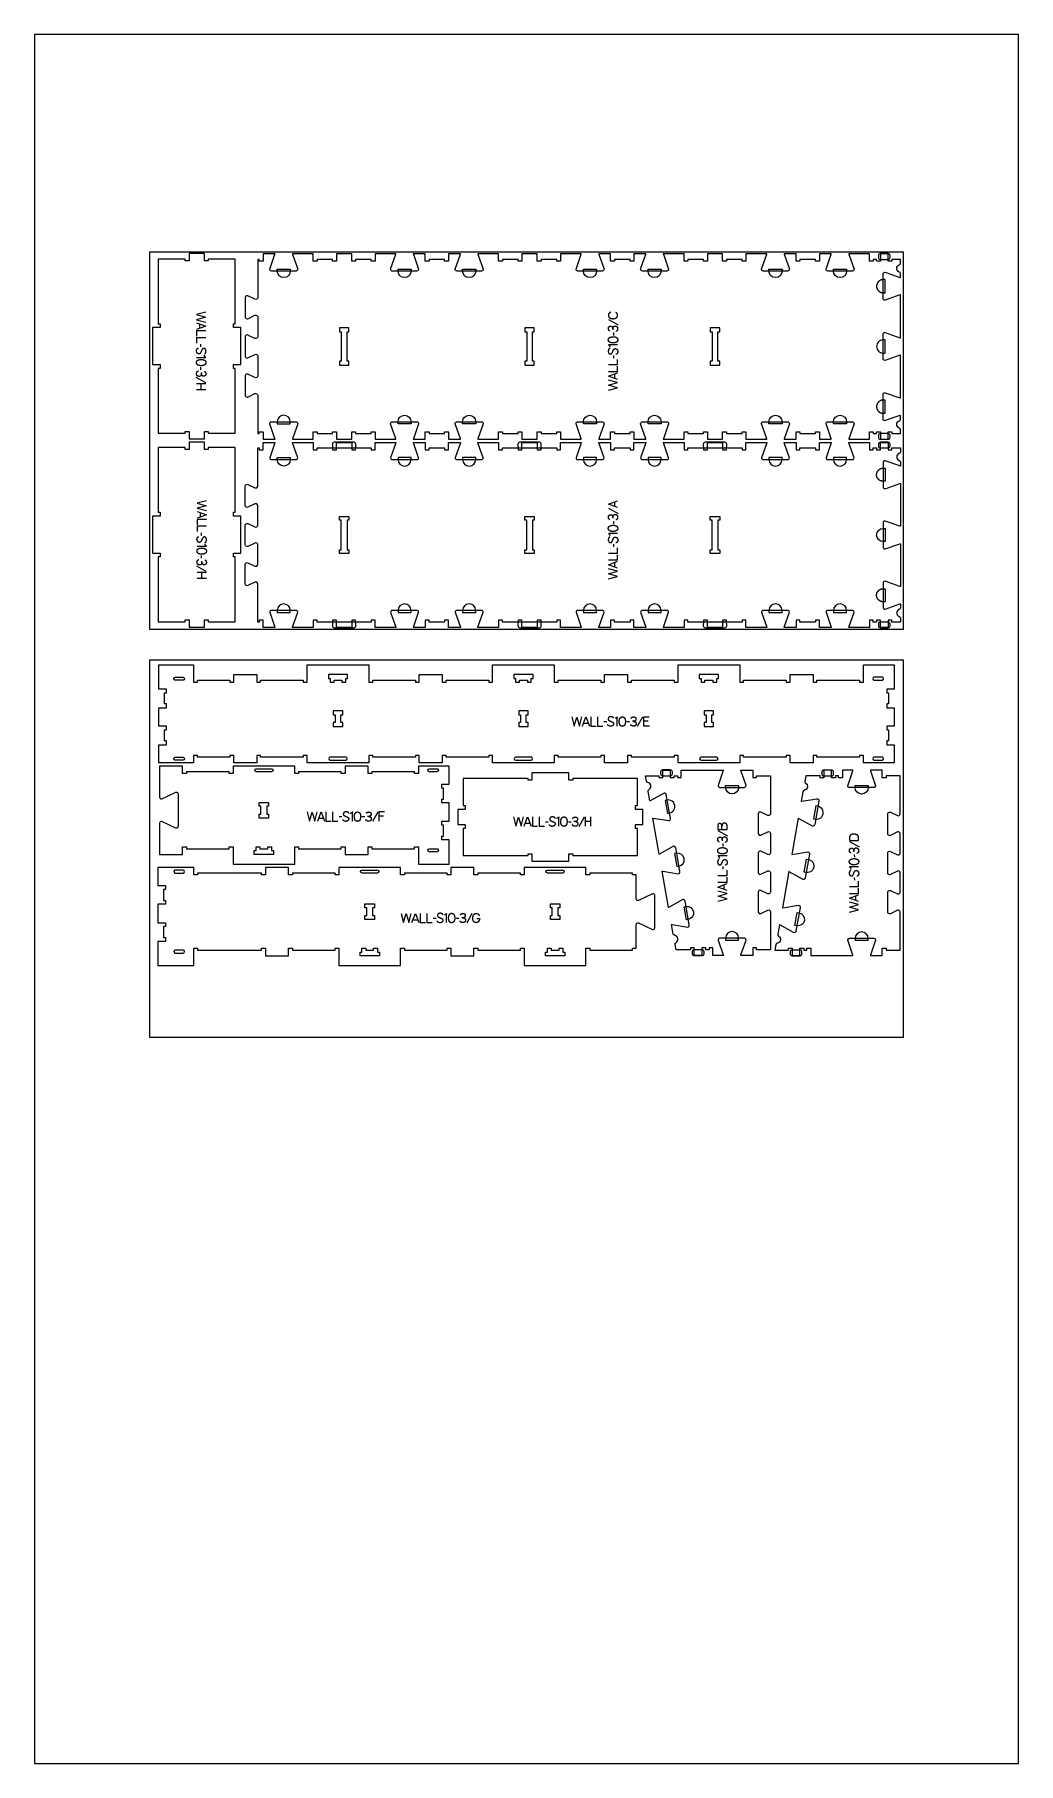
# Model space of a CAD drawing. Extents: x -13885 to -10701, y -10461 to -4867.
import ezdxf

# ---------------------------------------------------------------- set-up
doc = ezdxf.new("R2010")
doc.units = 0
for name, color, linetype in [('0_SHEET_SPRUCEPLY_2440X122', 1, 'CONTINUOUS'), ('1_ANYTOOL_1MMDEEP_LABELS_S', 2, 'CONTINUOUS'), ('3_ANYTOOL_CUTTHROUGH_INSID', 4, 'CONTINUOUS'), ('4_ANYTOOL_CUTTHROUGH_OUTSI', 5, 'CONTINUOUS'), ('5_ANYTOOL_HALF_MILL_9MM_IN', 3, 'CONTINUOUS'), ('DONOTCUT', 18, 'CONTINUOUS')]:
    doc.layers.add(name, color=color, linetype=linetype)

msp = doc.modelspace()

# ---------------------------------------------------------------- linework, layer by layer
at = {"layer": '0_SHEET_SPRUCEPLY_2440X122'}
for points in [[(-13513.1, -5571.2), (-13513.1, -6791.2), (-11073.1, -6791.2), (-11073.1, -5571.2)], [(-13513.1, -6891.2), (-13513.1, -8111.2), (-11073.1, -8111.2), (-11073.1, -6891.2)]]:
    msp.add_lwpolyline(points, close=True, dxfattribs=at)
at = {"layer": '1_ANYTOOL_1MMDEEP_LABELS_S'}
for points in [[(-13330.6, -5765.3), (-13360.6, -5773), (-13331.5, -5781.4), (-13360.6, -5789.9), (-13330.6, -5797.4)], [(-13360.6, -5800), (-13330.6, -5810.9), (-13360.6, -5821.9)], [(-13351, -5803.5), (-13351, -5818.4)], [(-12020.7, -5765.4), (-12021.1, -5765.6), (-12021.5, -5765.8), (-12021.9, -5765.9), (-12022.3, -5766.1), (-12022.6, -5766.3), (-12023, -5766.5), (-12023.3, -5766.8), (-12023.7, -5767), (-12024, -5767.2), (-12024.3, -5767.5), (-12024.6, -5767.7), (-12025, -5768), (-12025.2, -5768.3), (-12025.5, -5768.6), (-12025.8, -5768.9), (-12026.1, -5769.2), (-12026.2, -5769.3), (-12026.3, -5769.5), (-12026.5, -5769.7), (-12026.6, -5769.8), (-12026.7, -5770), (-12026.8, -5770.1), (-12026.9, -5770.3), (-12027, -5770.5), (-12027.1, -5770.7), (-12027.2, -5770.8), (-12027.3, -5771), (-12027.4, -5771.2), (-12027.5, -5771.4), (-12027.5, -5771.6), (-12027.6, -5771.8), (-12027.7, -5772), (-12027.7, -5772.1), (-12027.8, -5772.3), (-12027.9, -5772.5), (-12027.9, -5772.7), (-12028, -5772.9), (-12028, -5773.1), (-12028, -5773.3), (-12028.1, -5773.5), (-12028.1, -5773.8), (-12028.1, -5774), (-12028.2, -5774.2), (-12028.2, -5774.4), (-12028.2, -5774.6), (-12028.2, -5774.8), (-12028.2, -5775.1), (-12028.2, -5775.3), (-12028.2, -5775.6), (-12028.2, -5776), (-12028.2, -5776.3), (-12028.1, -5776.6), (-12028.1, -5776.9), (-12028, -5777.3), (-12028, -5777.6), (-12027.9, -5777.9), (-12027.8, -5778.2), (-12027.7, -5778.5), (-12027.7, -5778.8), (-12027.5, -5779), (-12027.4, -5779.3), (-12027.4, -5779.5), (-12027.3, -5779.6), (-12027.2, -5779.7), (-12027.2, -5779.9), (-12027.1, -5780), (-12027, -5780.1), (-12027, -5780.3), (-12026.9, -5780.4), (-12026.8, -5780.5), (-12026.7, -5780.6), (-12026.6, -5780.8), (-12026.6, -5780.9), (-12026.5, -5781), (-12026.4, -5781.1), (-12026.2, -5781.4), (-12026, -5781.6), (-12025.8, -5781.8), (-12025.6, -5782), (-12025.3, -5782.3), (-12025.1, -5782.5), (-12024.9, -5782.7), (-12024.6, -5782.9), (-12024.4, -5783.1), (-12024.1, -5783.3), (-12023.8, -5783.4), (-12023.5, -5783.6), (-12022.9, -5784), (-12022.3, -5784.3), (-12021.7, -5784.6), (-12021.1, -5784.8), (-12020.5, -5785.1), (-12019.9, -5785.3), (-12019.2, -5785.5), (-12018.6, -5785.7), (-12017.9, -5785.9), (-12017.3, -5786), (-12016.6, -5786.1), (-12016, -5786.2), (-12015.3, -5786.3), (-12014.6, -5786.4), (-12013.9, -5786.4), (-12013.2, -5786.4), (-12012.5, -5786.4), (-12011.8, -5786.4), (-12011.1, -5786.3), (-12010.5, -5786.2), (-12009.8, -5786.1), (-12009.1, -5786), (-12008.5, -5785.9), (-12008.1, -5785.8), (-12007.8, -5785.7), (-12007.5, -5785.6), (-12007.2, -5785.5), (-12006.9, -5785.4), (-12006.5, -5785.3), (-12006.2, -5785.2), (-12005.9, -5785.1), (-12005.3, -5784.8), (-12004.7, -5784.5), (-12004.1, -5784.2), (-12003.5, -5783.9), (-12002.9, -5783.6), (-12002.6, -5783.4), (-12002.3, -5783.2), (-12002.1, -5783), (-12001.8, -5782.8), (-12001.5, -5782.6), (-12001.3, -5782.4), (-12001.1, -5782.2), (-12000.8, -5782), (-12000.6, -5781.7), (-12000.4, -5781.5), (-12000.2, -5781.3), (-12000.1, -5781.1), (-12000, -5781), (-11999.9, -5780.9), (-11999.9, -5780.8), (-11999.8, -5780.6), (-11999.7, -5780.5), (-11999.6, -5780.4), (-11999.5, -5780.3), (-11999.5, -5780.1), (-11999.4, -5780), (-11999.3, -5779.9), (-11999.2, -5779.7), (-11999.1, -5779.4), (-11999, -5779.2), (-11998.9, -5778.9), (-11998.8, -5778.6), (-11998.7, -5778.3), (-11998.6, -5778), (-11998.5, -5777.6), (-11998.4, -5777.3), (-11998.4, -5777), (-11998.3, -5776.7), (-11998.3, -5776.3), (-11998.2, -5776), (-11998.2, -5775.6), (-11998.2, -5775.3), (-11998.2, -5774.9), (-11998.2, -5774.6), (-11998.2, -5774.2), (-11998.2, -5774), (-11998.3, -5773.8), (-11998.3, -5773.6), (-11998.3, -5773.5), (-11998.3, -5773.3), (-11998.4, -5773.1), (-11998.4, -5772.9), (-11998.4, -5772.8), (-11998.5, -5772.6), (-11998.5, -5772.4), (-11998.6, -5772.2), (-11998.6, -5772.1), (-11998.7, -5771.9), (-11998.7, -5771.8), (-11998.8, -5771.6), (-11998.8, -5771.4), (-11998.9, -5771.3), (-11999, -5771.1), (-11999, -5771), (-11999.1, -5770.8), (-11999.2, -5770.7), (-11999.3, -5770.5), (-11999.4, -5770.4), (-11999.5, -5770.3), (-11999.5, -5770.1), (-11999.6, -5770), (-11999.7, -5769.8), (-11999.8, -5769.7), (-12000, -5769.4), (-12000.3, -5769.2), (-12000.5, -5768.9), (-12000.7, -5768.7), (-12000.9, -5768.4), (-12001.2, -5768.2), (-12001.4, -5768), (-12001.7, -5767.7), (-12002, -5767.5), (-12002.2, -5767.3), (-12002.5, -5767.1), (-12002.8, -5766.9), (-12003.1, -5766.7), (-12003.4, -5766.5), (-12003.7, -5766.3), (-12004, -5766.1)], [(-12023.3, -5826.6), (-12023.6, -5826.4), (-12023.9, -5826.3), (-12024.2, -5826.1), (-12024.4, -5825.9), (-12024.7, -5825.7), (-12025, -5825.5), (-12025.2, -5825.3), (-12025.3, -5825.2), (-12025.4, -5825.1), (-12025.5, -5825), (-12025.7, -5824.9), (-12025.8, -5824.8), (-12025.9, -5824.7), (-12026, -5824.6), (-12026.1, -5824.5), (-12026.2, -5824.4), (-12026.3, -5824.3), (-12026.4, -5824.1), (-12026.5, -5824), (-12026.6, -5823.9), (-12026.6, -5823.8), (-12026.7, -5823.7), (-12026.8, -5823.5), (-12026.9, -5823.4), (-12027, -5823.3), (-12027, -5823.2), (-12027.1, -5823), (-12027.2, -5822.9), (-12027.3, -5822.8), (-12027.3, -5822.6), (-12027.4, -5822.5), (-12027.5, -5822.4), (-12027.5, -5822.2), (-12027.6, -5822.1), (-12027.6, -5821.9), (-12027.7, -5821.8), (-12027.7, -5821.6), (-12027.8, -5821.5), (-12027.8, -5821.3), (-12027.9, -5821), (-12028, -5820.7), (-12028, -5820.4), (-12028.1, -5820.1), (-12028.1, -5819.8), (-12028.2, -5819.4), (-12028.2, -5819.1), (-12028.2, -5818.7), (-12028.2, -5818.4), (-12028.2, -5818.2), (-12028.2, -5818), (-12028.2, -5817.8), (-12028.2, -5817.6), (-12028.2, -5817.4), (-12028.1, -5817.2), (-12028.1, -5817), (-12028.1, -5816.8), (-12028.1, -5816.6), (-12028, -5816.4), (-12028, -5816.2), (-12027.9, -5816), (-12027.9, -5815.9), (-12027.8, -5815.7), (-12027.8, -5815.5), (-12027.7, -5815.3), (-12027.7, -5815.2), (-12027.6, -5815), (-12027.5, -5814.8), (-12027.5, -5814.7), (-12027.4, -5814.5), (-12027.3, -5814.3), (-12027.2, -5814.2), (-12027.1, -5814), (-12027.1, -5813.9), (-12027, -5813.7), (-12026.9, -5813.6), (-12026.8, -5813.4), (-12026.7, -5813.3), (-12026.5, -5813.2), (-12026.4, -5813), (-12026.3, -5812.9), (-12026.2, -5812.8), (-12026.1, -5812.6), (-12026, -5812.5), (-12025.8, -5812.4), (-12025.7, -5812.3), (-12025.6, -5812.2), (-12025.4, -5812.1), (-12025.3, -5812), (-12025.1, -5811.9), (-12025, -5811.8), (-12024.8, -5811.7), (-12024.7, -5811.6), (-12024.5, -5811.5), (-12024.4, -5811.4), (-12024.2, -5811.4), (-12024, -5811.3), (-12023.9, -5811.2), (-12023.7, -5811.2), (-12023.5, -5811.1), (-12023.3, -5811.1), (-12023.2, -5811), (-12023, -5811), (-12022.8, -5811), (-12022.6, -5810.9), (-12022.4, -5810.9), (-12022.2, -5810.9), (-12022, -5810.8), (-12021.8, -5810.8), (-12021.6, -5810.8), (-12021.4, -5810.8), (-12021.2, -5810.8), (-12020.6, -5810.8), (-12020.3, -5810.8), (-12020, -5810.8), (-12019.7, -5810.9), (-12019.4, -5810.9), (-12019.2, -5810.9), (-12019.1, -5811), (-12018.9, -5811), (-12018.8, -5811), (-12018.6, -5811.1), (-12018.5, -5811.1), (-12018.4, -5811.1), (-12018.2, -5811.2), (-12018.1, -5811.2), (-12018, -5811.3), (-12017.9, -5811.3), (-12017.8, -5811.4), (-12017.6, -5811.4), (-12017.5, -5811.5), (-12017.4, -5811.5), (-12017.3, -5811.6), (-12017.2, -5811.6), (-12017.1, -5811.7), (-12017, -5811.8), (-12016.9, -5811.8), (-12016.8, -5811.9), (-12016.7, -5812), (-12016.5, -5812.1), (-12016.4, -5812.3), (-12016.2, -5812.4), (-12016, -5812.6), (-12016, -5812.7), (-12015.9, -5812.7), (-12015.8, -5812.8), (-12015.7, -5812.9), (-12015.7, -5813), (-12015.6, -5813.1), (-12015.5, -5813.2), (-12015.5, -5813.3), (-12015.4, -5813.4), (-12015.4, -5813.4), (-12015.3, -5813.5), (-12015.2, -5813.6), (-12015.2, -5813.7), (-12015.1, -5813.8), (-12015.1, -5813.9), (-12015, -5814), (-12015, -5814.1), (-12014.9, -5814.2), (-12014.9, -5814.3), (-12014.8, -5814.4), (-12014.8, -5814.5), (-12014.7, -5814.6), (-12014.7, -5814.8), (-12014.6, -5815.1), (-12014.5, -5815.3), (-12014.5, -5815.5), (-12014.4, -5815.7), (-12014.3, -5815.9), (-12014.3, -5816.2), (-12014.2, -5816.4), (-12014.2, -5816.6), (-12014.2, -5816.9), (-12014.1, -5817.1), (-12014.1, -5817.3), (-12014.1, -5817.6), (-12014.1, -5817.8), (-12014, -5818), (-12014, -5818.3), (-12014, -5818.5), (-12014, -5822.2)], [(-12027.7, -5789), (-11997, -5806.2)], [(-12014, -5819.5), (-12014, -5819), (-12013.9, -5818.6), (-12013.9, -5818.2), (-12013.8, -5817.7), (-12013.7, -5817.3), (-12013.7, -5816.9), (-12013.6, -5816.5), (-12013.5, -5816.1), (-12013.3, -5815.7), (-12013.2, -5815.3), (-12013.1, -5814.9), (-12012.9, -5814.5), (-12012.8, -5814.1), (-12012.6, -5813.7), (-12012.4, -5813.4), (-12012.2, -5813), (-12012.1, -5812.8), (-12012, -5812.6), (-12012, -5812.5), (-12011.9, -5812.5), (-12011.9, -5812.4), (-12011.8, -5812.3), (-12011.8, -5812.2), (-12011.7, -5812.1), (-12011.6, -5812.1), (-12011.6, -5812), (-12011.5, -5811.9), (-12011.4, -5811.8), (-12011.4, -5811.8), (-12011.3, -5811.7), (-12011.2, -5811.6), (-12011.2, -5811.6), (-12011.1, -5811.5), (-12011, -5811.4), (-12010.9, -5811.4), (-12010.9, -5811.3), (-12010.8, -5811.2), (-12010.7, -5811.2), (-12010.6, -5811.1), (-12010.6, -5811.1), (-12010.5, -5811), (-12010.4, -5811), (-12010.3, -5810.9), (-12010.2, -5810.9), (-12010.1, -5810.8), (-12010.1, -5810.8), (-12010, -5810.7), (-12009.9, -5810.7), (-12009.8, -5810.6), (-12009.7, -5810.6), (-12009.6, -5810.6), (-12009.5, -5810.5), (-12009.3, -5810.5), (-12009.1, -5810.4), (-12008.9, -5810.3), (-12008.7, -5810.3), (-12008.5, -5810.2), (-12008.3, -5810.2), (-12008.1, -5810.1), (-12007.8, -5810.1), (-12007.6, -5810.1), (-12007.4, -5810.1), (-12007.1, -5810), (-12006.9, -5810), (-12006.6, -5810), (-12006.4, -5810), (-12006.1, -5810), (-12005.8, -5810.1), (-12005.6, -5810.1), (-12005.3, -5810.1), (-12005.1, -5810.1), (-12004.8, -5810.2), (-12004.6, -5810.2), (-12004.3, -5810.2), (-12004.1, -5810.3), (-12003.9, -5810.3), (-12003.6, -5810.4), (-12003.4, -5810.4), (-12003.2, -5810.5), (-12003, -5810.6), (-12002.8, -5810.7), (-12002.6, -5810.7), (-12002.4, -5810.8), (-12002.2, -5810.9), (-12002, -5811), (-12001.8, -5811.1), (-12001.7, -5811.2), (-12001.5, -5811.3), (-12001.3, -5811.4), (-12001.2, -5811.6), (-12001, -5811.7), (-12000.9, -5811.8), (-12000.8, -5811.9), (-12000.7, -5811.9), (-12000.6, -5812), (-12000.6, -5812.1), (-12000.5, -5812.1), (-12000.4, -5812.2), (-12000.4, -5812.3), (-12000.3, -5812.4), (-12000.2, -5812.5), (-12000.1, -5812.7), (-11999.9, -5812.8), (-11999.8, -5813), (-11999.7, -5813.2), (-11999.6, -5813.3), (-11999.5, -5813.5), (-11999.4, -5813.7), (-11999.3, -5813.9), (-11999.2, -5814.1), (-11999.1, -5814.3), (-11999.1, -5814.4), (-11999, -5814.6), (-11998.9, -5814.8), (-11998.8, -5815), (-11998.8, -5815.2), (-11998.7, -5815.5), (-11998.6, -5815.7), (-11998.6, -5815.9), (-11998.5, -5816.1), (-11998.5, -5816.3), (-11998.4, -5816.6), (-11998.4, -5816.8), (-11998.4, -5817), (-11998.3, -5817.3), (-11998.3, -5817.7), (-11998.2, -5818.2), (-11998.2, -5818.8), (-11998.2, -5819.3), (-11998.2, -5819.7), (-11998.2, -5820), (-11998.3, -5820.4), (-11998.3, -5820.8), (-11998.3, -5821.1), (-11998.4, -5821.3), (-11998.4, -5821.5), (-11998.4, -5821.6), (-11998.5, -5821.8), (-11998.5, -5822), (-11998.6, -5822.1), (-11998.6, -5822.3), (-11998.7, -5822.5), (-11998.7, -5822.6), (-11998.8, -5822.8), (-11998.8, -5822.9), (-11998.9, -5823.1), (-11998.9, -5823.2), (-11999, -5823.4), (-11999.1, -5823.5), (-11999.1, -5823.7), (-11999.2, -5823.8), (-11999.3, -5823.9), (-11999.4, -5824.1), (-11999.5, -5824.2), (-11999.5, -5824.3), (-11999.6, -5824.5), (-11999.7, -5824.6), (-11999.8, -5824.7), (-11999.9, -5824.9), (-12000, -5825), (-12000.1, -5825.1), (-12000.2, -5825.2), (-12000.3, -5825.4), (-12000.4, -5825.5), (-12000.5, -5825.6), (-12000.7, -5825.7), (-12000.8, -5825.8), (-12000.9, -5825.9), (-12001, -5826), (-12001.2, -5826.1), (-12001.3, -5826.2), (-12001.4, -5826.3), (-12001.5, -5826.4), (-12001.7, -5826.5), (-12001.8, -5826.6), (-12002, -5826.7), (-12002.1, -5826.8), (-12002.3, -5826.9), (-12002.6, -5827.1), (-12002.9, -5827.2), (-12003.2, -5827.4), (-12003.6, -5827.5), (-12003.9, -5827.7)], [(-13330.6, -5826.2), (-13360.6, -5826.2), (-13360.6, -5843.3)], [(-13330.6, -5848), (-13360.6, -5848), (-13360.6, -5865.1)], [(-13346.7, -5877.8), (-13346.8, -5869)], [(-11998.2, -5871.3), (-12028.2, -5871.3), (-12028.1, -5871.3), (-12027.9, -5871.3), (-12027.8, -5871.4), (-12027.7, -5871.4), (-12027.5, -5871.4), (-12027.4, -5871.5), (-12027.3, -5871.5), (-12027.1, -5871.6), (-12027, -5871.6), (-12026.9, -5871.7), (-12026.8, -5871.7), (-12026.7, -5871.7), (-12026.7, -5871.8), (-12026.6, -5871.8), (-12026.6, -5871.8), (-12026.5, -5871.9), (-12026.5, -5871.9), (-12026.4, -5871.9), (-12026.3, -5872), (-12026.3, -5872), (-12026.2, -5872), (-12026.2, -5872.1), (-12026.1, -5872.1), (-12026.1, -5872.2), (-12026, -5872.2), (-12026, -5872.3), (-12025.9, -5872.3), (-12025.9, -5872.3), (-12025.8, -5872.4), (-12025.8, -5872.4), (-12025.7, -5872.5), (-12025.7, -5872.5), (-12025.6, -5872.6), (-12025.5, -5872.8), (-12025.4, -5872.9), (-12025.3, -5873), (-12025.3, -5873.1), (-12025.2, -5873.2), (-12025.1, -5873.3), (-12025, -5873.5), (-12025, -5873.6), (-12024.9, -5873.8), (-12024.8, -5873.9), (-12024.7, -5874.2), (-12024.6, -5874.5), (-12024.5, -5874.8), (-12024.4, -5875), (-12024.3, -5875.3), (-12024.3, -5875.6), (-12024.2, -5875.9), (-12024.1, -5876.1), (-12024.1, -5876.4), (-12024, -5876.7), (-12024, -5877), (-12023.9, -5877.2), (-12023.9, -5877.5), (-12023.9, -5877.7), (-12023.9, -5878), (-12023.9, -5878.3)], [(-12012.1, -5831.5), (-12012, -5840.3)], [(-13335.2, -5900), (-13335, -5900), (-13334.9, -5900), (-13334.8, -5900), (-13334.7, -5900), (-13334.6, -5900), (-13334.5, -5900), (-13334.5, -5900), (-13334.4, -5900), (-13334.3, -5899.9), (-13334.2, -5899.9), (-13334.1, -5899.9), (-13334, -5899.9), (-13334, -5899.9), (-13333.9, -5899.8), (-13333.8, -5899.8), (-13333.7, -5899.8), (-13333.6, -5899.8), (-13333.6, -5899.7), (-13333.5, -5899.7), (-13333.4, -5899.7), (-13333.3, -5899.6), (-13333.3, -5899.6), (-13333.2, -5899.6), (-13333.1, -5899.5), (-13333.1, -5899.5), (-13333, -5899.4), (-13332.9, -5899.4), (-13332.9, -5899.4), (-13332.8, -5899.3), (-13332.7, -5899.3), (-13332.7, -5899.2), (-13332.6, -5899.2), (-13332.5, -5899.1), (-13332.5, -5899), (-13332.4, -5899), (-13332.4, -5898.9), (-13332.3, -5898.9), (-13332.3, -5898.8), (-13332.2, -5898.7), (-13332.1, -5898.7), (-13332.1, -5898.6), (-13332, -5898.5), (-13332, -5898.5), (-13331.9, -5898.4), (-13331.9, -5898.3), (-13331.8, -5898.3), (-13331.8, -5898.2), (-13331.8, -5898.1), (-13331.7, -5898), (-13331.7, -5897.9), (-13331.6, -5897.9), (-13331.5, -5897.7), (-13331.5, -5897.5), (-13331.4, -5897.3), (-13331.3, -5897.1), (-13331.3, -5896.9), (-13331.2, -5896.7), (-13331, -5895.9), (-13330.8, -5895.1), (-13330.6, -5894.4), (-13330.5, -5893.6), (-13330.4, -5893.2), (-13330.4, -5892.8), (-13330.3, -5892.5), (-13330.3, -5892.1), (-13330.3, -5891.7), (-13330.3, -5891.4), (-13330.3, -5891), (-13330.3, -5890.6), (-13330.3, -5890.4), (-13330.3, -5890.3), (-13330.3, -5890.1), (-13330.3, -5889.9), (-13330.3, -5889.7), (-13330.3, -5889.5), (-13330.3, -5889.3), (-13330.4, -5889.1), (-13330.4, -5888.9), (-13330.4, -5888.7), (-13330.5, -5888.6), (-13330.5, -5888.4), (-13330.6, -5888.2), (-13330.6, -5888), (-13330.7, -5887.8), (-13330.7, -5887.7), (-13330.8, -5887.5), (-13330.8, -5887.3), (-13330.9, -5887.2), (-13331, -5887), (-13331, -5886.8), (-13331.1, -5886.6), (-13331.2, -5886.5), (-13331.3, -5886.3), (-13331.4, -5886.1), (-13331.5, -5886), (-13331.6, -5885.8), (-13331.7, -5885.7), (-13331.8, -5885.5), (-13331.9, -5885.3), (-13332, -5885.2), (-13332.1, -5885), (-13332.2, -5884.9), (-13332.3, -5884.7), (-13332.4, -5884.6), (-13332.6, -5884.4), (-13332.7, -5884.3), (-13332.8, -5884.2), (-13332.9, -5884.1), (-13333.1, -5883.9), (-13333.2, -5883.8), (-13333.4, -5883.7), (-13333.5, -5883.6), (-13333.7, -5883.5), (-13333.8, -5883.4), (-13334, -5883.3), (-13334.1, -5883.2), (-13334.3, -5883.2), (-13334.5, -5883.1), (-13334.6, -5883), (-13334.8, -5883), (-13335, -5882.9), (-13335.1, -5882.8), (-13335.3, -5882.8), (-13335.5, -5882.7), (-13335.7, -5882.7), (-13335.9, -5882.7), (-13336.1, -5882.6), (-13336.3, -5882.6), (-13336.5, -5882.6), (-13336.7, -5882.6), (-13336.9, -5882.6), (-13337.1, -5882.5), (-13337.3, -5882.5), (-13337.5, -5882.5), (-13337.7, -5882.6), (-13337.9, -5882.6), (-13338.1, -5882.6), (-13338.3, -5882.6), (-13338.5, -5882.6), (-13338.7, -5882.7), (-13338.9, -5882.7), (-13339.1, -5882.8), (-13339.3, -5882.8), (-13339.4, -5882.9), (-13339.6, -5882.9), (-13339.7, -5883), (-13339.8, -5883), (-13339.9, -5883), (-13340, -5883.1), (-13340, -5883.1), (-13340.1, -5883.2), (-13340.2, -5883.2), (-13340.3, -5883.2), (-13340.4, -5883.3), (-13340.4, -5883.3), (-13340.5, -5883.4), (-13340.6, -5883.4), (-13340.7, -5883.5), (-13340.7, -5883.5), (-13340.8, -5883.6), (-13340.9, -5883.6), (-13341, -5883.7), (-13341, -5883.8), (-13341.1, -5883.8), (-13341.2, -5883.9), (-13341.2, -5883.9), (-13341.3, -5884), (-13341.4, -5884.1), (-13341.4, -5884.1), (-13341.6, -5884.3), (-13341.7, -5884.4), (-13341.8, -5884.6), (-13341.9, -5884.7), (-13342, -5884.9), (-13342.1, -5885), (-13342.2, -5885.2), (-13342.3, -5885.4), (-13342.7, -5886.1), (-13343.1, -5886.8), (-13343.5, -5887.6), (-13343.8, -5888.3), (-13344.2, -5889.1), (-13344.5, -5889.9), (-13344.8, -5890.7), (-13345.1, -5891.5), (-13345.5, -5892.4), (-13345.8, -5893.2), (-13346.1, -5894), (-13346.5, -5894.7), (-13346.9, -5895.5), (-13347.3, -5896.2), (-13347.7, -5896.9), (-13348.1, -5897.6), (-13348.2, -5897.7), (-13348.3, -5897.9), (-13348.4, -5898.1), (-13348.5, -5898.1), (-13348.5, -5898.2), (-13348.6, -5898.3), (-13348.7, -5898.4), (-13348.7, -5898.4), (-13348.8, -5898.5), (-13348.9, -5898.6), (-13348.9, -5898.6), (-13349, -5898.7), (-13349.1, -5898.7), (-13349.1, -5898.8), (-13349.2, -5898.9), (-13349.3, -5898.9), (-13349.4, -5899), (-13349.4, -5899), (-13349.5, -5899.1), (-13349.6, -5899.1), (-13349.7, -5899.2), (-13349.7, -5899.2), (-13349.8, -5899.3), (-13349.9, -5899.3), (-13350, -5899.4), (-13350.1, -5899.4), (-13350.1, -5899.5), (-13350.2, -5899.5), (-13350.3, -5899.5), (-13350.4, -5899.6), (-13350.5, -5899.6), (-13350.6, -5899.6), (-13350.7, -5899.7), (-13350.7, -5899.7), (-13350.8, -5899.7), (-13350.9, -5899.8), (-13351, -5899.8), (-13351.2, -5899.8), (-13351.4, -5899.9), (-13351.6, -5899.9), (-13351.8, -5899.9), (-13352, -5900), (-13352.2, -5900), (-13352.4, -5900), (-13352.6, -5900), (-13352.8, -5900), (-13353.1, -5900), (-13353.3, -5900), (-13353.5, -5900), (-13353.8, -5900), (-13354, -5899.9), (-13354.2, -5899.9), (-13354.4, -5899.9), (-13354.6, -5899.8), (-13354.9, -5899.8), (-13355.1, -5899.7), (-13355.3, -5899.7), (-13355.5, -5899.6), (-13355.7, -5899.5), (-13355.9, -5899.5), (-13356.1, -5899.4), (-13356.2, -5899.3), (-13356.4, -5899.2), (-13356.6, -5899.1), (-13356.8, -5899), (-13357, -5898.9), (-13357.1, -5898.8), (-13357.3, -5898.7), (-13357.4, -5898.6), (-13357.6, -5898.5), (-13357.8, -5898.4), (-13357.9, -5898.2), (-13358, -5898.1), (-13358.2, -5897.9), (-13358.3, -5897.8), (-13358.5, -5897.6), (-13358.6, -5897.5), (-13358.7, -5897.3), (-13358.8, -5897.2), (-13359, -5897), (-13359.1, -5896.8), (-13359.3, -5896.5), (-13359.5, -5896.1), (-13359.7, -5895.7), (-13359.9, -5895.3), (-13360, -5895), (-13360.2, -5894.6), (-13360.3, -5894.4), (-13360.3, -5894.2), (-13360.4, -5894), (-13360.5, -5893.8), (-13360.5, -5893.6), (-13360.6, -5893.4), (-13360.6, -5893.2), (-13360.7, -5893), (-13360.7, -5892.8), (-13360.7, -5892.7), (-13360.8, -5892.5), (-13360.8, -5892.3), (-13360.8, -5892.1), (-13360.9, -5891.8), (-13360.9, -5891.4), (-13360.9, -5891), (-13360.9, -5890.6), (-13360.9, -5890.2), (-13360.9, -5889.8), (-13360.9, -5889.4), (-13360.9, -5889), (-13360.8, -5888.6), (-13360.7, -5888.2), (-13360.7, -5887.8), (-13360.6, -5887.4), (-13360.5, -5887.1), (-13360.4, -5886.7), (-13360.2, -5886.3), (-13360.1, -5886), (-13359.9, -5885.6), (-13359.8, -5885.2), (-13359.6, -5884.9), (-13359.4, -5884.6), (-13359.3, -5884.4), (-13359.2, -5884.2), (-13359.1, -5884.1), (-13359, -5883.9), (-13358.9, -5883.8), (-13358.8, -5883.6), (-13358.6, -5883.5), (-13358.5, -5883.4), (-13358.4, -5883.2), (-13358.3, -5883.1), (-13358.1, -5883), (-13358, -5882.9), (-13357.9, -5882.8), (-13357.9, -5882.8), (-13357.8, -5882.7), (-13357.7, -5882.7), (-13357.7, -5882.6), (-13357.6, -5882.6), (-13357.5, -5882.5), (-13357.4, -5882.5), (-13357.4, -5882.5), (-13357.3, -5882.4), (-13357.2, -5882.4), (-13357.1, -5882.3), (-13357.1, -5882.3), (-13357, -5882.3), (-13356.9, -5882.2), (-13356.8, -5882.2), (-13356.8, -5882.2), (-13356.7, -5882.1), (-13356.6, -5882.1), (-13356.5, -5882.1), (-13356.3, -5882), (-13356.2, -5882), (-13356, -5881.9), (-13355.8, -5881.9), (-13355.7, -5881.9), (-13355.5, -5881.9), (-13355.3, -5881.8), (-13355.1, -5881.8), (-13354.9, -5881.8), (-13354.7, -5881.8)], [(-13360.6, -5911.9), (-13330.6, -5911.9), (-13330.7, -5911.9), (-13330.9, -5911.9), (-13331, -5911.8), (-13331.1, -5911.8), (-13331.3, -5911.8), (-13331.4, -5911.7), (-13331.6, -5911.7), (-13331.7, -5911.6), (-13331.8, -5911.6), (-13331.9, -5911.5), (-13332, -5911.5), (-13332.1, -5911.5), (-13332.1, -5911.4), (-13332.2, -5911.4), (-13332.2, -5911.4), (-13332.3, -5911.3), (-13332.4, -5911.3), (-13332.4, -5911.2), (-13332.5, -5911.2), (-13332.5, -5911.2), (-13332.6, -5911.1), (-13332.6, -5911.1), (-13332.7, -5911.1), (-13332.7, -5911), (-13332.8, -5911), (-13332.8, -5910.9), (-13332.9, -5910.9), (-13332.9, -5910.8), (-13333, -5910.8), (-13333, -5910.7), (-13333.1, -5910.7), (-13333.1, -5910.6), (-13333.2, -5910.5), (-13333.3, -5910.4), (-13333.4, -5910.3), (-13333.5, -5910.2), (-13333.6, -5910.1), (-13333.6, -5910), (-13333.7, -5909.8), (-13333.8, -5909.7), (-13333.8, -5909.6), (-13333.9, -5909.4), (-13334, -5909.3), (-13334.1, -5909), (-13334.2, -5908.7), (-13334.3, -5908.4), (-13334.4, -5908.1), (-13334.5, -5907.9), (-13334.6, -5907.6), (-13334.6, -5907.3), (-13334.7, -5907), (-13334.7, -5906.8), (-13334.8, -5906.5), (-13334.8, -5906.2), (-13334.9, -5906), (-13334.9, -5905.7), (-13334.9, -5905.4), (-13334.9, -5905.2), (-13334.9, -5904.9)], [(-12023.6, -5883.1), (-12023.8, -5883.2), (-12023.9, -5883.2), (-12024, -5883.2), (-12024.1, -5883.2), (-12024.2, -5883.2), (-12024.3, -5883.2), (-12024.3, -5883.2), (-12024.4, -5883.2), (-12024.5, -5883.2), (-12024.6, -5883.2), (-12024.7, -5883.3), (-12024.8, -5883.3), (-12024.9, -5883.3), (-12024.9, -5883.3), (-12025, -5883.4), (-12025.1, -5883.4), (-12025.2, -5883.4), (-12025.2, -5883.4), (-12025.3, -5883.5), (-12025.4, -5883.5), (-12025.5, -5883.5), (-12025.5, -5883.6), (-12025.6, -5883.6), (-12025.7, -5883.7), (-12025.7, -5883.7), (-12025.8, -5883.7), (-12025.9, -5883.8), (-12025.9, -5883.8), (-12026, -5883.9), (-12026.1, -5883.9), (-12026.1, -5884), (-12026.2, -5884), (-12026.3, -5884.1), (-12026.3, -5884.1), (-12026.4, -5884.2), (-12026.4, -5884.2), (-12026.5, -5884.3), (-12026.5, -5884.4), (-12026.6, -5884.4), (-12026.7, -5884.5), (-12026.7, -5884.6), (-12026.8, -5884.6), (-12026.8, -5884.7), (-12026.9, -5884.8), (-12026.9, -5884.8), (-12027, -5884.9), (-12027, -5885), (-12027, -5885.1), (-12027.1, -5885.2), (-12027.1, -5885.2), (-12027.2, -5885.3), (-12027.3, -5885.5), (-12027.3, -5885.7), (-12027.4, -5885.8), (-12027.5, -5886), (-12027.5, -5886.2), (-12027.6, -5886.4), (-12027.8, -5887.2), (-12028, -5888), (-12028.2, -5888.8), (-12028.3, -5889.6), (-12028.4, -5890), (-12028.4, -5890.4), (-12028.5, -5890.7), (-12028.5, -5891.1), (-12028.5, -5891.5), (-12028.5, -5891.8), (-12028.5, -5892.2), (-12028.5, -5892.5), (-12028.5, -5892.7), (-12028.5, -5892.9), (-12028.5, -5893.1), (-12028.5, -5893.3), (-12028.5, -5893.5), (-12028.5, -5893.7), (-12028.5, -5893.9), (-12028.4, -5894.1), (-12028.4, -5894.2), (-12028.4, -5894.4), (-12028.3, -5894.6), (-12028.3, -5894.8), (-12028.2, -5895), (-12028.2, -5895.2), (-12028.1, -5895.3), (-12028.1, -5895.5), (-12028, -5895.7), (-12028, -5895.9), (-12027.9, -5896), (-12027.8, -5896.2), (-12027.8, -5896.4), (-12027.7, -5896.5), (-12027.6, -5896.7), (-12027.5, -5896.9), (-12027.4, -5897), (-12027.3, -5897.2), (-12027.3, -5897.4), (-12027.2, -5897.5), (-12027.1, -5897.7), (-12026.9, -5897.8), (-12026.8, -5898), (-12026.7, -5898.1), (-12026.6, -5898.3), (-12026.5, -5898.5), (-12026.4, -5898.6), (-12026.2, -5898.7), (-12026.1, -5898.9), (-12026, -5899), (-12025.9, -5899.1), (-12025.7, -5899.2), (-12025.6, -5899.4), (-12025.4, -5899.5), (-12025.3, -5899.6), (-12025.1, -5899.7), (-12025, -5899.8), (-12024.8, -5899.8), (-12024.7, -5899.9), (-12024.5, -5900), (-12024.4, -5900.1), (-12024.2, -5900.2), (-12024, -5900.2), (-12023.8, -5900.3), (-12023.7, -5900.3), (-12023.5, -5900.4), (-12023.3, -5900.4), (-12023.1, -5900.5), (-12022.9, -5900.5), (-12022.7, -5900.5), (-12022.5, -5900.6), (-12022.3, -5900.6), (-12022.1, -5900.6), (-12021.9, -5900.6), (-12021.7, -5900.6), (-12021.5, -5900.6), (-12021.3, -5900.6), (-12021.1, -5900.6), (-12020.9, -5900.6), (-12020.7, -5900.6), (-12020.5, -5900.6), (-12020.3, -5900.5), (-12020.1, -5900.5), (-12019.9, -5900.5), (-12019.7, -5900.4), (-12019.5, -5900.4), (-12019.4, -5900.3), (-12019.2, -5900.2), (-12019.1, -5900.2), (-12019, -5900.2), (-12018.9, -5900.1), (-12018.8, -5900.1), (-12018.8, -5900.1), (-12018.7, -5900), (-12018.6, -5900), (-12018.5, -5899.9), (-12018.4, -5899.9), (-12018.4, -5899.8), (-12018.3, -5899.8), (-12018.2, -5899.7), (-12018.1, -5899.7), (-12018.1, -5899.6), (-12018, -5899.6), (-12017.9, -5899.5), (-12017.8, -5899.5), (-12017.8, -5899.4), (-12017.7, -5899.4), (-12017.6, -5899.3), (-12017.6, -5899.2), (-12017.5, -5899.2), (-12017.4, -5899.1), (-12017.4, -5899), (-12017.2, -5898.9), (-12017.1, -5898.8), (-12017, -5898.6), (-12016.9, -5898.5), (-12016.8, -5898.3), (-12016.7, -5898.1), (-12016.6, -5898), (-12016.5, -5897.8), (-12016.1, -5897.1), (-12015.7, -5896.4), (-12015.3, -5895.6), (-12015, -5894.8), (-12014.6, -5894.1), (-12014.3, -5893.3), (-12014, -5892.5), (-12013.7, -5891.6), (-12013.3, -5890.8), (-12013, -5890), (-12012.7, -5889.2), (-12012.3, -5888.5), (-12011.9, -5887.7), (-12011.5, -5887), (-12011.1, -5886.3), (-12010.7, -5885.6), (-12010.6, -5885.4), (-12010.5, -5885.3), (-12010.4, -5885.1), (-12010.3, -5885), (-12010.3, -5885), (-12010.2, -5884.9), (-12010.1, -5884.8), (-12010.1, -5884.8), (-12010, -5884.7), (-12009.9, -5884.6), (-12009.9, -5884.6), (-12009.8, -5884.5), (-12009.7, -5884.4), (-12009.7, -5884.4), (-12009.6, -5884.3), (-12009.5, -5884.3), (-12009.5, -5884.2), (-12009.4, -5884.1), (-12009.3, -5884.1), (-12009.2, -5884), (-12009.2, -5884), (-12009.1, -5883.9), (-12009, -5883.9), (-12008.9, -5883.8), (-12008.8, -5883.8), (-12008.8, -5883.8), (-12008.7, -5883.7), (-12008.6, -5883.7), (-12008.5, -5883.6), (-12008.4, -5883.6), (-12008.3, -5883.6), (-12008.2, -5883.5), (-12008.2, -5883.5), (-12008.1, -5883.5), (-12008, -5883.4), (-12007.9, -5883.4), (-12007.8, -5883.4), (-12007.6, -5883.3), (-12007.4, -5883.3), (-12007.2, -5883.3), (-12007, -5883.2), (-12006.8, -5883.2), (-12006.6, -5883.2), (-12006.4, -5883.2), (-12006.2, -5883.2), (-12006, -5883.2), (-12005.7, -5883.2), (-12005.5, -5883.2), (-12005.3, -5883.2), (-12005, -5883.2), (-12004.8, -5883.2), (-12004.6, -5883.3), (-12004.4, -5883.3), (-12004.2, -5883.3), (-12003.9, -5883.4), (-12003.7, -5883.4), (-12003.5, -5883.5), (-12003.3, -5883.6), (-12003.1, -5883.6), (-12002.9, -5883.7), (-12002.7, -5883.8), (-12002.6, -5883.9), (-12002.4, -5883.9), (-12002.2, -5884), (-12002, -5884.1), (-12001.9, -5884.2), (-12001.7, -5884.3), (-12001.5, -5884.5), (-12001.4, -5884.6), (-12001.2, -5884.7), (-12001.1, -5884.8), (-12000.9, -5885), (-12000.8, -5885.1), (-12000.6, -5885.2), (-12000.5, -5885.4), (-12000.3, -5885.5), (-12000.2, -5885.7), (-12000.1, -5885.8), (-12000, -5886), (-11999.8, -5886.2), (-11999.7, -5886.4), (-11999.5, -5886.7), (-11999.3, -5887.1), (-11999.1, -5887.5), (-11998.9, -5887.8), (-11998.8, -5888.2), (-11998.6, -5888.6), (-11998.5, -5888.8), (-11998.5, -5889), (-11998.4, -5889.2), (-11998.4, -5889.3), (-11998.3, -5889.5), (-11998.2, -5889.7), (-11998.2, -5889.9), (-11998.1, -5890.1), (-11998.1, -5890.3), (-11998.1, -5890.5), (-11998, -5890.7), (-11998, -5890.9), (-11998, -5891.1), (-11997.9, -5891.3), (-11997.9, -5891.7), (-11997.9, -5892.1), (-11997.9, -5892.6), (-11997.9, -5893), (-11997.9, -5893.4), (-11997.9, -5893.8), (-11997.9, -5894.2), (-11998, -5894.6), (-11998.1, -5895), (-11998.1, -5895.4), (-11998.2, -5895.7), (-11998.3, -5896.1), (-11998.4, -5896.5), (-11998.6, -5896.9), (-11998.7, -5897.2), (-11998.9, -5897.6), (-11999, -5897.9), (-11999.2, -5898.3), (-11999.4, -5898.6), (-11999.5, -5898.8), (-11999.6, -5899), (-11999.7, -5899.1), (-11999.8, -5899.3), (-11999.9, -5899.4), (-12000.1, -5899.6), (-12000.2, -5899.7), (-12000.3, -5899.8), (-12000.4, -5899.9), (-12000.5, -5900.1), (-12000.7, -5900.2), (-12000.8, -5900.3), (-12000.9, -5900.3), (-12000.9, -5900.4), (-12001, -5900.4), (-12001.1, -5900.5), (-12001.2, -5900.5), (-12001.2, -5900.6), (-12001.3, -5900.6), (-12001.4, -5900.7), (-12001.4, -5900.7), (-12001.5, -5900.8), (-12001.6, -5900.8), (-12001.7, -5900.8), (-12001.7, -5900.9), (-12001.8, -5900.9), (-12001.9, -5900.9), (-12002, -5901), (-12002.1, -5901), (-12002.1, -5901), (-12002.2, -5901.1), (-12002.3, -5901.1), (-12002.5, -5901.1), (-12002.6, -5901.2), (-12002.8, -5901.2), (-12003, -5901.3), (-12003.1, -5901.3), (-12003.3, -5901.3), (-12003.5, -5901.3), (-12003.7, -5901.4), (-12003.9, -5901.4), (-12004.1, -5901.4)], [(-12028.2, -5935.1), (-11998.2, -5935.1), (-11998.2, -5918)], [(-12012.1, -5905.4), (-12012, -5914.2)], [(-13331.1, -5994.1), (-13361.8, -5977)], [(-13344.8, -5963.7), (-13344.9, -5964.1), (-13344.9, -5964.6), (-13344.9, -5965), (-13345, -5965.4), (-13345.1, -5965.9), (-13345.2, -5966.3), (-13345.2, -5966.7), (-13345.3, -5967.1), (-13345.5, -5967.5), (-13345.6, -5967.9), (-13345.7, -5968.3), (-13345.9, -5968.7), (-13346, -5969.1), (-13346.2, -5969.4), (-13346.4, -5969.8), (-13346.6, -5970.2), (-13346.7, -5970.4), (-13346.8, -5970.5), (-13346.8, -5970.6), (-13346.9, -5970.7), (-13346.9, -5970.8), (-13347, -5970.9), (-13347.1, -5971), (-13347.1, -5971), (-13347.2, -5971.1), (-13347.2, -5971.2), (-13347.3, -5971.3), (-13347.4, -5971.3), (-13347.4, -5971.4), (-13347.5, -5971.5), (-13347.6, -5971.5), (-13347.6, -5971.6), (-13347.7, -5971.7), (-13347.8, -5971.7), (-13347.9, -5971.8), (-13347.9, -5971.9), (-13348, -5971.9), (-13348.1, -5972), (-13348.2, -5972), (-13348.2, -5972.1), (-13348.3, -5972.2), (-13348.4, -5972.2), (-13348.5, -5972.3), (-13348.6, -5972.3), (-13348.7, -5972.4), (-13348.7, -5972.4), (-13348.8, -5972.4), (-13348.9, -5972.5), (-13349, -5972.5), (-13349.1, -5972.6), (-13349.2, -5972.6), (-13349.3, -5972.7), (-13349.5, -5972.7), (-13349.7, -5972.8), (-13349.9, -5972.9), (-13350.1, -5972.9), (-13350.3, -5973), (-13350.5, -5973), (-13350.7, -5973), (-13351, -5973.1), (-13351.2, -5973.1), (-13351.4, -5973.1), (-13351.7, -5973.1), (-13351.9, -5973.1), (-13352.2, -5973.1), (-13352.4, -5973.1), (-13352.7, -5973.1), (-13353, -5973.1), (-13353.2, -5973.1), (-13353.5, -5973.1), (-13353.8, -5973.1), (-13354, -5973), (-13354.2, -5973), (-13354.5, -5972.9), (-13354.7, -5972.9), (-13355, -5972.8), (-13355.2, -5972.8), (-13355.4, -5972.7), (-13355.6, -5972.7), (-13355.8, -5972.6), (-13356, -5972.5), (-13356.2, -5972.4), (-13356.4, -5972.4), (-13356.6, -5972.3), (-13356.8, -5972.2), (-13357, -5972.1), (-13357.1, -5972), (-13357.3, -5971.9), (-13357.5, -5971.7), (-13357.6, -5971.6), (-13357.8, -5971.5), (-13358, -5971.4), (-13358, -5971.3), (-13358.1, -5971.2), (-13358.2, -5971.2), (-13358.2, -5971.1), (-13358.3, -5971), (-13358.4, -5971), (-13358.4, -5970.9), (-13358.5, -5970.8), (-13358.6, -5970.7), (-13358.7, -5970.5), (-13358.9, -5970.3), (-13359, -5970.2), (-13359.1, -5970), (-13359.2, -5969.8), (-13359.3, -5969.7), (-13359.4, -5969.5), (-13359.5, -5969.3), (-13359.6, -5969.1), (-13359.7, -5968.9), (-13359.8, -5968.7), (-13359.8, -5968.5), (-13359.9, -5968.3), (-13360, -5968.1), (-13360, -5967.9), (-13360.1, -5967.7), (-13360.2, -5967.5), (-13360.2, -5967.3), (-13360.3, -5967.1), (-13360.3, -5966.8), (-13360.4, -5966.6), (-13360.4, -5966.4), (-13360.4, -5966.2), (-13360.5, -5965.9), (-13360.5, -5965.4), (-13360.6, -5964.9), (-13360.6, -5964.4), (-13360.6, -5963.9), (-13360.6, -5963.5), (-13360.6, -5963.1), (-13360.5, -5962.8), (-13360.5, -5962.4), (-13360.5, -5962.1), (-13360.4, -5961.9), (-13360.4, -5961.7), (-13360.4, -5961.5), (-13360.3, -5961.4), (-13360.3, -5961.2), (-13360.2, -5961), (-13360.2, -5960.9), (-13360.1, -5960.7), (-13360.1, -5960.6), (-13360, -5960.4), (-13360, -5960.3), (-13359.9, -5960.1), (-13359.9, -5960), (-13359.8, -5959.8), (-13359.7, -5959.7), (-13359.7, -5959.5), (-13359.6, -5959.4), (-13359.5, -5959.2), (-13359.4, -5959.1), (-13359.3, -5959), (-13359.3, -5958.8), (-13359.2, -5958.7), (-13359.1, -5958.6), (-13359, -5958.4), (-13358.9, -5958.3), (-13358.8, -5958.2), (-13358.7, -5958.1), (-13358.6, -5957.9), (-13358.5, -5957.8), (-13358.4, -5957.7), (-13358.3, -5957.6), (-13358.1, -5957.5), (-13358, -5957.4), (-13357.9, -5957.3), (-13357.8, -5957.2), (-13357.7, -5957), (-13357.5, -5956.9), (-13357.4, -5956.8), (-13357.3, -5956.7), (-13357.1, -5956.6), (-13357, -5956.6), (-13356.8, -5956.5), (-13356.7, -5956.4), (-13356.5, -5956.3), (-13356.2, -5956.1), (-13355.9, -5955.9), (-13355.6, -5955.8), (-13355.3, -5955.6), (-13354.9, -5955.5)], [(-13346.7, -5951.6), (-13346.8, -5942.8)], [(-13335.5, -5956.6), (-13335.2, -5956.8), (-13334.9, -5956.9), (-13334.6, -5957.1), (-13334.4, -5957.3), (-13334.1, -5957.5), (-13333.9, -5957.6), (-13333.6, -5957.8), (-13333.5, -5957.9), (-13333.4, -5958), (-13333.3, -5958.1), (-13333.1, -5958.3), (-13333, -5958.4), (-13332.9, -5958.5), (-13332.8, -5958.6), (-13332.7, -5958.7), (-13332.6, -5958.8), (-13332.5, -5958.9), (-13332.4, -5959), (-13332.3, -5959.1), (-13332.2, -5959.3), (-13332.2, -5959.4), (-13332.1, -5959.5), (-13332, -5959.6), (-13331.9, -5959.8), (-13331.8, -5959.9), (-13331.8, -5960), (-13331.7, -5960.1), (-13331.6, -5960.3), (-13331.5, -5960.4), (-13331.5, -5960.5), (-13331.4, -5960.7), (-13331.4, -5960.8), (-13331.3, -5961), (-13331.2, -5961.1), (-13331.2, -5961.2), (-13331.1, -5961.4), (-13331.1, -5961.5), (-13331, -5961.7), (-13331, -5961.8), (-13330.9, -5962.1), (-13330.8, -5962.4), (-13330.8, -5962.8), (-13330.7, -5963.1), (-13330.7, -5963.4), (-13330.6, -5963.7), (-13330.6, -5964.1), (-13330.6, -5964.4), (-13330.6, -5964.8), (-13330.6, -5965), (-13330.6, -5965.2), (-13330.6, -5965.4), (-13330.6, -5965.6), (-13330.6, -5965.8), (-13330.7, -5966), (-13330.7, -5966.2), (-13330.7, -5966.4), (-13330.7, -5966.6), (-13330.8, -5966.8), (-13330.8, -5967), (-13330.9, -5967.1), (-13330.9, -5967.3), (-13331, -5967.5), (-13331, -5967.7), (-13331.1, -5967.9), (-13331.1, -5968), (-13331.2, -5968.2), (-13331.3, -5968.4), (-13331.3, -5968.5), (-13331.4, -5968.7), (-13331.5, -5968.8), (-13331.6, -5969), (-13331.7, -5969.2), (-13331.8, -5969.3), (-13331.8, -5969.5), (-13331.9, -5969.6), (-13332, -5969.7), (-13332.1, -5969.9), (-13332.3, -5970), (-13332.4, -5970.2), (-13332.5, -5970.3), (-13332.6, -5970.4), (-13332.7, -5970.5), (-13332.9, -5970.7), (-13333, -5970.8), (-13333.1, -5970.9), (-13333.2, -5971), (-13333.4, -5971.1), (-13333.5, -5971.2), (-13333.7, -5971.3), (-13333.8, -5971.4), (-13334, -5971.5), (-13334.1, -5971.6), (-13334.3, -5971.7), (-13334.4, -5971.7), (-13334.6, -5971.8), (-13334.8, -5971.9), (-13334.9, -5971.9), (-13335.1, -5972), (-13335.3, -5972), (-13335.5, -5972.1), (-13335.6, -5972.1), (-13335.8, -5972.2), (-13336, -5972.2), (-13336.2, -5972.3), (-13336.4, -5972.3), (-13336.6, -5972.3), (-13336.8, -5972.3), (-13337, -5972.3), (-13337.2, -5972.4), (-13337.4, -5972.4), (-13337.6, -5972.4), (-13338.2, -5972.4), (-13338.5, -5972.4), (-13338.8, -5972.3), (-13339.2, -5972.3), (-13339.5, -5972.3), (-13339.6, -5972.2), (-13339.7, -5972.2), (-13339.9, -5972.2), (-13340, -5972.1), (-13340.2, -5972.1), (-13340.3, -5972.1), (-13340.4, -5972), (-13340.6, -5972), (-13340.7, -5972), (-13340.8, -5971.9), (-13340.9, -5971.9), (-13341, -5971.8), (-13341.2, -5971.8), (-13341.3, -5971.7), (-13341.4, -5971.7), (-13341.5, -5971.6), (-13341.6, -5971.5), (-13341.7, -5971.5), (-13341.8, -5971.4), (-13341.9, -5971.4), (-13342, -5971.3), (-13342.1, -5971.2), (-13342.3, -5971.1), (-13342.4, -5970.9), (-13342.6, -5970.8), (-13342.8, -5970.6), (-13342.8, -5970.5), (-13342.9, -5970.4), (-13343, -5970.4), (-13343.1, -5970.3), (-13343.1, -5970.2), (-13343.2, -5970.1), (-13343.3, -5970), (-13343.3, -5969.9), (-13343.4, -5969.8), (-13343.5, -5969.7), (-13343.5, -5969.6), (-13343.6, -5969.5), (-13343.6, -5969.5), (-13343.7, -5969.4), (-13343.7, -5969.3), (-13343.8, -5969.2), (-13343.8, -5969.1), (-13343.9, -5969), (-13343.9, -5968.9), (-13344, -5968.8), (-13344, -5968.7), (-13344.1, -5968.6), (-13344.1, -5968.3), (-13344.2, -5968.1), (-13344.3, -5967.9), (-13344.3, -5967.7), (-13344.4, -5967.5), (-13344.5, -5967.2), (-13344.5, -5967), (-13344.6, -5966.8), (-13344.6, -5966.6), (-13344.6, -5966.3), (-13344.7, -5966.1), (-13344.7, -5965.9), (-13344.7, -5965.6), (-13344.7, -5965.4), (-13344.8, -5965.1), (-13344.8, -5964.9), (-13344.8, -5964.6), (-13344.8, -5960.9)], [(-12028.2, -5956.9), (-11998.2, -5956.9), (-11998.2, -5939.8)], [(-11998.2, -5983.2), (-12028.2, -5972.3), (-11998.2, -5961.2)], [(-12007.8, -5979.7), (-12007.8, -5964.8)], [(-13330.6, -5997.6), (-13360.6, -5997.6)], [(-13360.6, -6015.9), (-13330.6, -6015.9)], [(-13345.3, -6015.9), (-13345.3, -5997.6)], [(-12028.2, -6017.9), (-11998.2, -6010.2), (-12027.3, -6001.7), (-11998.2, -5993.2), (-12028.2, -5985.7)], [(-13329, -6375.3), (-13359, -6383), (-13329.9, -6391.4), (-13359, -6399.9), (-13329, -6407.4)], [(-11998.2, -6397.3), (-12028.2, -6386.5), (-11998.2, -6375.4)], [(-13359, -6410), (-13329, -6420.9), (-13359, -6431.9)], [(-13349.4, -6413.5), (-13349.4, -6428.4)], [(-12023.3, -6436.6), (-12023.6, -6436.4), (-12023.9, -6436.3), (-12024.1, -6436.1), (-12024.4, -6435.9), (-12024.7, -6435.7), (-12024.9, -6435.6), (-12025.2, -6435.4), (-12025.3, -6435.3), (-12025.4, -6435.2), (-12025.5, -6435.1), (-12025.6, -6434.9), (-12025.7, -6434.8), (-12025.9, -6434.7), (-12026, -6434.6), (-12026.1, -6434.5), (-12026.2, -6434.4), (-12026.3, -6434.3), (-12026.4, -6434.2), (-12026.4, -6434), (-12026.5, -6433.9), (-12026.6, -6433.8), (-12026.7, -6433.7), (-12026.8, -6433.6), (-12026.9, -6433.4), (-12027, -6433.3), (-12027, -6433.2), (-12027.1, -6433.1), (-12027.2, -6432.9), (-12027.2, -6432.8), (-12027.3, -6432.7), (-12027.4, -6432.5), (-12027.4, -6432.4), (-12027.5, -6432.2), (-12027.5, -6432.1), (-12027.6, -6432), (-12027.7, -6431.8), (-12027.7, -6431.7), (-12027.7, -6431.5), (-12027.8, -6431.4), (-12027.9, -6431.1), (-12027.9, -6430.8), (-12028, -6430.4), (-12028.1, -6430.1), (-12028.1, -6429.8), (-12028.1, -6429.5), (-12028.2, -6429.1), (-12028.2, -6428.8), (-12028.2, -6428.4), (-12028.2, -6428.2), (-12028.2, -6428), (-12028.2, -6427.8), (-12028.2, -6427.6), (-12028.1, -6427.4), (-12028.1, -6427.2), (-12028.1, -6427), (-12028.1, -6426.8), (-12028, -6426.6), (-12028, -6426.4), (-12028, -6426.2), (-12027.9, -6426.1), (-12027.9, -6425.9), (-12027.8, -6425.7), (-12027.8, -6425.5), (-12027.7, -6425.3), (-12027.7, -6425.2), (-12027.6, -6425), (-12027.5, -6424.8), (-12027.4, -6424.7), (-12027.4, -6424.5), (-12027.3, -6424.4), (-12027.2, -6424.2), (-12027.1, -6424), (-12027, -6423.9), (-12026.9, -6423.7), (-12026.8, -6423.6), (-12026.7, -6423.5), (-12026.6, -6423.3), (-12026.5, -6423.2), (-12026.4, -6423), (-12026.3, -6422.9), (-12026.2, -6422.8), (-12026.1, -6422.7), (-12025.9, -6422.5), (-12025.8, -6422.4), (-12025.7, -6422.3), (-12025.5, -6422.2), (-12025.4, -6422.1), (-12025.3, -6422), (-12025.1, -6421.9), (-12025, -6421.8), (-12024.8, -6421.7), (-12024.7, -6421.6), (-12024.5, -6421.5), (-12024.3, -6421.5), (-12024.2, -6421.4), (-12024, -6421.3), (-12023.8, -6421.3), (-12023.7, -6421.2), (-12023.5, -6421.2), (-12023.3, -6421.1), (-12023.1, -6421.1), (-12023, -6421), (-12022.8, -6421), (-12022.6, -6420.9), (-12022.4, -6420.9), (-12022.2, -6420.9), (-12022, -6420.9), (-12021.8, -6420.9), (-12021.6, -6420.8), (-12021.4, -6420.8), (-12021.2, -6420.8), (-12020.6, -6420.8), (-12020.3, -6420.8), (-12019.9, -6420.9), (-12019.6, -6420.9), (-12019.3, -6420.9), (-12019.2, -6421), (-12019, -6421), (-12018.9, -6421), (-12018.8, -6421), (-12018.6, -6421.1), (-12018.5, -6421.1), (-12018.4, -6421.2), (-12018.2, -6421.2), (-12018.1, -6421.2), (-12018, -6421.3), (-12017.9, -6421.3), (-12017.7, -6421.4), (-12017.6, -6421.4), (-12017.5, -6421.5), (-12017.4, -6421.5), (-12017.3, -6421.6), (-12017.2, -6421.7), (-12017.1, -6421.7), (-12017, -6421.8), (-12016.9, -6421.8), (-12016.8, -6421.9), (-12016.7, -6422), (-12016.5, -6422.1), (-12016.3, -6422.3), (-12016.2, -6422.4), (-12016, -6422.6), (-12015.9, -6422.7), (-12015.9, -6422.8), (-12015.8, -6422.8), (-12015.7, -6422.9), (-12015.7, -6423), (-12015.6, -6423.1), (-12015.5, -6423.2), (-12015.5, -6423.3), (-12015.4, -6423.4), (-12015.3, -6423.5), (-12015.3, -6423.6), (-12015.2, -6423.6), (-12015.2, -6423.7), (-12015.1, -6423.8), (-12015, -6423.9), (-12015, -6424), (-12014.9, -6424.1), (-12014.9, -6424.2), (-12014.8, -6424.3), (-12014.8, -6424.4), (-12014.8, -6424.5), (-12014.7, -6424.6), (-12014.6, -6424.9), (-12014.6, -6425.1), (-12014.5, -6425.3), (-12014.4, -6425.5), (-12014.4, -6425.7), (-12014.3, -6426), (-12014.3, -6426.2), (-12014.2, -6426.4), (-12014.2, -6426.6), (-12014.1, -6426.9), (-12014.1, -6427.1), (-12014.1, -6427.3), (-12014.1, -6427.6), (-12014, -6427.8), (-12014, -6428.1), (-12014, -6428.3), (-12014, -6428.6), (-12014, -6432.3)], [(-12027.7, -6399.1), (-11996.9, -6416.2)], [(-12014, -6429.5), (-12013.9, -6429), (-12013.9, -6428.6), (-12013.8, -6428.2), (-12013.8, -6427.8), (-12013.7, -6427.3), (-12013.6, -6426.9), (-12013.5, -6426.5), (-12013.4, -6426.1), (-12013.3, -6425.7), (-12013.2, -6425.3), (-12013.1, -6424.9), (-12012.9, -6424.5), (-12012.8, -6424.1), (-12012.6, -6423.8), (-12012.4, -6423.4), (-12012.2, -6423), (-12012.1, -6422.8), (-12012, -6422.7), (-12012, -6422.6), (-12011.9, -6422.5), (-12011.8, -6422.4), (-12011.8, -6422.3), (-12011.7, -6422.2), (-12011.7, -6422.2), (-12011.6, -6422.1), (-12011.5, -6422), (-12011.5, -6421.9), (-12011.4, -6421.9), (-12011.4, -6421.8), (-12011.3, -6421.7), (-12011.2, -6421.7), (-12011.1, -6421.6), (-12011.1, -6421.5), (-12011, -6421.5), (-12010.9, -6421.4), (-12010.9, -6421.3), (-12010.8, -6421.3), (-12010.7, -6421.2), (-12010.6, -6421.2), (-12010.5, -6421.1), (-12010.5, -6421), (-12010.4, -6421), (-12010.3, -6420.9), (-12010.2, -6420.9), (-12010.1, -6420.8), (-12010, -6420.8), (-12010, -6420.8), (-12009.9, -6420.7), (-12009.8, -6420.7), (-12009.7, -6420.6), (-12009.6, -6420.6), (-12009.5, -6420.5), (-12009.3, -6420.5), (-12009.1, -6420.4), (-12008.9, -6420.3), (-12008.7, -6420.3), (-12008.5, -6420.2), (-12008.3, -6420.2), (-12008.1, -6420.2), (-12007.8, -6420.1), (-12007.6, -6420.1), (-12007.4, -6420.1), (-12007.1, -6420.1), (-12006.9, -6420.1), (-12006.6, -6420.1), (-12006.3, -6420.1), (-12006.1, -6420.1), (-12005.8, -6420.1), (-12005.5, -6420.1), (-12005.3, -6420.1), (-12005, -6420.1), (-12004.8, -6420.2), (-12004.5, -6420.2), (-12004.3, -6420.3), (-12004.1, -6420.3), (-12003.8, -6420.4), (-12003.6, -6420.4), (-12003.4, -6420.5), (-12003.2, -6420.5), (-12003, -6420.6), (-12002.8, -6420.7), (-12002.6, -6420.8), (-12002.4, -6420.8), (-12002.2, -6420.9), (-12002, -6421), (-12001.8, -6421.1), (-12001.6, -6421.2), (-12001.5, -6421.3), (-12001.3, -6421.5), (-12001.1, -6421.6), (-12001, -6421.7), (-12000.8, -6421.8), (-12000.8, -6421.9), (-12000.7, -6422), (-12000.6, -6422), (-12000.5, -6422.1), (-12000.5, -6422.2), (-12000.4, -6422.2), (-12000.3, -6422.3), (-12000.3, -6422.4), (-12000.2, -6422.5), (-12000, -6422.7), (-11999.9, -6422.9), (-11999.8, -6423), (-11999.7, -6423.2), (-11999.6, -6423.4), (-11999.5, -6423.5), (-11999.4, -6423.7), (-11999.3, -6423.9), (-11999.2, -6424.1), (-11999.1, -6424.3), (-11999, -6424.5), (-11999, -6424.7), (-11998.9, -6424.9), (-11998.8, -6425.1), (-11998.7, -6425.3), (-11998.7, -6425.5), (-11998.6, -6425.7), (-11998.6, -6425.9), (-11998.5, -6426.1), (-11998.5, -6426.4), (-11998.4, -6426.6), (-11998.4, -6426.8), (-11998.3, -6427), (-11998.3, -6427.3), (-11998.3, -6427.8), (-11998.2, -6428.3), (-11998.2, -6428.8), (-11998.2, -6429.3), (-11998.2, -6429.7), (-11998.2, -6430.1), (-11998.2, -6430.4), (-11998.3, -6430.8), (-11998.3, -6431.1), (-11998.4, -6431.3), (-11998.4, -6431.5), (-11998.4, -6431.7), (-11998.5, -6431.8), (-11998.5, -6432), (-11998.5, -6432.2), (-11998.6, -6432.3), (-11998.6, -6432.5), (-11998.7, -6432.6), (-11998.7, -6432.8), (-11998.8, -6432.9), (-11998.9, -6433.1), (-11998.9, -6433.2), (-11999, -6433.4), (-11999.1, -6433.5), (-11999.1, -6433.7), (-11999.2, -6433.8), (-11999.3, -6434), (-11999.4, -6434.1), (-11999.4, -6434.2), (-11999.5, -6434.4), (-11999.6, -6434.5), (-11999.7, -6434.6), (-11999.8, -6434.8), (-11999.9, -6434.9), (-12000, -6435), (-12000.1, -6435.1), (-12000.2, -6435.3), (-12000.3, -6435.4), (-12000.4, -6435.5), (-12000.5, -6435.6), (-12000.6, -6435.7), (-12000.8, -6435.8), (-12000.9, -6435.9), (-12001, -6436), (-12001.1, -6436.1), (-12001.3, -6436.3), (-12001.4, -6436.4), (-12001.5, -6436.5), (-12001.7, -6436.6), (-12001.8, -6436.6), (-12001.9, -6436.7), (-12002.1, -6436.8), (-12002.2, -6436.9), (-12002.5, -6437.1), (-12002.9, -6437.3), (-12003.2, -6437.4), (-12003.5, -6437.6), (-12003.9, -6437.7)], [(-12007.7, -6393.9), (-12007.7, -6379)], [(-13329, -6436.2), (-13359, -6436.2), (-13359, -6453.3)], [(-13329, -6458), (-13359, -6458), (-13359, -6475.1)], [(-13345.1, -6487.8), (-13345.2, -6479)], [(-11998.2, -6481.3), (-12028.2, -6481.3), (-12028.1, -6481.3), (-12027.9, -6481.3), (-12027.8, -6481.4), (-12027.6, -6481.4), (-12027.5, -6481.4), (-12027.4, -6481.5), (-12027.2, -6481.5), (-12027.1, -6481.6), (-12027, -6481.6), (-12026.8, -6481.7), (-12026.8, -6481.7), (-12026.7, -6481.7), (-12026.7, -6481.8), (-12026.6, -6481.8), (-12026.5, -6481.8), (-12026.5, -6481.9), (-12026.4, -6481.9), (-12026.4, -6481.9), (-12026.3, -6482), (-12026.3, -6482), (-12026.2, -6482.1), (-12026.2, -6482.1), (-12026.1, -6482.1), (-12026, -6482.2), (-12026, -6482.2), (-12025.9, -6482.3), (-12025.9, -6482.3), (-12025.8, -6482.4), (-12025.8, -6482.4), (-12025.8, -6482.5), (-12025.7, -6482.5), (-12025.7, -6482.6), (-12025.6, -6482.7), (-12025.5, -6482.8), (-12025.4, -6482.9), (-12025.3, -6483), (-12025.2, -6483.1), (-12025.2, -6483.2), (-12025.1, -6483.4), (-12025, -6483.5), (-12024.9, -6483.6), (-12024.9, -6483.8), (-12024.8, -6483.9), (-12024.7, -6484.2), (-12024.6, -6484.5), (-12024.5, -6484.8), (-12024.4, -6485.1), (-12024.3, -6485.3), (-12024.2, -6485.6), (-12024.2, -6485.9), (-12024.1, -6486.2), (-12024, -6486.4), (-12024, -6486.7), (-12023.9, -6487), (-12023.9, -6487.2), (-12023.9, -6487.5), (-12023.9, -6487.8), (-12023.9, -6488), (-12023.9, -6488.3)], [(-12012.1, -6441.6), (-12012, -6450.4)], [(-13333.6, -6510), (-13333.4, -6510), (-13333.3, -6510), (-13333.2, -6510), (-13333.1, -6510), (-13333, -6510), (-13332.9, -6510), (-13332.8, -6510), (-13332.7, -6510), (-13332.7, -6509.9), (-13332.6, -6509.9), (-13332.5, -6509.9), (-13332.4, -6509.9), (-13332.3, -6509.9), (-13332.3, -6509.8), (-13332.2, -6509.8), (-13332.1, -6509.8), (-13332, -6509.8), (-13331.9, -6509.7), (-13331.9, -6509.7), (-13331.8, -6509.7), (-13331.7, -6509.6), (-13331.6, -6509.6), (-13331.6, -6509.6), (-13331.5, -6509.5), (-13331.4, -6509.5), (-13331.4, -6509.4), (-13331.3, -6509.4), (-13331.2, -6509.4), (-13331.2, -6509.3), (-13331.1, -6509.3), (-13331, -6509.2), (-13331, -6509.2), (-13330.9, -6509.1), (-13330.9, -6509), (-13330.8, -6509), (-13330.7, -6508.9), (-13330.7, -6508.9), (-13330.6, -6508.8), (-13330.6, -6508.7), (-13330.5, -6508.7), (-13330.5, -6508.6), (-13330.4, -6508.5), (-13330.4, -6508.5), (-13330.3, -6508.4), (-13330.3, -6508.3), (-13330.2, -6508.3), (-13330.2, -6508.2), (-13330.1, -6508.1), (-13330.1, -6508), (-13330, -6507.9), (-13330, -6507.9), (-13329.9, -6507.7), (-13329.8, -6507.5), (-13329.8, -6507.3), (-13329.7, -6507.1), (-13329.6, -6506.9), (-13329.6, -6506.7), (-13329.4, -6505.9), (-13329.2, -6505.1), (-13329, -6504.4), (-13328.9, -6503.6), (-13328.8, -6503.2), (-13328.8, -6502.8), (-13328.7, -6502.5), (-13328.7, -6502.1), (-13328.7, -6501.7), (-13328.7, -6501.4), (-13328.6, -6501), (-13328.6, -6500.6), (-13328.6, -6500.4), (-13328.6, -6500.3), (-13328.7, -6500.1), (-13328.7, -6499.9), (-13328.7, -6499.7), (-13328.7, -6499.5), (-13328.7, -6499.3), (-13328.7, -6499.1), (-13328.8, -6498.9), (-13328.8, -6498.7), (-13328.9, -6498.6), (-13328.9, -6498.4), (-13328.9, -6498.2), (-13329, -6498), (-13329, -6497.8), (-13329.1, -6497.7), (-13329.1, -6497.5), (-13329.2, -6497.3), (-13329.3, -6497.2), (-13329.3, -6497), (-13329.4, -6496.8), (-13329.5, -6496.6), (-13329.6, -6496.5), (-13329.7, -6496.3), (-13329.7, -6496.1), (-13329.8, -6496), (-13329.9, -6495.8), (-13330, -6495.7), (-13330.1, -6495.5), (-13330.2, -6495.3), (-13330.3, -6495.2), (-13330.5, -6495), (-13330.6, -6494.9), (-13330.7, -6494.7), (-13330.8, -6494.6), (-13330.9, -6494.4), (-13331.1, -6494.3), (-13331.2, -6494.2), (-13331.3, -6494.1), (-13331.5, -6493.9), (-13331.6, -6493.8), (-13331.7, -6493.7), (-13331.9, -6493.6), (-13332, -6493.5), (-13332.2, -6493.4), (-13332.3, -6493.3), (-13332.5, -6493.2), (-13332.7, -6493.2), (-13332.8, -6493.1), (-13333, -6493), (-13333.2, -6493), (-13333.3, -6492.9), (-13333.5, -6492.8), (-13333.7, -6492.8), (-13333.9, -6492.7), (-13334.1, -6492.7), (-13334.3, -6492.7), (-13334.4, -6492.6), (-13334.6, -6492.6), (-13334.8, -6492.6), (-13335, -6492.6), (-13335.2, -6492.6), (-13335.5, -6492.5), (-13335.7, -6492.5), (-13335.9, -6492.5), (-13336.1, -6492.6), (-13336.3, -6492.6), (-13336.5, -6492.6), (-13336.7, -6492.6), (-13336.9, -6492.6), (-13337.1, -6492.7), (-13337.3, -6492.7), (-13337.5, -6492.8), (-13337.6, -6492.8), (-13337.8, -6492.9), (-13338, -6492.9), (-13338.1, -6493), (-13338.2, -6493), (-13338.3, -6493), (-13338.3, -6493.1), (-13338.4, -6493.1), (-13338.5, -6493.2), (-13338.6, -6493.2), (-13338.7, -6493.2), (-13338.7, -6493.3), (-13338.8, -6493.3), (-13338.9, -6493.4), (-13339, -6493.4), (-13339, -6493.5), (-13339.1, -6493.5), (-13339.2, -6493.6), (-13339.3, -6493.6), (-13339.3, -6493.7), (-13339.4, -6493.8), (-13339.5, -6493.8), (-13339.5, -6493.9), (-13339.6, -6493.9), (-13339.7, -6494), (-13339.7, -6494.1), (-13339.8, -6494.1), (-13339.9, -6494.3), (-13340.1, -6494.4), (-13340.2, -6494.6), (-13340.3, -6494.7), (-13340.4, -6494.9), (-13340.5, -6495), (-13340.6, -6495.2), (-13340.7, -6495.4), (-13341.1, -6496.1), (-13341.5, -6496.8), (-13341.9, -6497.6), (-13342.2, -6498.3), (-13342.6, -6499.1), (-13342.9, -6499.9), (-13343.2, -6500.7), (-13343.5, -6501.5), (-13343.8, -6502.4), (-13344.2, -6503.2), (-13344.5, -6504), (-13344.9, -6504.7), (-13345.2, -6505.5), (-13345.6, -6506.2), (-13346, -6506.9), (-13346.5, -6507.6), (-13346.6, -6507.7), (-13346.7, -6507.9), (-13346.8, -6508.1), (-13346.9, -6508.1), (-13346.9, -6508.2), (-13347, -6508.3), (-13347, -6508.4), (-13347.1, -6508.4), (-13347.2, -6508.5), (-13347.2, -6508.6), (-13347.3, -6508.6), (-13347.4, -6508.7), (-13347.4, -6508.7), (-13347.5, -6508.8), (-13347.6, -6508.9), (-13347.7, -6508.9), (-13347.7, -6509), (-13347.8, -6509), (-13347.9, -6509.1), (-13348, -6509.1), (-13348, -6509.2), (-13348.1, -6509.2), (-13348.2, -6509.3), (-13348.3, -6509.3), (-13348.3, -6509.4), (-13348.4, -6509.4), (-13348.5, -6509.5), (-13348.6, -6509.5), (-13348.7, -6509.5), (-13348.8, -6509.6), (-13348.9, -6509.6), (-13348.9, -6509.6), (-13349, -6509.7), (-13349.1, -6509.7), (-13349.2, -6509.7), (-13349.3, -6509.8), (-13349.4, -6509.8), (-13349.6, -6509.8), (-13349.8, -6509.9), (-13350, -6509.9), (-13350.2, -6509.9), (-13350.4, -6510), (-13350.6, -6510), (-13350.8, -6510), (-13351, -6510), (-13351.2, -6510), (-13351.4, -6510), (-13351.7, -6510), (-13351.9, -6510), (-13352.1, -6510), (-13352.4, -6509.9), (-13352.6, -6509.9), (-13352.8, -6509.9), (-13353, -6509.8), (-13353.2, -6509.8), (-13353.4, -6509.7), (-13353.7, -6509.7), (-13353.9, -6509.6), (-13354.1, -6509.5), (-13354.2, -6509.5), (-13354.4, -6509.4), (-13354.6, -6509.3), (-13354.8, -6509.2), (-13355, -6509.1), (-13355.2, -6509), (-13355.3, -6508.9), (-13355.5, -6508.8), (-13355.7, -6508.7), (-13355.8, -6508.6), (-13356, -6508.5), (-13356.1, -6508.4), (-13356.3, -6508.2), (-13356.4, -6508.1), (-13356.6, -6507.9), (-13356.7, -6507.8), (-13356.8, -6507.6), (-13357, -6507.5), (-13357.1, -6507.3), (-13357.2, -6507.2), (-13357.3, -6507), (-13357.5, -6506.8), (-13357.7, -6506.5), (-13357.9, -6506.1), (-13358.1, -6505.7), (-13358.3, -6505.3), (-13358.4, -6505), (-13358.6, -6504.6), (-13358.6, -6504.4), (-13358.7, -6504.2), (-13358.8, -6504), (-13358.8, -6503.8), (-13358.9, -6503.6), (-13358.9, -6503.4), (-13359, -6503.2), (-13359, -6503), (-13359.1, -6502.8), (-13359.1, -6502.7), (-13359.2, -6502.5), (-13359.2, -6502.3), (-13359.2, -6502.1), (-13359.2, -6501.8), (-13359.3, -6501.4), (-13359.3, -6501), (-13359.3, -6500.6), (-13359.3, -6500.2), (-13359.3, -6499.8), (-13359.3, -6499.4), (-13359.2, -6499), (-13359.2, -6498.6), (-13359.1, -6498.2), (-13359, -6497.8), (-13359, -6497.4), (-13358.9, -6497.1), (-13358.7, -6496.7), (-13358.6, -6496.3), (-13358.5, -6496), (-13358.3, -6495.6), (-13358.1, -6495.2), (-13358, -6494.9), (-13357.8, -6494.6), (-13357.7, -6494.4), (-13357.6, -6494.2), (-13357.5, -6494.1), (-13357.4, -6493.9), (-13357.2, -6493.8), (-13357.1, -6493.6), (-13357, -6493.5), (-13356.9, -6493.4), (-13356.8, -6493.2), (-13356.6, -6493.1), (-13356.5, -6493), (-13356.4, -6492.9), (-13356.3, -6492.8), (-13356.2, -6492.8), (-13356.2, -6492.7), (-13356.1, -6492.7), (-13356, -6492.6), (-13356, -6492.6), (-13355.9, -6492.5), (-13355.8, -6492.5), (-13355.7, -6492.5), (-13355.7, -6492.4), (-13355.6, -6492.4), (-13355.5, -6492.3), (-13355.4, -6492.3), (-13355.4, -6492.3), (-13355.3, -6492.2), (-13355.2, -6492.2), (-13355.1, -6492.2), (-13355.1, -6492.1), (-13355, -6492.1), (-13354.9, -6492.1), (-13354.7, -6492), (-13354.6, -6492), (-13354.4, -6491.9), (-13354.2, -6491.9), (-13354, -6491.9), (-13353.9, -6491.9), (-13353.7, -6491.8), (-13353.5, -6491.8), (-13353.3, -6491.8), (-13353.1, -6491.8)], [(-13359, -6521.9), (-13328.9, -6521.9), (-13329.1, -6521.9), (-13329.2, -6521.9), (-13329.4, -6521.8), (-13329.5, -6521.8), (-13329.7, -6521.8), (-13329.8, -6521.7), (-13329.9, -6521.7), (-13330.1, -6521.6), (-13330.2, -6521.6), (-13330.3, -6521.5), (-13330.4, -6521.5), (-13330.4, -6521.5), (-13330.5, -6521.4), (-13330.6, -6521.4), (-13330.6, -6521.4), (-13330.7, -6521.3), (-13330.7, -6521.3), (-13330.8, -6521.2), (-13330.8, -6521.2), (-13330.9, -6521.2), (-13331, -6521.1), (-13331, -6521.1), (-13331.1, -6521.1), (-13331.1, -6521), (-13331.2, -6521), (-13331.2, -6520.9), (-13331.3, -6520.9), (-13331.3, -6520.8), (-13331.4, -6520.8), (-13331.4, -6520.7), (-13331.5, -6520.7), (-13331.5, -6520.6), (-13331.6, -6520.5), (-13331.7, -6520.4), (-13331.8, -6520.3), (-13331.8, -6520.2), (-13331.9, -6520.1), (-13332, -6520), (-13332.1, -6519.8), (-13332.1, -6519.7), (-13332.2, -6519.6), (-13332.3, -6519.4), (-13332.3, -6519.3), (-13332.5, -6519), (-13332.6, -6518.7), (-13332.7, -6518.4), (-13332.8, -6518.1), (-13332.9, -6517.9), (-13332.9, -6517.6), (-13333, -6517.3), (-13333.1, -6517), (-13333.1, -6516.8), (-13333.2, -6516.5), (-13333.2, -6516.2), (-13333.2, -6516), (-13333.3, -6515.7), (-13333.3, -6515.4), (-13333.3, -6515.2), (-13333.3, -6514.9)], [(-12023.6, -6493.2), (-12023.8, -6493.2), (-12023.9, -6493.2), (-12024, -6493.2), (-12024.1, -6493.2), (-12024.2, -6493.2), (-12024.2, -6493.2), (-12024.3, -6493.2), (-12024.4, -6493.2), (-12024.5, -6493.3), (-12024.6, -6493.3), (-12024.7, -6493.3), (-12024.7, -6493.3), (-12024.8, -6493.3), (-12024.9, -6493.4), (-12025, -6493.4), (-12025.1, -6493.4), (-12025.1, -6493.4), (-12025.2, -6493.5), (-12025.3, -6493.5), (-12025.4, -6493.5), (-12025.4, -6493.6), (-12025.5, -6493.6), (-12025.6, -6493.6), (-12025.7, -6493.7), (-12025.7, -6493.7), (-12025.8, -6493.8), (-12025.9, -6493.8), (-12025.9, -6493.8), (-12026, -6493.9), (-12026.1, -6493.9), (-12026.1, -6494), (-12026.2, -6494), (-12026.2, -6494.1), (-12026.3, -6494.2), (-12026.4, -6494.2), (-12026.4, -6494.3), (-12026.5, -6494.3), (-12026.5, -6494.4), (-12026.6, -6494.5), (-12026.6, -6494.5), (-12026.7, -6494.6), (-12026.7, -6494.7), (-12026.8, -6494.7), (-12026.8, -6494.8), (-12026.9, -6494.9), (-12026.9, -6494.9), (-12027, -6495), (-12027, -6495.1), (-12027.1, -6495.2), (-12027.1, -6495.3), (-12027.2, -6495.3), (-12027.2, -6495.5), (-12027.3, -6495.7), (-12027.4, -6495.9), (-12027.5, -6496.1), (-12027.5, -6496.2), (-12027.6, -6496.4), (-12027.8, -6497.3), (-12028, -6498.1), (-12028.2, -6498.8), (-12028.3, -6499.6), (-12028.3, -6500), (-12028.4, -6500.4), (-12028.4, -6500.7), (-12028.5, -6501.1), (-12028.5, -6501.5), (-12028.5, -6501.8), (-12028.5, -6502.2), (-12028.5, -6502.6), (-12028.5, -6502.8), (-12028.5, -6502.9), (-12028.5, -6503.1), (-12028.5, -6503.3), (-12028.5, -6503.5), (-12028.5, -6503.7), (-12028.4, -6503.9), (-12028.4, -6504.1), (-12028.4, -6504.3), (-12028.3, -6504.4), (-12028.3, -6504.6), (-12028.3, -6504.8), (-12028.2, -6505), (-12028.2, -6505.2), (-12028.1, -6505.3), (-12028.1, -6505.5), (-12028, -6505.7), (-12028, -6505.9), (-12027.9, -6506), (-12027.8, -6506.2), (-12027.7, -6506.4), (-12027.7, -6506.6), (-12027.6, -6506.7), (-12027.5, -6506.9), (-12027.4, -6507.1), (-12027.3, -6507.2), (-12027.2, -6507.4), (-12027.1, -6507.5), (-12027, -6507.7), (-12026.9, -6507.9), (-12026.8, -6508), (-12026.7, -6508.2), (-12026.6, -6508.3), (-12026.5, -6508.5), (-12026.4, -6508.6), (-12026.2, -6508.8), (-12026.1, -6508.9), (-12026, -6509), (-12025.8, -6509.1), (-12025.7, -6509.3), (-12025.6, -6509.4), (-12025.4, -6509.5), (-12025.3, -6509.6), (-12025.1, -6509.7), (-12025, -6509.8), (-12024.8, -6509.9), (-12024.7, -6510), (-12024.5, -6510), (-12024.3, -6510.1), (-12024.2, -6510.2), (-12024, -6510.2), (-12023.8, -6510.3), (-12023.6, -6510.4), (-12023.5, -6510.4), (-12023.3, -6510.5), (-12023.1, -6510.5), (-12022.9, -6510.5), (-12022.7, -6510.6), (-12022.5, -6510.6), (-12022.3, -6510.6), (-12022.1, -6510.6), (-12021.9, -6510.6), (-12021.7, -6510.7), (-12021.5, -6510.7), (-12021.3, -6510.7), (-12021.1, -6510.6), (-12020.9, -6510.6), (-12020.7, -6510.6), (-12020.5, -6510.6), (-12020.3, -6510.6), (-12020.1, -6510.5), (-12019.9, -6510.5), (-12019.7, -6510.4), (-12019.5, -6510.4), (-12019.3, -6510.3), (-12019.2, -6510.3), (-12019.1, -6510.2), (-12019, -6510.2), (-12018.9, -6510.2), (-12018.8, -6510.1), (-12018.7, -6510.1), (-12018.7, -6510), (-12018.6, -6510), (-12018.5, -6509.9), (-12018.4, -6509.9), (-12018.3, -6509.9), (-12018.3, -6509.8), (-12018.2, -6509.8), (-12018.1, -6509.7), (-12018, -6509.7), (-12018, -6509.6), (-12017.9, -6509.6), (-12017.8, -6509.5), (-12017.8, -6509.4), (-12017.7, -6509.4), (-12017.6, -6509.3), (-12017.5, -6509.3), (-12017.5, -6509.2), (-12017.4, -6509.1), (-12017.4, -6509.1), (-12017.2, -6508.9), (-12017.1, -6508.8), (-12017, -6508.6), (-12016.9, -6508.5), (-12016.8, -6508.3), (-12016.6, -6508.2), (-12016.5, -6508), (-12016.4, -6507.8), (-12016.1, -6507.1), (-12015.7, -6506.4), (-12015.3, -6505.6), (-12014.9, -6504.9), (-12014.6, -6504.1), (-12014.3, -6503.3), (-12013.9, -6502.5), (-12013.6, -6501.7), (-12013.3, -6500.8), (-12013, -6500), (-12012.6, -6499.2), (-12012.3, -6498.5), (-12011.9, -6497.7), (-12011.5, -6497), (-12011.1, -6496.3), (-12010.7, -6495.6), (-12010.6, -6495.4), (-12010.5, -6495.3), (-12010.4, -6495.1), (-12010.3, -6495.1), (-12010.2, -6495), (-12010.2, -6494.9), (-12010.1, -6494.8), (-12010, -6494.8), (-12010, -6494.7), (-12009.9, -6494.6), (-12009.9, -6494.6), (-12009.8, -6494.5), (-12009.7, -6494.5), (-12009.6, -6494.4), (-12009.6, -6494.3), (-12009.5, -6494.3), (-12009.4, -6494.2), (-12009.4, -6494.2), (-12009.3, -6494.1), (-12009.2, -6494.1), (-12009.1, -6494), (-12009.1, -6494), (-12009, -6493.9), (-12008.9, -6493.9), (-12008.8, -6493.8), (-12008.7, -6493.8), (-12008.6, -6493.7), (-12008.6, -6493.7), (-12008.5, -6493.7), (-12008.4, -6493.6), (-12008.3, -6493.6), (-12008.2, -6493.6), (-12008.1, -6493.5), (-12008, -6493.5), (-12008, -6493.5), (-12007.9, -6493.4), (-12007.8, -6493.4), (-12007.6, -6493.4), (-12007.4, -6493.3), (-12007.2, -6493.3), (-12007, -6493.3), (-12006.8, -6493.2), (-12006.6, -6493.2), (-12006.4, -6493.2), (-12006.2, -6493.2), (-12005.9, -6493.2), (-12005.7, -6493.2), (-12005.5, -6493.2), (-12005.3, -6493.2), (-12005, -6493.2), (-12004.8, -6493.3), (-12004.6, -6493.3), (-12004.4, -6493.3), (-12004.1, -6493.4), (-12003.9, -6493.4), (-12003.7, -6493.5), (-12003.5, -6493.5), (-12003.3, -6493.6), (-12003.1, -6493.7), (-12002.9, -6493.7), (-12002.7, -6493.8), (-12002.5, -6493.9), (-12002.4, -6494), (-12002.2, -6494.1), (-12002, -6494.2), (-12001.8, -6494.3), (-12001.7, -6494.4), (-12001.5, -6494.5), (-12001.3, -6494.6), (-12001.2, -6494.7), (-12001, -6494.8), (-12000.9, -6495), (-12000.7, -6495.1), (-12000.6, -6495.3), (-12000.5, -6495.4), (-12000.3, -6495.6), (-12000.2, -6495.7), (-12000.1, -6495.9), (-11999.9, -6496), (-11999.8, -6496.2), (-11999.7, -6496.4), (-11999.5, -6496.7), (-11999.3, -6497.1), (-11999.1, -6497.5), (-11998.9, -6497.8), (-11998.7, -6498.2), (-11998.6, -6498.6), (-11998.5, -6498.8), (-11998.5, -6499), (-11998.4, -6499.2), (-11998.3, -6499.4), (-11998.3, -6499.6), (-11998.2, -6499.8), (-11998.2, -6500), (-11998.1, -6500.2), (-11998.1, -6500.3), (-11998, -6500.5), (-11998, -6500.7), (-11998, -6500.9), (-11997.9, -6501.1), (-11997.9, -6501.3), (-11997.9, -6501.8), (-11997.9, -6502.2), (-11997.8, -6502.6), (-11997.8, -6503), (-11997.9, -6503.4), (-11997.9, -6503.8), (-11997.9, -6504.2), (-11998, -6504.6), (-11998, -6505), (-11998.1, -6505.4), (-11998.2, -6505.8), (-11998.3, -6506.1), (-11998.4, -6506.5), (-11998.6, -6506.9), (-11998.7, -6507.2), (-11998.8, -6507.6), (-11999, -6507.9), (-11999.2, -6508.3), (-11999.4, -6508.6), (-11999.5, -6508.8), (-11999.6, -6509), (-11999.7, -6509.1), (-11999.8, -6509.3), (-11999.9, -6509.4), (-12000, -6509.6), (-12000.1, -6509.7), (-12000.3, -6509.8), (-12000.4, -6510), (-12000.5, -6510.1), (-12000.7, -6510.2), (-12000.8, -6510.3), (-12000.9, -6510.4), (-12000.9, -6510.4), (-12001, -6510.5), (-12001.1, -6510.5), (-12001.1, -6510.6), (-12001.2, -6510.6), (-12001.3, -6510.7), (-12001.3, -6510.7), (-12001.4, -6510.7), (-12001.5, -6510.8), (-12001.6, -6510.8), (-12001.6, -6510.9), (-12001.7, -6510.9), (-12001.8, -6510.9), (-12001.9, -6511), (-12002, -6511), (-12002, -6511), (-12002.1, -6511.1), (-12002.2, -6511.1), (-12002.3, -6511.1), (-12002.4, -6511.2), (-12002.6, -6511.2), (-12002.8, -6511.3), (-12003, -6511.3), (-12003.1, -6511.3), (-12003.3, -6511.3), (-12003.5, -6511.4), (-12003.7, -6511.4), (-12003.9, -6511.4), (-12004.1, -6511.4)], [(-12028.2, -6545.2), (-11998.2, -6545.2), (-11998.2, -6528.1)], [(-12012.1, -6515.4), (-12012, -6524.2)], [(-13329.4, -6604.1), (-13360.2, -6587)], [(-13343.2, -6573.7), (-13343.2, -6574.1), (-13343.3, -6574.6), (-13343.3, -6575), (-13343.4, -6575.4), (-13343.4, -6575.9), (-13343.5, -6576.3), (-13343.6, -6576.7), (-13343.7, -6577.1), (-13343.8, -6577.5), (-13344, -6577.9), (-13344.1, -6578.3), (-13344.2, -6578.7), (-13344.4, -6579.1), (-13344.6, -6579.4), (-13344.8, -6579.8), (-13344.9, -6580.2), (-13345, -6580.4), (-13345.1, -6580.5), (-13345.2, -6580.6), (-13345.3, -6580.7), (-13345.3, -6580.8), (-13345.4, -6580.9), (-13345.4, -6581), (-13345.5, -6581), (-13345.6, -6581.1), (-13345.6, -6581.2), (-13345.7, -6581.3), (-13345.7, -6581.3), (-13345.8, -6581.4), (-13345.9, -6581.5), (-13345.9, -6581.5), (-13346, -6581.6), (-13346.1, -6581.7), (-13346.2, -6581.7), (-13346.2, -6581.8), (-13346.3, -6581.9), (-13346.4, -6581.9), (-13346.5, -6582), (-13346.5, -6582), (-13346.6, -6582.1), (-13346.7, -6582.2), (-13346.8, -6582.2), (-13346.9, -6582.3), (-13347, -6582.3), (-13347, -6582.4), (-13347.1, -6582.4), (-13347.2, -6582.4), (-13347.3, -6582.5), (-13347.4, -6582.5), (-13347.5, -6582.6), (-13347.6, -6582.6), (-13347.7, -6582.7), (-13347.9, -6582.7), (-13348.1, -6582.8), (-13348.3, -6582.9), (-13348.5, -6582.9), (-13348.7, -6583), (-13348.9, -6583), (-13349.1, -6583), (-13349.3, -6583.1), (-13349.6, -6583.1), (-13349.8, -6583.1), (-13350, -6583.1), (-13350.3, -6583.1), (-13350.5, -6583.1), (-13350.8, -6583.1), (-13351.1, -6583.1), (-13351.4, -6583.1), (-13351.6, -6583.1), (-13351.9, -6583.1), (-13352.1, -6583.1), (-13352.4, -6583), (-13352.6, -6583), (-13352.9, -6582.9), (-13353.1, -6582.9), (-13353.3, -6582.8), (-13353.6, -6582.8), (-13353.8, -6582.7), (-13354, -6582.7), (-13354.2, -6582.6), (-13354.4, -6582.5), (-13354.6, -6582.4), (-13354.8, -6582.4), (-13355, -6582.3), (-13355.2, -6582.2), (-13355.4, -6582.1), (-13355.5, -6582), (-13355.7, -6581.9), (-13355.9, -6581.7), (-13356, -6581.6), (-13356.2, -6581.5), (-13356.3, -6581.4), (-13356.4, -6581.3), (-13356.5, -6581.2), (-13356.5, -6581.2), (-13356.6, -6581.1), (-13356.7, -6581), (-13356.8, -6581), (-13356.8, -6580.9), (-13356.9, -6580.8), (-13357, -6580.7), (-13357.1, -6580.5), (-13357.2, -6580.3), (-13357.4, -6580.2), (-13357.5, -6580), (-13357.6, -6579.8), (-13357.7, -6579.7), (-13357.8, -6579.5), (-13357.9, -6579.3), (-13358, -6579.1), (-13358, -6578.9), (-13358.1, -6578.7), (-13358.2, -6578.5), (-13358.3, -6578.3), (-13358.4, -6578.1), (-13358.4, -6577.9), (-13358.5, -6577.7), (-13358.5, -6577.5), (-13358.6, -6577.3), (-13358.7, -6577.1), (-13358.7, -6576.8), (-13358.7, -6576.6), (-13358.8, -6576.4), (-13358.8, -6576.2), (-13358.9, -6575.9), (-13358.9, -6575.4), (-13358.9, -6574.9), (-13359, -6574.4), (-13359, -6573.9), (-13359, -6573.5), (-13359, -6573.1), (-13358.9, -6572.8), (-13358.9, -6572.4), (-13358.8, -6572.1), (-13358.8, -6571.9), (-13358.8, -6571.7), (-13358.7, -6571.5), (-13358.7, -6571.4), (-13358.7, -6571.2), (-13358.6, -6571), (-13358.6, -6570.9), (-13358.5, -6570.7), (-13358.5, -6570.6), (-13358.4, -6570.4), (-13358.4, -6570.3), (-13358.3, -6570.1), (-13358.2, -6570), (-13358.2, -6569.8), (-13358.1, -6569.7), (-13358, -6569.5), (-13358, -6569.4), (-13357.9, -6569.2), (-13357.8, -6569.1), (-13357.7, -6569), (-13357.6, -6568.8), (-13357.6, -6568.7), (-13357.5, -6568.6), (-13357.4, -6568.4), (-13357.3, -6568.3), (-13357.2, -6568.2), (-13357.1, -6568.1), (-13357, -6567.9), (-13356.9, -6567.8), (-13356.8, -6567.7), (-13356.6, -6567.6), (-13356.5, -6567.5), (-13356.4, -6567.4), (-13356.3, -6567.3), (-13356.2, -6567.2), (-13356, -6567), (-13355.9, -6566.9), (-13355.8, -6566.8), (-13355.6, -6566.7), (-13355.5, -6566.6), (-13355.4, -6566.6), (-13355.2, -6566.5), (-13355.1, -6566.4), (-13354.9, -6566.3), (-13354.6, -6566.1), (-13354.3, -6565.9), (-13354, -6565.8), (-13353.6, -6565.6), (-13353.3, -6565.5)], [(-13345.1, -6561.6), (-13345.2, -6552.8)], [(-13333.9, -6566.6), (-13333.6, -6566.8), (-13333.3, -6566.9), (-13333, -6567.1), (-13332.8, -6567.3), (-13332.5, -6567.5), (-13332.2, -6567.6), (-13332, -6567.8), (-13331.9, -6567.9), (-13331.8, -6568), (-13331.6, -6568.1), (-13331.5, -6568.3), (-13331.4, -6568.4), (-13331.3, -6568.5), (-13331.2, -6568.6), (-13331.1, -6568.7), (-13331, -6568.8), (-13330.9, -6568.9), (-13330.8, -6569), (-13330.7, -6569.1), (-13330.6, -6569.3), (-13330.5, -6569.4), (-13330.5, -6569.5), (-13330.4, -6569.6), (-13330.3, -6569.8), (-13330.2, -6569.9), (-13330.1, -6570), (-13330.1, -6570.1), (-13330, -6570.3), (-13329.9, -6570.4), (-13329.9, -6570.5), (-13329.8, -6570.7), (-13329.7, -6570.8), (-13329.7, -6571), (-13329.6, -6571.1), (-13329.6, -6571.2), (-13329.5, -6571.4), (-13329.5, -6571.5), (-13329.4, -6571.7), (-13329.4, -6571.8), (-13329.3, -6572.1), (-13329.2, -6572.4), (-13329.2, -6572.8), (-13329.1, -6573.1), (-13329.1, -6573.4), (-13329, -6573.7), (-13329, -6574.1), (-13329, -6574.4), (-13329, -6574.8), (-13329, -6575), (-13329, -6575.2), (-13329, -6575.4), (-13329, -6575.6), (-13329, -6575.8), (-13329, -6576), (-13329.1, -6576.2), (-13329.1, -6576.4), (-13329.1, -6576.6), (-13329.2, -6576.8), (-13329.2, -6577), (-13329.2, -6577.1), (-13329.3, -6577.3), (-13329.3, -6577.5), (-13329.4, -6577.7), (-13329.4, -6577.9), (-13329.5, -6578), (-13329.6, -6578.2), (-13329.6, -6578.4), (-13329.7, -6578.5), (-13329.8, -6578.7), (-13329.9, -6578.8), (-13330, -6579), (-13330, -6579.2), (-13330.1, -6579.3), (-13330.2, -6579.5), (-13330.3, -6579.6), (-13330.4, -6579.7), (-13330.5, -6579.9), (-13330.6, -6580), (-13330.7, -6580.2), (-13330.9, -6580.3), (-13331, -6580.4), (-13331.1, -6580.5), (-13331.2, -6580.7), (-13331.4, -6580.8), (-13331.5, -6580.9), (-13331.6, -6581), (-13331.8, -6581.1), (-13331.9, -6581.2), (-13332.1, -6581.3), (-13332.2, -6581.4), (-13332.3, -6581.5), (-13332.5, -6581.6), (-13332.7, -6581.7), (-13332.8, -6581.7), (-13333, -6581.8), (-13333.1, -6581.9), (-13333.3, -6581.9), (-13333.5, -6582), (-13333.7, -6582), (-13333.8, -6582.1), (-13334, -6582.1), (-13334.2, -6582.2), (-13334.4, -6582.2), (-13334.6, -6582.3), (-13334.8, -6582.3), (-13335, -6582.3), (-13335.2, -6582.3), (-13335.4, -6582.3), (-13335.6, -6582.4), (-13335.8, -6582.4), (-13336, -6582.4), (-13336.6, -6582.4), (-13336.9, -6582.4), (-13337.2, -6582.3), (-13337.5, -6582.3), (-13337.8, -6582.3), (-13338, -6582.2), (-13338.1, -6582.2), (-13338.3, -6582.2), (-13338.4, -6582.1), (-13338.5, -6582.1), (-13338.7, -6582.1), (-13338.8, -6582), (-13338.9, -6582), (-13339.1, -6582), (-13339.2, -6581.9), (-13339.3, -6581.9), (-13339.4, -6581.8), (-13339.5, -6581.8), (-13339.7, -6581.7), (-13339.8, -6581.7), (-13339.9, -6581.6), (-13340, -6581.5), (-13340.1, -6581.5), (-13340.2, -6581.4), (-13340.3, -6581.4), (-13340.4, -6581.3), (-13340.5, -6581.2), (-13340.6, -6581.1), (-13340.8, -6580.9), (-13341, -6580.8), (-13341.1, -6580.6), (-13341.2, -6580.5), (-13341.3, -6580.4), (-13341.4, -6580.4), (-13341.4, -6580.3), (-13341.5, -6580.2), (-13341.6, -6580.1), (-13341.6, -6580), (-13341.7, -6579.9), (-13341.8, -6579.8), (-13341.8, -6579.7), (-13341.9, -6579.6), (-13342, -6579.5), (-13342, -6579.5), (-13342.1, -6579.4), (-13342.1, -6579.3), (-13342.2, -6579.2), (-13342.2, -6579.1), (-13342.3, -6579), (-13342.3, -6578.9), (-13342.4, -6578.8), (-13342.4, -6578.7), (-13342.4, -6578.6), (-13342.5, -6578.3), (-13342.6, -6578.1), (-13342.7, -6577.9), (-13342.7, -6577.7), (-13342.8, -6577.5), (-13342.8, -6577.2), (-13342.9, -6577), (-13342.9, -6576.8), (-13343, -6576.6), (-13343, -6576.3), (-13343.1, -6576.1), (-13343.1, -6575.9), (-13343.1, -6575.6), (-13343.1, -6575.4), (-13343.1, -6575.1), (-13343.2, -6574.9), (-13343.2, -6574.6), (-13343.2, -6570.9)], [(-12028.2, -6567), (-11998.2, -6567), (-11998.2, -6549.9)], [(-11998.2, -6593.2), (-12028.2, -6582.3), (-11998.2, -6571.3)], [(-12028.2, -6627.9), (-11998.2, -6620.2), (-12027.3, -6611.8), (-11998.2, -6603.3), (-12028.2, -6595.8)], [(-12007.7, -6589.7), (-12007.7, -6574.8)], [(-13329, -6607.6), (-13359, -6607.6)], [(-13359, -6625.9), (-13329, -6625.9)], [(-13343.7, -6625.9), (-13343.7, -6607.6)], [(-12146.2, -7074.8), (-12138.5, -7104.8), (-12130.1, -7075.7), (-12121.6, -7104.8), (-12114.1, -7074.8)], [(-12111.5, -7104.8), (-12100.6, -7074.8), (-12089.6, -7104.8)], [(-12108, -7095.2), (-12093.1, -7095.2)], [(-12085.3, -7074.8), (-12085.3, -7104.8), (-12068.2, -7104.8)], [(-12063.5, -7074.8), (-12063.5, -7104.8), (-12046.4, -7104.8)], [(-12033.7, -7090.9), (-12042.5, -7091)], [(-12011.5, -7079.3), (-12011.5, -7079.2), (-12011.5, -7079.1), (-12011.5, -7079), (-12011.5, -7078.9), (-12011.5, -7078.8), (-12011.5, -7078.7), (-12011.5, -7078.6), (-12011.6, -7078.5), (-12011.6, -7078.4), (-12011.6, -7078.4), (-12011.6, -7078.3), (-12011.6, -7078.2), (-12011.6, -7078.1), (-12011.7, -7078), (-12011.7, -7077.9), (-12011.7, -7077.9), (-12011.7, -7077.8), (-12011.8, -7077.7), (-12011.8, -7077.6), (-12011.8, -7077.6), (-12011.9, -7077.5), (-12011.9, -7077.4), (-12011.9, -7077.4), (-12012, -7077.3), (-12012, -7077.2), (-12012.1, -7077.1), (-12012.1, -7077.1), (-12012.2, -7077), (-12012.2, -7076.9), (-12012.3, -7076.9), (-12012.3, -7076.8), (-12012.4, -7076.8), (-12012.4, -7076.7), (-12012.5, -7076.6), (-12012.5, -7076.6), (-12012.6, -7076.5), (-12012.6, -7076.5), (-12012.7, -7076.4), (-12012.8, -7076.4), (-12012.8, -7076.3), (-12012.9, -7076.2), (-12013, -7076.2), (-12013, -7076.1), (-12013.1, -7076.1), (-12013.2, -7076), (-12013.3, -7076), (-12013.3, -7076), (-12013.4, -7075.9), (-12013.5, -7075.9), (-12013.6, -7075.8), (-12013.6, -7075.8), (-12013.8, -7075.7), (-12014, -7075.6), (-12014.2, -7075.5), (-12014.4, -7075.5), (-12014.6, -7075.4), (-12014.8, -7075.4), (-12015.6, -7075.1), (-12016.4, -7074.9), (-12017.2, -7074.8), (-12017.9, -7074.6), (-12018.3, -7074.6), (-12018.7, -7074.5), (-12019.1, -7074.5), (-12019.4, -7074.5), (-12019.8, -7074.4), (-12020.2, -7074.4), (-12020.5, -7074.4), (-12020.9, -7074.4), (-12021.1, -7074.4), (-12021.3, -7074.4), (-12021.5, -7074.4), (-12021.6, -7074.4), (-12021.8, -7074.5), (-12022, -7074.5), (-12022.2, -7074.5), (-12022.4, -7074.5), (-12022.6, -7074.6), (-12022.8, -7074.6), (-12022.9, -7074.6), (-12023.1, -7074.7), (-12023.3, -7074.7), (-12023.5, -7074.8), (-12023.7, -7074.8), (-12023.8, -7074.9), (-12024, -7074.9), (-12024.2, -7075), (-12024.4, -7075.1), (-12024.5, -7075.1), (-12024.7, -7075.2), (-12024.9, -7075.3), (-12025, -7075.4), (-12025.2, -7075.4), (-12025.4, -7075.5), (-12025.5, -7075.6), (-12025.7, -7075.7), (-12025.9, -7075.8), (-12026, -7075.9), (-12026.2, -7076), (-12026.3, -7076.1), (-12026.5, -7076.2), (-12026.6, -7076.3), (-12026.8, -7076.5), (-12026.9, -7076.6), (-12027.1, -7076.7), (-12027.2, -7076.8), (-12027.3, -7077), (-12027.5, -7077.1), (-12027.6, -7077.2), (-12027.7, -7077.4), (-12027.8, -7077.5), (-12027.9, -7077.7), (-12028, -7077.8), (-12028.1, -7078), (-12028.2, -7078.1), (-12028.3, -7078.3), (-12028.3, -7078.4), (-12028.4, -7078.6), (-12028.5, -7078.8), (-12028.6, -7078.9), (-12028.6, -7079.1), (-12028.7, -7079.3), (-12028.7, -7079.5), (-12028.8, -7079.7), (-12028.8, -7079.8), (-12028.9, -7080), (-12028.9, -7080.2), (-12028.9, -7080.4), (-12028.9, -7080.6), (-12028.9, -7080.8), (-12029, -7081), (-12029, -7081.2), (-12029, -7081.4), (-12029, -7081.7), (-12029, -7081.9), (-12028.9, -7082.1), (-12028.9, -7082.3), (-12028.9, -7082.5), (-12028.9, -7082.7), (-12028.8, -7082.9), (-12028.8, -7083.1), (-12028.7, -7083.2), (-12028.7, -7083.4), (-12028.6, -7083.6), (-12028.6, -7083.8), (-12028.5, -7083.9), (-12028.5, -7083.9), (-12028.5, -7084), (-12028.4, -7084.1), (-12028.4, -7084.2), (-12028.3, -7084.3), (-12028.3, -7084.4), (-12028.3, -7084.4), (-12028.2, -7084.5), (-12028.2, -7084.6), (-12028.1, -7084.7), (-12028.1, -7084.7), (-12028, -7084.8), (-12028, -7084.9), (-12027.9, -7085), (-12027.9, -7085), (-12027.8, -7085.1), (-12027.8, -7085.2), (-12027.7, -7085.3), (-12027.6, -7085.3), (-12027.6, -7085.4), (-12027.5, -7085.5), (-12027.4, -7085.5), (-12027.4, -7085.6), (-12027.2, -7085.7), (-12027.1, -7085.8), (-12027, -7086), (-12026.8, -7086.1), (-12026.6, -7086.2), (-12026.5, -7086.3), (-12026.3, -7086.4), (-12026.1, -7086.5), (-12025.4, -7086.9), (-12024.7, -7087.3), (-12023.9, -7087.6), (-12023.2, -7088), (-12022.4, -7088.3), (-12021.6, -7088.7), (-12020.8, -7089), (-12020, -7089.3), (-12019.1, -7089.6), (-12018.3, -7089.9), (-12017.6, -7090.3), (-12016.8, -7090.6), (-12016, -7091), (-12015.3, -7091.4), (-12014.6, -7091.8), (-12013.9, -7092.2), (-12013.8, -7092.3), (-12013.6, -7092.5), (-12013.4, -7092.6), (-12013.4, -7092.6), (-12013.3, -7092.7), (-12013.2, -7092.8), (-12013.2, -7092.8), (-12013.1, -7092.9), (-12013, -7093), (-12013, -7093), (-12012.9, -7093.1), (-12012.8, -7093.2), (-12012.8, -7093.2), (-12012.7, -7093.3), (-12012.6, -7093.4), (-12012.6, -7093.4), (-12012.5, -7093.5), (-12012.5, -7093.6), (-12012.4, -7093.7), (-12012.4, -7093.7), (-12012.3, -7093.8), (-12012.3, -7093.9), (-12012.2, -7094), (-12012.2, -7094), (-12012.1, -7094.1), (-12012.1, -7094.2), (-12012.1, -7094.3), (-12012, -7094.4), (-12012, -7094.5), (-12011.9, -7094.5), (-12011.9, -7094.6), (-12011.9, -7094.7), (-12011.8, -7094.8), (-12011.8, -7094.9), (-12011.8, -7095), (-12011.8, -7095.1), (-12011.7, -7095.2), (-12011.7, -7095.4), (-12011.6, -7095.5), (-12011.6, -7095.7), (-12011.6, -7095.9), (-12011.5, -7096.1), (-12011.5, -7096.4), (-12011.5, -7096.6), (-12011.5, -7096.8), (-12011.5, -7097), (-12011.5, -7097.2), (-12011.5, -7097.5), (-12011.5, -7097.7), (-12011.6, -7097.9), (-12011.6, -7098.1), (-12011.6, -7098.4), (-12011.6, -7098.6), (-12011.7, -7098.8), (-12011.7, -7099), (-12011.8, -7099.2), (-12011.8, -7099.4), (-12011.9, -7099.6), (-12012, -7099.8), (-12012, -7100), (-12012.1, -7100.2), (-12012.2, -7100.4), (-12012.3, -7100.6), (-12012.4, -7100.8), (-12012.5, -7100.9), (-12012.6, -7101.1), (-12012.7, -7101.3), (-12012.8, -7101.4), (-12012.9, -7101.6), (-12013, -7101.8), (-12013.2, -7101.9), (-12013.3, -7102.1), (-12013.4, -7102.2), (-12013.6, -7102.3), (-12013.7, -7102.5), (-12013.9, -7102.6), (-12014, -7102.7), (-12014.2, -7102.9), (-12014.4, -7103), (-12014.5, -7103.1), (-12014.7, -7103.2), (-12015.1, -7103.5), (-12015.4, -7103.7), (-12015.8, -7103.9), (-12016.2, -7104), (-12016.5, -7104.2), (-12016.9, -7104.3), (-12017.1, -7104.4), (-12017.3, -7104.5), (-12017.5, -7104.5), (-12017.7, -7104.6), (-12017.9, -7104.7), (-12018.1, -7104.7), (-12018.3, -7104.8), (-12018.5, -7104.8), (-12018.7, -7104.9), (-12018.9, -7104.9), (-12019.1, -7104.9), (-12019.3, -7105), (-12019.5, -7105), (-12019.7, -7105), (-12020.1, -7105.1), (-12020.5, -7105.1), (-12020.9, -7105.1), (-12021.3, -7105.1), (-12021.7, -7105.1), (-12022.1, -7105.1), (-12022.5, -7105), (-12022.9, -7105), (-12023.3, -7104.9), (-12023.7, -7104.8), (-12024.1, -7104.7), (-12024.4, -7104.6), (-12024.8, -7104.5), (-12025.2, -7104.4), (-12025.5, -7104.2), (-12025.9, -7104.1), (-12026.3, -7103.9), (-12026.6, -7103.7), (-12027, -7103.6), (-12027.1, -7103.5), (-12027.3, -7103.3), (-12027.4, -7103.2), (-12027.6, -7103.1), (-12027.7, -7103), (-12027.9, -7102.9), (-12028, -7102.8), (-12028.2, -7102.7), (-12028.3, -7102.5), (-12028.4, -7102.4), (-12028.5, -7102.3), (-12028.6, -7102.2), (-12028.7, -7102.1), (-12028.7, -7102), (-12028.8, -7101.9), (-12028.8, -7101.9), (-12028.9, -7101.8), (-12028.9, -7101.7), (-12029, -7101.7), (-12029, -7101.6), (-12029.1, -7101.5), (-12029.1, -7101.4), (-12029.1, -7101.4), (-12029.2, -7101.3), (-12029.2, -7101.2), (-12029.2, -7101.1), (-12029.3, -7101.1), (-12029.3, -7101), (-12029.3, -7100.9), (-12029.4, -7100.8), (-12029.4, -7100.7), (-12029.4, -7100.7), (-12029.5, -7100.5), (-12029.5, -7100.3), (-12029.6, -7100.2), (-12029.6, -7100), (-12029.6, -7099.8), (-12029.7, -7099.6), (-12029.7, -7099.4), (-12029.7, -7099.3), (-12029.7, -7099.1), (-12029.7, -7098.9)], [(-11999.6, -7104.8), (-11999.6, -7074.7), (-11999.6, -7074.9), (-11999.7, -7075), (-11999.7, -7075.2), (-11999.7, -7075.3), (-11999.8, -7075.4), (-11999.8, -7075.6), (-11999.8, -7075.7), (-11999.9, -7075.8), (-11999.9, -7076), (-12000, -7076.1), (-12000, -7076.2), (-12000.1, -7076.2), (-12000.1, -7076.3), (-12000.1, -7076.3), (-12000.2, -7076.4), (-12000.2, -7076.5), (-12000.2, -7076.5), (-12000.3, -7076.6), (-12000.3, -7076.6), (-12000.3, -7076.7), (-12000.4, -7076.7), (-12000.4, -7076.8), (-12000.5, -7076.8), (-12000.5, -7076.9), (-12000.5, -7076.9), (-12000.6, -7077), (-12000.6, -7077), (-12000.7, -7077.1), (-12000.7, -7077.1), (-12000.8, -7077.2), (-12000.8, -7077.2), (-12000.9, -7077.3), (-12001, -7077.4), (-12001.1, -7077.5), (-12001.2, -7077.5), (-12001.3, -7077.6), (-12001.4, -7077.7), (-12001.6, -7077.8), (-12001.7, -7077.9), (-12001.8, -7077.9), (-12001.9, -7078), (-12002.1, -7078.1), (-12002.2, -7078.1), (-12002.5, -7078.2), (-12002.8, -7078.3), (-12003.1, -7078.4), (-12003.4, -7078.5), (-12003.6, -7078.6), (-12003.9, -7078.7), (-12004.2, -7078.8), (-12004.5, -7078.8), (-12004.8, -7078.9), (-12005, -7078.9), (-12005.3, -7079), (-12005.6, -7079), (-12005.8, -7079), (-12006.1, -7079.1), (-12006.3, -7079.1), (-12006.6, -7079.1)], [(-11959.9, -7090.9), (-11968.7, -7091)], [(-11947.8, -7089), (-11947.4, -7089), (-11946.9, -7089), (-11946.5, -7089.1), (-11946.1, -7089.2), (-11945.7, -7089.2), (-11945.2, -7089.3), (-11944.8, -7089.4), (-11944.4, -7089.5), (-11944, -7089.6), (-11943.6, -7089.7), (-11943.2, -7089.9), (-11942.8, -7090), (-11942.5, -7090.2), (-11942.1, -7090.3), (-11941.7, -7090.5), (-11941.3, -7090.7), (-11941.1, -7090.8), (-11941, -7090.9), (-11940.9, -7091), (-11940.8, -7091), (-11940.7, -7091.1), (-11940.6, -7091.1), (-11940.6, -7091.2), (-11940.5, -7091.3), (-11940.4, -7091.3), (-11940.3, -7091.4), (-11940.2, -7091.5), (-11940.2, -7091.5), (-11940.1, -7091.6), (-11940, -7091.7), (-11940, -7091.7), (-11939.9, -7091.8), (-11939.8, -7091.9), (-11939.8, -7091.9), (-11939.7, -7092), (-11939.6, -7092.1), (-11939.6, -7092.2), (-11939.5, -7092.2), (-11939.5, -7092.3), (-11939.4, -7092.4), (-11939.4, -7092.5), (-11939.3, -7092.6), (-11939.3, -7092.6), (-11939.2, -7092.7), (-11939.2, -7092.8), (-11939.1, -7092.9), (-11939.1, -7093), (-11939, -7093.1), (-11939, -7093.2), (-11938.9, -7093.3), (-11938.9, -7093.3), (-11938.9, -7093.4), (-11938.8, -7093.6), (-11938.7, -7093.8), (-11938.7, -7094), (-11938.6, -7094.2), (-11938.6, -7094.4), (-11938.5, -7094.7), (-11938.5, -7094.9), (-11938.4, -7095.1), (-11938.4, -7095.3), (-11938.4, -7095.6), (-11938.4, -7095.8), (-11938.4, -7096.1), (-11938.4, -7096.3), (-11938.4, -7096.6), (-11938.4, -7096.9), (-11938.4, -7097.1), (-11938.4, -7097.4), (-11938.4, -7097.7), (-11938.5, -7097.9), (-11938.5, -7098.2), (-11938.5, -7098.4), (-11938.6, -7098.6), (-11938.6, -7098.9), (-11938.7, -7099.1), (-11938.7, -7099.3), (-11938.8, -7099.5), (-11938.8, -7099.8), (-11938.9, -7100), (-11939, -7100.2), (-11939.1, -7100.4), (-11939.2, -7100.6), (-11939.2, -7100.8), (-11939.3, -7100.9), (-11939.4, -7101.1), (-11939.5, -7101.3), (-11939.7, -7101.5), (-11939.8, -7101.6), (-11939.9, -7101.8), (-11940, -7102), (-11940.1, -7102.1), (-11940.2, -7102.2), (-11940.3, -7102.2), (-11940.3, -7102.3), (-11940.4, -7102.4), (-11940.5, -7102.5), (-11940.6, -7102.5), (-11940.6, -7102.6), (-11940.7, -7102.7), (-11940.9, -7102.8), (-11941, -7102.9), (-11941.2, -7103), (-11941.3, -7103.1), (-11941.5, -7103.2), (-11941.7, -7103.3), (-11941.9, -7103.5), (-11942, -7103.5), (-11942.2, -7103.6), (-11942.4, -7103.7), (-11942.6, -7103.8), (-11942.8, -7103.9), (-11943, -7104), (-11943.2, -7104.1), (-11943.4, -7104.1), (-11943.6, -7104.2), (-11943.8, -7104.3), (-11944, -7104.3), (-11944.2, -7104.4), (-11944.4, -7104.4), (-11944.7, -7104.5), (-11944.9, -7104.5), (-11945.1, -7104.6), (-11945.4, -7104.6), (-11945.6, -7104.6), (-11946.1, -7104.7), (-11946.6, -7104.7), (-11947.1, -7104.7), (-11947.6, -7104.8), (-11948, -7104.7), (-11948.4, -7104.7), (-11948.8, -7104.7), (-11949.1, -7104.7), (-11949.5, -7104.6), (-11949.6, -7104.6), (-11949.8, -7104.6), (-11950, -7104.5), (-11950.1, -7104.5), (-11950.3, -7104.4), (-11950.5, -7104.4), (-11950.6, -7104.4), (-11950.8, -7104.3), (-11950.9, -7104.3), (-11951.1, -7104.2), (-11951.3, -7104.1), (-11951.4, -7104.1), (-11951.6, -7104), (-11951.7, -7104), (-11951.8, -7103.9), (-11952, -7103.8), (-11952.1, -7103.7), (-11952.3, -7103.7), (-11952.4, -7103.6), (-11952.5, -7103.5), (-11952.7, -7103.4), (-11952.8, -7103.3), (-11952.9, -7103.2), (-11953.1, -7103.1), (-11953.2, -7103), (-11953.3, -7102.9), (-11953.4, -7102.8), (-11953.6, -7102.7), (-11953.7, -7102.6), (-11953.8, -7102.5), (-11953.9, -7102.4), (-11954, -7102.3), (-11954.1, -7102.2), (-11954.3, -7102.1), (-11954.4, -7101.9), (-11954.5, -7101.8), (-11954.6, -7101.7), (-11954.7, -7101.5), (-11954.8, -7101.4), (-11954.9, -7101.3), (-11955, -7101.1), (-11955.1, -7101), (-11955.1, -7100.8), (-11955.2, -7100.7), (-11955.4, -7100.4), (-11955.6, -7100.1), (-11955.7, -7099.7), (-11955.9, -7099.4), (-11956, -7099.1)], [(-11954.9, -7079.7), (-11954.8, -7079.4), (-11954.6, -7079.1), (-11954.4, -7078.8), (-11954.2, -7078.5), (-11954.1, -7078.3), (-11953.9, -7078), (-11953.7, -7077.8), (-11953.6, -7077.6), (-11953.5, -7077.5), (-11953.4, -7077.4), (-11953.3, -7077.3), (-11953.2, -7077.2), (-11953, -7077.1), (-11952.9, -7077), (-11952.8, -7076.9), (-11952.7, -7076.8), (-11952.6, -7076.7), (-11952.5, -7076.6), (-11952.4, -7076.5), (-11952.2, -7076.4), (-11952.1, -7076.3), (-11952, -7076.2), (-11951.9, -7076.1), (-11951.8, -7076.1), (-11951.6, -7076), (-11951.5, -7075.9), (-11951.4, -7075.8), (-11951.2, -7075.8), (-11951.1, -7075.7), (-11951, -7075.6), (-11950.8, -7075.6), (-11950.7, -7075.5), (-11950.6, -7075.4), (-11950.4, -7075.4), (-11950.3, -7075.3), (-11950.1, -7075.3), (-11950, -7075.2), (-11949.8, -7075.2), (-11949.7, -7075.1), (-11949.4, -7075.1), (-11949.1, -7075), (-11948.8, -7074.9), (-11948.4, -7074.9), (-11948.1, -7074.8), (-11947.8, -7074.8), (-11947.4, -7074.8), (-11947.1, -7074.8), (-11946.7, -7074.8), (-11946.5, -7074.8), (-11946.3, -7074.8), (-11946.1, -7074.8), (-11945.9, -7074.8), (-11945.7, -7074.8), (-11945.5, -7074.8), (-11945.3, -7074.8), (-11945.1, -7074.9), (-11944.9, -7074.9), (-11944.7, -7074.9), (-11944.5, -7075), (-11944.4, -7075), (-11944.2, -7075.1), (-11944, -7075.1), (-11943.8, -7075.2), (-11943.7, -7075.2), (-11943.5, -7075.3), (-11943.3, -7075.3), (-11943.2, -7075.4), (-11943, -7075.5), (-11942.8, -7075.6), (-11942.7, -7075.6), (-11942.5, -7075.7), (-11942.4, -7075.8), (-11942.2, -7075.9), (-11942.1, -7076), (-11941.9, -7076.1), (-11941.8, -7076.2), (-11941.6, -7076.3), (-11941.5, -7076.4), (-11941.4, -7076.5), (-11941.2, -7076.6), (-11941.1, -7076.8), (-11941, -7076.9), (-11940.8, -7077), (-11940.7, -7077.1), (-11940.6, -7077.3), (-11940.5, -7077.4), (-11940.4, -7077.5), (-11940.3, -7077.7), (-11940.2, -7077.8), (-11940.1, -7078), (-11940, -7078.1), (-11939.9, -7078.3), (-11939.9, -7078.4), (-11939.8, -7078.6), (-11939.7, -7078.8), (-11939.6, -7078.9), (-11939.6, -7079.1), (-11939.5, -7079.3), (-11939.5, -7079.4), (-11939.4, -7079.6), (-11939.4, -7079.8), (-11939.3, -7080), (-11939.3, -7080.2), (-11939.3, -7080.4), (-11939.2, -7080.6), (-11939.2, -7080.7), (-11939.2, -7080.9), (-11939.2, -7081.2), (-11939.2, -7081.4), (-11939.1, -7081.6), (-11939.1, -7081.8), (-11939.1, -7082.3), (-11939.2, -7082.7), (-11939.2, -7083), (-11939.2, -7083.3), (-11939.3, -7083.6), (-11939.3, -7083.8), (-11939.3, -7083.9), (-11939.3, -7084), (-11939.4, -7084.2), (-11939.4, -7084.3), (-11939.4, -7084.4), (-11939.5, -7084.6), (-11939.5, -7084.7), (-11939.6, -7084.8), (-11939.6, -7085), (-11939.6, -7085.1), (-11939.7, -7085.2), (-11939.7, -7085.3), (-11939.8, -7085.4), (-11939.8, -7085.5), (-11939.9, -7085.6), (-11940, -7085.8), (-11940, -7085.9), (-11940.1, -7086), (-11940.2, -7086.1), (-11940.2, -7086.1), (-11940.3, -7086.2), (-11940.4, -7086.4), (-11940.6, -7086.6), (-11940.8, -7086.8), (-11940.9, -7086.9), (-11941, -7087), (-11941.1, -7087.1), (-11941.2, -7087.1), (-11941.2, -7087.2), (-11941.3, -7087.3), (-11941.4, -7087.3), (-11941.5, -7087.4), (-11941.6, -7087.5), (-11941.7, -7087.5), (-11941.8, -7087.6), (-11941.9, -7087.7), (-11942, -7087.7), (-11942.1, -7087.8), (-11942.2, -7087.8), (-11942.3, -7087.9), (-11942.3, -7087.9), (-11942.4, -7088), (-11942.5, -7088), (-11942.6, -7088.1), (-11942.8, -7088.1), (-11942.9, -7088.2), (-11943, -7088.2), (-11943.2, -7088.3), (-11943.4, -7088.4), (-11943.6, -7088.4), (-11943.8, -7088.5), (-11944, -7088.6), (-11944.3, -7088.6), (-11944.5, -7088.7), (-11944.7, -7088.7), (-11945, -7088.8), (-11945.2, -7088.8), (-11945.4, -7088.8), (-11945.7, -7088.9), (-11945.9, -7088.9), (-11946.1, -7088.9), (-11946.4, -7088.9), (-11946.6, -7088.9), (-11946.9, -7088.9), (-11950.6, -7089)], [(-11917.4, -7075.2), (-11934.6, -7106)], [(-11895, -7104.8), (-11913.9, -7104.8), (-11913.9, -7074.8), (-11896.1, -7074.8)], [(-11899.3, -7088.7), (-11913.9, -7088.7)], [(-13003, -7382.4), (-12995.3, -7412.4), (-12986.9, -7383.3), (-12978.4, -7412.4), (-12970.9, -7382.4)], [(-12968.3, -7412.4), (-12957.4, -7382.4), (-12946.4, -7412.4)], [(-12942.1, -7382.4), (-12942.1, -7412.4), (-12925, -7412.4)], [(-12920.3, -7382.4), (-12920.3, -7412.4), (-12903.2, -7412.4)], [(-12868.3, -7387), (-12868.3, -7386.8), (-12868.3, -7386.7), (-12868.3, -7386.6), (-12868.3, -7386.6), (-12868.3, -7386.5), (-12868.3, -7386.4), (-12868.3, -7386.3), (-12868.4, -7386.2), (-12868.4, -7386.1), (-12868.4, -7386), (-12868.4, -7386), (-12868.4, -7385.9), (-12868.5, -7385.8), (-12868.5, -7385.7), (-12868.5, -7385.6), (-12868.5, -7385.6), (-12868.6, -7385.5), (-12868.6, -7385.4), (-12868.6, -7385.3), (-12868.6, -7385.2), (-12868.7, -7385.2), (-12868.7, -7385.1), (-12868.8, -7385), (-12868.8, -7385), (-12868.8, -7384.9), (-12868.9, -7384.8), (-12868.9, -7384.8), (-12869, -7384.7), (-12869, -7384.6), (-12869.1, -7384.6), (-12869.1, -7384.5), (-12869.2, -7384.4), (-12869.2, -7384.4), (-12869.3, -7384.3), (-12869.3, -7384.3), (-12869.4, -7384.2), (-12869.4, -7384.1), (-12869.5, -7384.1), (-12869.6, -7384), (-12869.6, -7384), (-12869.7, -7383.9), (-12869.8, -7383.9), (-12869.8, -7383.8), (-12869.9, -7383.8), (-12870, -7383.7), (-12870.1, -7383.7), (-12870.1, -7383.6), (-12870.2, -7383.6), (-12870.3, -7383.5), (-12870.4, -7383.5), (-12870.5, -7383.5), (-12870.6, -7383.4), (-12870.8, -7383.3), (-12871, -7383.2), (-12871.2, -7383.2), (-12871.4, -7383.1), (-12871.6, -7383), (-12872.4, -7382.8), (-12873.2, -7382.6), (-12874, -7382.5), (-12874.7, -7382.3), (-12875.1, -7382.3), (-12875.5, -7382.2), (-12875.9, -7382.2), (-12876.2, -7382.2), (-12876.6, -7382.1), (-12877, -7382.1), (-12877.3, -7382.1), (-12877.7, -7382.1), (-12877.9, -7382.1), (-12878.1, -7382.1), (-12878.3, -7382.1), (-12878.5, -7382.1), (-12878.6, -7382.1), (-12878.8, -7382.2), (-12879, -7382.2), (-12879.2, -7382.2), (-12879.4, -7382.2), (-12879.6, -7382.3), (-12879.8, -7382.3), (-12879.9, -7382.3), (-12880.1, -7382.4), (-12880.3, -7382.4), (-12880.5, -7382.5), (-12880.6, -7382.5), (-12880.8, -7382.6), (-12881, -7382.7), (-12881.2, -7382.7), (-12881.3, -7382.8), (-12881.5, -7382.9), (-12881.7, -7383), (-12881.8, -7383), (-12882, -7383.1), (-12882.2, -7383.2), (-12882.3, -7383.3), (-12882.5, -7383.4), (-12882.7, -7383.5), (-12882.8, -7383.6), (-12883, -7383.7), (-12883.1, -7383.8), (-12883.3, -7383.9), (-12883.4, -7384), (-12883.6, -7384.1), (-12883.7, -7384.3), (-12883.9, -7384.4), (-12884, -7384.5), (-12884.1, -7384.7), (-12884.3, -7384.8), (-12884.4, -7384.9), (-12884.5, -7385.1), (-12884.6, -7385.2), (-12884.7, -7385.4), (-12884.8, -7385.5), (-12884.9, -7385.7), (-12885, -7385.8), (-12885.1, -7386), (-12885.2, -7386.1), (-12885.2, -7386.3), (-12885.3, -7386.5), (-12885.4, -7386.6), (-12885.4, -7386.8), (-12885.5, -7387), (-12885.5, -7387.2), (-12885.6, -7387.3), (-12885.6, -7387.5), (-12885.7, -7387.7), (-12885.7, -7387.9), (-12885.7, -7388.1), (-12885.7, -7388.3), (-12885.8, -7388.5), (-12885.8, -7388.7), (-12885.8, -7388.9), (-12885.8, -7389.1), (-12885.8, -7389.3), (-12885.8, -7389.5), (-12885.8, -7389.8), (-12885.7, -7390), (-12885.7, -7390.2), (-12885.7, -7390.4), (-12885.6, -7390.5), (-12885.6, -7390.7), (-12885.6, -7390.9), (-12885.5, -7391.1), (-12885.4, -7391.3), (-12885.4, -7391.5), (-12885.3, -7391.5), (-12885.3, -7391.6), (-12885.3, -7391.7), (-12885.2, -7391.8), (-12885.2, -7391.9), (-12885.2, -7392), (-12885.1, -7392), (-12885.1, -7392.1), (-12885, -7392.2), (-12885, -7392.3), (-12884.9, -7392.4), (-12884.9, -7392.4), (-12884.8, -7392.5), (-12884.8, -7392.6), (-12884.7, -7392.7), (-12884.7, -7392.7), (-12884.6, -7392.8), (-12884.6, -7392.9), (-12884.5, -7392.9), (-12884.4, -7393), (-12884.4, -7393.1), (-12884.3, -7393.1), (-12884.3, -7393.2), (-12884.2, -7393.3), (-12884.1, -7393.4), (-12883.9, -7393.5), (-12883.8, -7393.6), (-12883.6, -7393.8), (-12883.5, -7393.9), (-12883.3, -7394), (-12883.1, -7394.1), (-12883, -7394.2), (-12882.2, -7394.6), (-12881.5, -7394.9), (-12880.8, -7395.3), (-12880, -7395.7), (-12879.2, -7396), (-12878.4, -7396.4), (-12877.6, -7396.7), (-12876.8, -7397), (-12876, -7397.3), (-12875.1, -7397.6), (-12874.4, -7398), (-12873.6, -7398.3), (-12872.9, -7398.7), (-12872.1, -7399.1), (-12871.4, -7399.5), (-12870.7, -7399.9), (-12870.6, -7400), (-12870.4, -7400.1), (-12870.3, -7400.3), (-12870.2, -7400.3), (-12870.1, -7400.4), (-12870, -7400.4), (-12870, -7400.5), (-12869.9, -7400.6), (-12869.8, -7400.6), (-12869.8, -7400.7), (-12869.7, -7400.8), (-12869.6, -7400.8), (-12869.6, -7400.9), (-12869.5, -7401), (-12869.5, -7401), (-12869.4, -7401.1), (-12869.3, -7401.2), (-12869.3, -7401.3), (-12869.2, -7401.3), (-12869.2, -7401.4), (-12869.1, -7401.5), (-12869.1, -7401.6), (-12869, -7401.6), (-12869, -7401.7), (-12868.9, -7401.8), (-12868.9, -7401.9), (-12868.9, -7402), (-12868.8, -7402.1), (-12868.8, -7402.1), (-12868.7, -7402.2), (-12868.7, -7402.3), (-12868.7, -7402.4), (-12868.6, -7402.5), (-12868.6, -7402.6), (-12868.6, -7402.7), (-12868.6, -7402.8), (-12868.5, -7402.9), (-12868.5, -7403), (-12868.4, -7403.2), (-12868.4, -7403.4), (-12868.4, -7403.6), (-12868.3, -7403.8), (-12868.3, -7404), (-12868.3, -7404.2), (-12868.3, -7404.5), (-12868.3, -7404.7), (-12868.3, -7404.9), (-12868.3, -7405.1), (-12868.3, -7405.4), (-12868.4, -7405.6), (-12868.4, -7405.8), (-12868.4, -7406), (-12868.5, -7406.3), (-12868.5, -7406.5), (-12868.5, -7406.7), (-12868.6, -7406.9), (-12868.6, -7407.1), (-12868.7, -7407.3), (-12868.8, -7407.5), (-12868.8, -7407.7), (-12868.9, -7407.9), (-12869, -7408.1), (-12869.1, -7408.3), (-12869.2, -7408.4), (-12869.3, -7408.6), (-12869.4, -7408.8), (-12869.5, -7409), (-12869.6, -7409.1), (-12869.7, -7409.3), (-12869.8, -7409.4), (-12870, -7409.6), (-12870.1, -7409.7), (-12870.2, -7409.9), (-12870.4, -7410), (-12870.5, -7410.2), (-12870.7, -7410.3), (-12870.8, -7410.4), (-12871, -7410.6), (-12871.2, -7410.7), (-12871.3, -7410.8), (-12871.5, -7410.9), (-12871.9, -7411.1), (-12872.2, -7411.3), (-12872.6, -7411.5), (-12873, -7411.7), (-12873.3, -7411.9), (-12873.7, -7412), (-12873.9, -7412.1), (-12874.1, -7412.2), (-12874.3, -7412.2), (-12874.5, -7412.3), (-12874.7, -7412.3), (-12874.9, -7412.4), (-12875.1, -7412.4), (-12875.3, -7412.5), (-12875.5, -7412.5), (-12875.7, -7412.6), (-12875.9, -7412.6), (-12876.1, -7412.6), (-12876.3, -7412.7), (-12876.5, -7412.7), (-12876.9, -7412.7), (-12877.3, -7412.8), (-12877.7, -7412.8), (-12878.1, -7412.8), (-12878.5, -7412.8), (-12878.9, -7412.7), (-12879.3, -7412.7), (-12879.7, -7412.6), (-12880.1, -7412.6), (-12880.5, -7412.5), (-12880.9, -7412.4), (-12881.3, -7412.3), (-12881.6, -7412.2), (-12882, -7412.1), (-12882.4, -7411.9), (-12882.7, -7411.8), (-12883.1, -7411.6), (-12883.4, -7411.4), (-12883.8, -7411.2), (-12883.9, -7411.1), (-12884.1, -7411), (-12884.3, -7410.9), (-12884.4, -7410.8), (-12884.6, -7410.7), (-12884.7, -7410.6), (-12884.8, -7410.5), (-12885, -7410.3), (-12885.1, -7410.2), (-12885.2, -7410.1), (-12885.3, -7410), (-12885.4, -7409.8), (-12885.5, -7409.8), (-12885.5, -7409.7), (-12885.6, -7409.6), (-12885.6, -7409.6), (-12885.7, -7409.5), (-12885.7, -7409.4), (-12885.8, -7409.3), (-12885.8, -7409.3), (-12885.9, -7409.2), (-12885.9, -7409.1), (-12885.9, -7409.1), (-12886, -7409), (-12886, -7408.9), (-12886.1, -7408.8), (-12886.1, -7408.7), (-12886.1, -7408.7), (-12886.2, -7408.6), (-12886.2, -7408.5), (-12886.2, -7408.4), (-12886.2, -7408.3), (-12886.3, -7408.2), (-12886.3, -7408), (-12886.4, -7407.8), (-12886.4, -7407.7), (-12886.4, -7407.5), (-12886.5, -7407.3), (-12886.5, -7407.1), (-12886.5, -7406.9), (-12886.5, -7406.8), (-12886.5, -7406.6)], [(-12856.4, -7412.4), (-12856.4, -7382.4), (-12856.4, -7382.5), (-12856.5, -7382.7), (-12856.5, -7382.8), (-12856.5, -7383), (-12856.6, -7383.1), (-12856.6, -7383.3), (-12856.6, -7383.4), (-12856.7, -7383.5), (-12856.8, -7383.6), (-12856.8, -7383.8), (-12856.8, -7383.8), (-12856.9, -7383.9), (-12856.9, -7384), (-12856.9, -7384), (-12857, -7384.1), (-12857, -7384.1), (-12857, -7384.2), (-12857.1, -7384.2), (-12857.1, -7384.3), (-12857.1, -7384.4), (-12857.2, -7384.4), (-12857.2, -7384.5), (-12857.3, -7384.5), (-12857.3, -7384.6), (-12857.4, -7384.6), (-12857.4, -7384.7), (-12857.4, -7384.7), (-12857.5, -7384.8), (-12857.5, -7384.8), (-12857.6, -7384.9), (-12857.6, -7384.9), (-12857.7, -7385), (-12857.8, -7385.1), (-12857.9, -7385.1), (-12858, -7385.2), (-12858.1, -7385.3), (-12858.2, -7385.4), (-12858.4, -7385.5), (-12858.5, -7385.5), (-12858.6, -7385.6), (-12858.8, -7385.7), (-12858.9, -7385.7), (-12859, -7385.8), (-12859.3, -7385.9), (-12859.6, -7386), (-12859.9, -7386.1), (-12860.2, -7386.2), (-12860.5, -7386.3), (-12860.7, -7386.4), (-12861, -7386.5), (-12861.3, -7386.5), (-12861.6, -7386.6), (-12861.8, -7386.6), (-12862.1, -7386.7), (-12862.4, -7386.7), (-12862.6, -7386.7), (-12862.9, -7386.7), (-12863.1, -7386.8), (-12863.4, -7386.8)], [(-12811.7, -7387.4), (-12811.6, -7387.1), (-12811.4, -7386.8), (-12811.2, -7386.5), (-12811.1, -7386.2), (-12810.9, -7385.9), (-12810.7, -7385.7), (-12810.5, -7385.4), (-12810.4, -7385.3), (-12810.3, -7385.2), (-12810.2, -7385.1), (-12810.1, -7385), (-12810, -7384.9), (-12809.9, -7384.8), (-12809.7, -7384.7), (-12809.6, -7384.6), (-12809.5, -7384.5), (-12809.4, -7384.4), (-12809.3, -7384.3), (-12809.2, -7384.2), (-12809.1, -7384.1), (-12808.9, -7384), (-12808.8, -7383.9), (-12808.7, -7383.8), (-12808.6, -7383.7), (-12808.4, -7383.7), (-12808.3, -7383.6), (-12808.2, -7383.5), (-12808, -7383.4), (-12807.9, -7383.4), (-12807.8, -7383.3), (-12807.6, -7383.2), (-12807.5, -7383.2), (-12807.4, -7383.1), (-12807.2, -7383.1), (-12807.1, -7383), (-12806.9, -7383), (-12806.8, -7382.9), (-12806.6, -7382.9), (-12806.5, -7382.8), (-12806.2, -7382.7), (-12805.9, -7382.7), (-12805.6, -7382.6), (-12805.2, -7382.6), (-12804.9, -7382.5), (-12804.6, -7382.5), (-12804.2, -7382.5), (-12803.9, -7382.4), (-12803.5, -7382.4), (-12803.3, -7382.4), (-12803.1, -7382.4), (-12802.9, -7382.5), (-12802.7, -7382.5), (-12802.5, -7382.5), (-12802.3, -7382.5), (-12802.1, -7382.5), (-12801.9, -7382.6), (-12801.7, -7382.6), (-12801.5, -7382.6), (-12801.4, -7382.7), (-12801.2, -7382.7), (-12801, -7382.7), (-12800.8, -7382.8), (-12800.6, -7382.8), (-12800.5, -7382.9), (-12800.3, -7383), (-12800.1, -7383), (-12800, -7383.1), (-12799.8, -7383.2), (-12799.6, -7383.2), (-12799.5, -7383.3), (-12799.3, -7383.4), (-12799.2, -7383.5), (-12799, -7383.6), (-12798.9, -7383.7), (-12798.7, -7383.8), (-12798.6, -7383.9), (-12798.4, -7384), (-12798.3, -7384.1), (-12798.2, -7384.2), (-12798, -7384.3), (-12797.9, -7384.4), (-12797.8, -7384.6), (-12797.7, -7384.7), (-12797.5, -7384.8), (-12797.4, -7384.9), (-12797.3, -7385.1), (-12797.2, -7385.2), (-12797.1, -7385.4), (-12797, -7385.5), (-12796.9, -7385.7), (-12796.8, -7385.8), (-12796.7, -7386), (-12796.7, -7386.1), (-12796.6, -7386.3), (-12796.5, -7386.4), (-12796.4, -7386.6), (-12796.4, -7386.8), (-12796.3, -7386.9), (-12796.3, -7387.1), (-12796.2, -7387.3), (-12796.2, -7387.5), (-12796.1, -7387.7), (-12796.1, -7387.9), (-12796.1, -7388), (-12796, -7388.2), (-12796, -7388.4), (-12796, -7388.6), (-12796, -7388.8), (-12796, -7389), (-12796, -7389.3), (-12796, -7389.5), (-12796, -7390), (-12796, -7390.4), (-12796, -7390.7), (-12796, -7391), (-12796.1, -7391.3), (-12796.1, -7391.4), (-12796.1, -7391.6), (-12796.1, -7391.7), (-12796.2, -7391.9), (-12796.2, -7392), (-12796.2, -7392.1), (-12796.3, -7392.3), (-12796.3, -7392.4), (-12796.4, -7392.5), (-12796.4, -7392.6), (-12796.4, -7392.8), (-12796.5, -7392.9), (-12796.5, -7393), (-12796.6, -7393.1), (-12796.7, -7393.2), (-12796.7, -7393.3), (-12796.8, -7393.4), (-12796.8, -7393.5), (-12796.9, -7393.6), (-12797, -7393.7), (-12797, -7393.8), (-12797.1, -7393.9), (-12797.3, -7394.1), (-12797.4, -7394.3), (-12797.6, -7394.4), (-12797.7, -7394.6), (-12797.8, -7394.7), (-12797.9, -7394.7), (-12798, -7394.8), (-12798.1, -7394.9), (-12798.1, -7395), (-12798.2, -7395), (-12798.3, -7395.1), (-12798.4, -7395.2), (-12798.5, -7395.2), (-12798.6, -7395.3), (-12798.7, -7395.3), (-12798.8, -7395.4), (-12798.9, -7395.5), (-12799, -7395.5), (-12799.1, -7395.6), (-12799.2, -7395.6), (-12799.3, -7395.7), (-12799.4, -7395.7), (-12799.5, -7395.8), (-12799.6, -7395.8), (-12799.7, -7395.9), (-12799.8, -7395.9), (-12800, -7396), (-12800.2, -7396.1), (-12800.4, -7396.1), (-12800.6, -7396.2), (-12800.9, -7396.2), (-12801.1, -7396.3), (-12801.3, -7396.3), (-12801.5, -7396.4), (-12801.8, -7396.4), (-12802, -7396.5), (-12802.2, -7396.5), (-12802.5, -7396.5), (-12802.7, -7396.6), (-12802.9, -7396.6), (-12803.2, -7396.6), (-12803.4, -7396.6), (-12803.7, -7396.6), (-12807.4, -7396.7)], [(-12774.2, -7382.9), (-12791.4, -7413.7)], [(-12752.9, -7382.4), (-12770.6, -7382.4), (-12770.6, -7412.4)], [(-12964.9, -7402.9), (-12949.9, -7402.9)], [(-12890.5, -7398.5), (-12899.3, -7398.6)], [(-12816.7, -7398.5), (-12825.5, -7398.6)], [(-12804.6, -7396.7), (-12804.2, -7396.7), (-12803.7, -7396.7), (-12803.3, -7396.8), (-12802.9, -7396.8), (-12802.5, -7396.9), (-12802.1, -7397), (-12801.6, -7397.1), (-12801.2, -7397.2), (-12800.8, -7397.3), (-12800.4, -7397.4), (-12800, -7397.6), (-12799.6, -7397.7), (-12799.3, -7397.9), (-12798.9, -7398), (-12798.5, -7398.2), (-12798.1, -7398.4), (-12798, -7398.5), (-12797.8, -7398.6), (-12797.7, -7398.7), (-12797.6, -7398.7), (-12797.5, -7398.8), (-12797.4, -7398.8), (-12797.4, -7398.9), (-12797.3, -7398.9), (-12797.2, -7399), (-12797.1, -7399.1), (-12797.1, -7399.1), (-12797, -7399.2), (-12796.9, -7399.3), (-12796.8, -7399.3), (-12796.8, -7399.4), (-12796.7, -7399.5), (-12796.6, -7399.5), (-12796.6, -7399.6), (-12796.5, -7399.7), (-12796.5, -7399.8), (-12796.4, -7399.8), (-12796.3, -7399.9), (-12796.3, -7400), (-12796.2, -7400.1), (-12796.2, -7400.2), (-12796.1, -7400.2), (-12796.1, -7400.3), (-12796, -7400.4), (-12796, -7400.5), (-12795.9, -7400.6), (-12795.9, -7400.7), (-12795.8, -7400.8), (-12795.8, -7400.8), (-12795.7, -7400.9), (-12795.7, -7401), (-12795.7, -7401.1), (-12795.6, -7401.3), (-12795.5, -7401.5), (-12795.5, -7401.7), (-12795.4, -7401.9), (-12795.4, -7402.1), (-12795.3, -7402.3), (-12795.3, -7402.6), (-12795.3, -7402.8), (-12795.2, -7403), (-12795.2, -7403.3), (-12795.2, -7403.5), (-12795.2, -7403.7), (-12795.2, -7404), (-12795.2, -7404.3), (-12795.2, -7404.5), (-12795.2, -7404.8), (-12795.2, -7405.1), (-12795.2, -7405.3), (-12795.3, -7405.6), (-12795.3, -7405.8), (-12795.3, -7406.1), (-12795.4, -7406.3), (-12795.4, -7406.6), (-12795.5, -7406.8), (-12795.5, -7407), (-12795.6, -7407.2), (-12795.7, -7407.4), (-12795.7, -7407.7), (-12795.8, -7407.9), (-12795.9, -7408.1), (-12796, -7408.3), (-12796.1, -7408.4), (-12796.2, -7408.6), (-12796.2, -7408.8), (-12796.4, -7409), (-12796.5, -7409.2), (-12796.6, -7409.3), (-12796.7, -7409.5), (-12796.8, -7409.6), (-12796.9, -7409.8), (-12797, -7409.9), (-12797.1, -7409.9), (-12797.2, -7410), (-12797.2, -7410.1), (-12797.3, -7410.1), (-12797.4, -7410.2), (-12797.4, -7410.3), (-12797.5, -7410.3), (-12797.7, -7410.5), (-12797.8, -7410.6), (-12798, -7410.7), (-12798.1, -7410.8), (-12798.3, -7410.9), (-12798.5, -7411), (-12798.7, -7411.1), (-12798.8, -7411.2), (-12799, -7411.3), (-12799.2, -7411.4), (-12799.4, -7411.5), (-12799.6, -7411.6), (-12799.8, -7411.7), (-12800, -7411.7), (-12800.2, -7411.8), (-12800.4, -7411.9), (-12800.6, -7411.9), (-12800.8, -7412), (-12801, -7412.1), (-12801.3, -7412.1), (-12801.5, -7412.2), (-12801.7, -7412.2), (-12801.9, -7412.2), (-12802.2, -7412.3), (-12802.4, -7412.3), (-12802.9, -7412.4), (-12803.4, -7412.4), (-12803.9, -7412.4), (-12804.4, -7412.4), (-12804.8, -7412.4), (-12805.2, -7412.4), (-12805.6, -7412.4), (-12805.9, -7412.3), (-12806.3, -7412.3), (-12806.4, -7412.3), (-12806.6, -7412.2), (-12806.8, -7412.2), (-12806.9, -7412.2), (-12807.1, -7412.1), (-12807.3, -7412.1), (-12807.4, -7412), (-12807.6, -7412), (-12807.8, -7411.9), (-12807.9, -7411.9), (-12808.1, -7411.8), (-12808.2, -7411.8), (-12808.4, -7411.7), (-12808.5, -7411.6), (-12808.7, -7411.6), (-12808.8, -7411.5), (-12808.9, -7411.4), (-12809.1, -7411.3), (-12809.2, -7411.3), (-12809.4, -7411.2), (-12809.5, -7411.1), (-12809.6, -7411), (-12809.8, -7410.9), (-12809.9, -7410.8), (-12810, -7410.7), (-12810.1, -7410.6), (-12810.3, -7410.5), (-12810.4, -7410.4), (-12810.5, -7410.3), (-12810.6, -7410.2), (-12810.7, -7410.1), (-12810.8, -7410), (-12810.9, -7409.9), (-12811.1, -7409.7), (-12811.2, -7409.6), (-12811.3, -7409.5), (-12811.4, -7409.4), (-12811.5, -7409.2), (-12811.6, -7409.1), (-12811.7, -7409), (-12811.8, -7408.8), (-12811.9, -7408.7), (-12812, -7408.5), (-12812, -7408.4), (-12812.2, -7408.1), (-12812.4, -7407.8), (-12812.5, -7407.4), (-12812.7, -7407.1), (-12812.8, -7406.7)], [(-12756.1, -7396.4), (-12770.6, -7396.4)], [(-12335.2, -7398.6), (-12327.5, -7428.6), (-12319, -7399.5), (-12310.5, -7428.6), (-12303, -7398.6)], [(-12300.5, -7428.6), (-12289.6, -7398.6), (-12278.5, -7428.6)], [(-12297, -7419.1), (-12282.1, -7419.1)], [(-12274.2, -7398.6), (-12274.2, -7428.6), (-12257.1, -7428.6)], [(-12252.4, -7398.6), (-12252.4, -7428.6), (-12235.3, -7428.6)], [(-12222.7, -7414.8), (-12231.5, -7414.8)], [(-12200.4, -7403.2), (-12200.4, -7403), (-12200.5, -7402.9), (-12200.5, -7402.9), (-12200.5, -7402.8), (-12200.5, -7402.7), (-12200.5, -7402.6), (-12200.5, -7402.5), (-12200.5, -7402.4), (-12200.5, -7402.3), (-12200.5, -7402.2), (-12200.6, -7402.2), (-12200.6, -7402.1), (-12200.6, -7402), (-12200.6, -7401.9), (-12200.7, -7401.8), (-12200.7, -7401.8), (-12200.7, -7401.7), (-12200.7, -7401.6), (-12200.8, -7401.5), (-12200.8, -7401.5), (-12200.8, -7401.4), (-12200.9, -7401.3), (-12200.9, -7401.2), (-12200.9, -7401.2), (-12201, -7401.1), (-12201, -7401), (-12201.1, -7401), (-12201.1, -7400.9), (-12201.2, -7400.8), (-12201.2, -7400.8), (-12201.3, -7400.7), (-12201.3, -7400.6), (-12201.4, -7400.6), (-12201.4, -7400.5), (-12201.5, -7400.5), (-12201.5, -7400.4), (-12201.6, -7400.4), (-12201.7, -7400.3), (-12201.7, -7400.2), (-12201.8, -7400.2), (-12201.9, -7400.1), (-12201.9, -7400.1), (-12202, -7400), (-12202.1, -7400), (-12202.1, -7399.9), (-12202.2, -7399.9), (-12202.3, -7399.8), (-12202.4, -7399.8), (-12202.4, -7399.8), (-12202.5, -7399.7), (-12202.6, -7399.7), (-12202.8, -7399.6), (-12203, -7399.5), (-12203.1, -7399.4), (-12203.3, -7399.4), (-12203.5, -7399.3), (-12203.7, -7399.2), (-12204.5, -7399), (-12205.3, -7398.8), (-12206.1, -7398.7), (-12206.9, -7398.5), (-12207.3, -7398.5), (-12207.6, -7398.4), (-12208, -7398.4), (-12208.4, -7398.4), (-12208.8, -7398.3), (-12209.1, -7398.3), (-12209.5, -7398.3), (-12209.8, -7398.3), (-12210, -7398.3), (-12210.2, -7398.3), (-12210.4, -7398.3), (-12210.6, -7398.3), (-12210.8, -7398.3), (-12211, -7398.4), (-12211.2, -7398.4), (-12211.4, -7398.4), (-12211.5, -7398.4), (-12211.7, -7398.5), (-12211.9, -7398.5), (-12212.1, -7398.6), (-12212.3, -7398.6), (-12212.4, -7398.6), (-12212.6, -7398.7), (-12212.8, -7398.8), (-12213, -7398.8), (-12213.1, -7398.9), (-12213.3, -7398.9), (-12213.5, -7399), (-12213.7, -7399.1), (-12213.8, -7399.2), (-12214, -7399.2), (-12214.2, -7399.3), (-12214.3, -7399.4), (-12214.5, -7399.5), (-12214.7, -7399.6), (-12214.8, -7399.7), (-12215, -7399.8), (-12215.1, -7399.9), (-12215.3, -7400), (-12215.4, -7400.1), (-12215.6, -7400.2), (-12215.7, -7400.4), (-12215.9, -7400.5), (-12216, -7400.6), (-12216.2, -7400.7), (-12216.3, -7400.9), (-12216.4, -7401), (-12216.5, -7401.1), (-12216.6, -7401.3), (-12216.8, -7401.4), (-12216.9, -7401.6), (-12217, -7401.7), (-12217.1, -7401.9), (-12217.1, -7402), (-12217.2, -7402.2), (-12217.3, -7402.3), (-12217.4, -7402.5), (-12217.5, -7402.7), (-12217.5, -7402.8), (-12217.6, -7403), (-12217.6, -7403.2), (-12217.7, -7403.4), (-12217.7, -7403.5), (-12217.8, -7403.7), (-12217.8, -7403.9), (-12217.8, -7404.1), (-12217.9, -7404.3), (-12217.9, -7404.5), (-12217.9, -7404.7), (-12217.9, -7404.9), (-12217.9, -7405.1), (-12217.9, -7405.3), (-12217.9, -7405.5), (-12217.9, -7405.8), (-12217.9, -7406), (-12217.9, -7406.2), (-12217.9, -7406.4), (-12217.8, -7406.6), (-12217.8, -7406.8), (-12217.8, -7406.9), (-12217.7, -7407.1), (-12217.7, -7407.3), (-12217.6, -7407.5), (-12217.5, -7407.7), (-12217.5, -7407.7), (-12217.5, -7407.8), (-12217.4, -7407.9), (-12217.4, -7408), (-12217.4, -7408.1), (-12217.3, -7408.2), (-12217.3, -7408.2), (-12217.2, -7408.3), (-12217.2, -7408.4), (-12217.1, -7408.5), (-12217.1, -7408.6), (-12217, -7408.6), (-12217, -7408.7), (-12216.9, -7408.8), (-12216.9, -7408.9), (-12216.8, -7408.9), (-12216.8, -7409), (-12216.7, -7409.1), (-12216.7, -7409.1), (-12216.6, -7409.2), (-12216.5, -7409.3), (-12216.5, -7409.3), (-12216.4, -7409.4), (-12216.3, -7409.5), (-12216.2, -7409.6), (-12216.1, -7409.7), (-12215.9, -7409.8), (-12215.8, -7410), (-12215.6, -7410.1), (-12215.4, -7410.2), (-12215.3, -7410.3), (-12215.1, -7410.4), (-12214.4, -7410.8), (-12213.7, -7411.2), (-12212.9, -7411.5), (-12212.1, -7411.9), (-12211.4, -7412.2), (-12210.6, -7412.6), (-12209.8, -7412.9), (-12208.9, -7413.2), (-12208.1, -7413.5), (-12207.3, -7413.8), (-12206.5, -7414.2), (-12205.7, -7414.5), (-12205, -7414.9), (-12204.3, -7415.3), (-12203.6, -7415.7), (-12202.9, -7416.1), (-12202.7, -7416.2), (-12202.6, -7416.3), (-12202.4, -7416.5), (-12202.3, -7416.5), (-12202.3, -7416.6), (-12202.2, -7416.6), (-12202.1, -7416.7), (-12202, -7416.8), (-12202, -7416.8), (-12201.9, -7416.9), (-12201.9, -7417), (-12201.8, -7417), (-12201.7, -7417.1), (-12201.7, -7417.2), (-12201.6, -7417.2), (-12201.6, -7417.3), (-12201.5, -7417.4), (-12201.4, -7417.5), (-12201.4, -7417.5), (-12201.3, -7417.6), (-12201.3, -7417.7), (-12201.2, -7417.8), (-12201.2, -7417.9), (-12201.1, -7417.9), (-12201.1, -7418), (-12201.1, -7418.1), (-12201, -7418.2), (-12201, -7418.3), (-12200.9, -7418.3), (-12200.9, -7418.4), (-12200.9, -7418.5), (-12200.8, -7418.6), (-12200.8, -7418.7), (-12200.8, -7418.8), (-12200.7, -7418.9), (-12200.7, -7419), (-12200.7, -7419.1), (-12200.6, -7419.2), (-12200.6, -7419.4), (-12200.6, -7419.6), (-12200.5, -7419.8), (-12200.5, -7420), (-12200.5, -7420.2), (-12200.5, -7420.5), (-12200.5, -7420.7), (-12200.5, -7420.9), (-12200.5, -7421.1), (-12200.5, -7421.3), (-12200.5, -7421.6), (-12200.5, -7421.8), (-12200.5, -7422), (-12200.6, -7422.3), (-12200.6, -7422.5), (-12200.6, -7422.7), (-12200.7, -7422.9), (-12200.7, -7423.1), (-12200.8, -7423.3), (-12200.9, -7423.5), (-12200.9, -7423.7), (-12201, -7423.9), (-12201.1, -7424.1), (-12201.2, -7424.3), (-12201.2, -7424.5), (-12201.3, -7424.6), (-12201.4, -7424.8), (-12201.5, -7425), (-12201.6, -7425.2), (-12201.8, -7425.3), (-12201.9, -7425.5), (-12202, -7425.6), (-12202.1, -7425.8), (-12202.2, -7425.9), (-12202.4, -7426.1), (-12202.5, -7426.2), (-12202.7, -7426.4), (-12202.8, -7426.5), (-12203, -7426.6), (-12203.1, -7426.8), (-12203.3, -7426.9), (-12203.5, -7427), (-12203.7, -7427.1), (-12204, -7427.3), (-12204.4, -7427.5), (-12204.8, -7427.7), (-12205.1, -7427.9), (-12205.5, -7428.1), (-12205.9, -7428.2), (-12206.1, -7428.3), (-12206.3, -7428.4), (-12206.5, -7428.4), (-12206.6, -7428.5), (-12206.8, -7428.6), (-12207, -7428.6), (-12207.2, -7428.7), (-12207.4, -7428.7), (-12207.6, -7428.7), (-12207.8, -7428.8), (-12208, -7428.8), (-12208.2, -7428.9), (-12208.4, -7428.9), (-12208.6, -7428.9), (-12209, -7428.9), (-12209.4, -7429), (-12209.9, -7429), (-12210.3, -7429), (-12210.7, -7429), (-12211.1, -7428.9), (-12211.5, -7428.9), (-12211.9, -7428.9), (-12212.3, -7428.8), (-12212.6, -7428.7), (-12213, -7428.6), (-12213.4, -7428.5), (-12213.8, -7428.4), (-12214.1, -7428.3), (-12214.5, -7428.1), (-12214.9, -7428), (-12215.2, -7427.8), (-12215.6, -7427.6), (-12215.9, -7427.4), (-12216.1, -7427.3), (-12216.2, -7427.2), (-12216.4, -7427.1), (-12216.6, -7427), (-12216.7, -7426.9), (-12216.8, -7426.8), (-12217, -7426.7), (-12217.1, -7426.6), (-12217.2, -7426.4), (-12217.4, -7426.3), (-12217.5, -7426.2), (-12217.6, -7426), (-12217.6, -7426), (-12217.7, -7425.9), (-12217.7, -7425.8), (-12217.8, -7425.8), (-12217.8, -7425.7), (-12217.9, -7425.6), (-12217.9, -7425.6), (-12218, -7425.5), (-12218, -7425.4), (-12218.1, -7425.3), (-12218.1, -7425.3), (-12218.1, -7425.2), (-12218.2, -7425.1), (-12218.2, -7425), (-12218.2, -7425), (-12218.3, -7424.9), (-12218.3, -7424.8), (-12218.3, -7424.7), (-12218.4, -7424.6), (-12218.4, -7424.6), (-12218.4, -7424.4), (-12218.5, -7424.2), (-12218.5, -7424), (-12218.6, -7423.9), (-12218.6, -7423.7), (-12218.6, -7423.5), (-12218.6, -7423.3), (-12218.6, -7423.1), (-12218.7, -7423), (-12218.7, -7422.8)], [(-12188.6, -7428.6), (-12188.6, -7398.6), (-12188.6, -7398.7), (-12188.6, -7398.9), (-12188.6, -7399), (-12188.7, -7399.2), (-12188.7, -7399.3), (-12188.8, -7399.5), (-12188.8, -7399.6), (-12188.9, -7399.7), (-12188.9, -7399.9), (-12189, -7400), (-12189, -7400), (-12189, -7400.1), (-12189.1, -7400.2), (-12189.1, -7400.2), (-12189.1, -7400.3), (-12189.2, -7400.3), (-12189.2, -7400.4), (-12189.2, -7400.5), (-12189.3, -7400.5), (-12189.3, -7400.6), (-12189.3, -7400.6), (-12189.4, -7400.7), (-12189.4, -7400.7), (-12189.5, -7400.8), (-12189.5, -7400.8), (-12189.5, -7400.9), (-12189.6, -7400.9), (-12189.6, -7401), (-12189.7, -7401), (-12189.7, -7401.1), (-12189.8, -7401.1), (-12189.8, -7401.2), (-12189.9, -7401.3), (-12190, -7401.3), (-12190.2, -7401.4), (-12190.3, -7401.5), (-12190.4, -7401.6), (-12190.5, -7401.7), (-12190.6, -7401.7), (-12190.8, -7401.8), (-12190.9, -7401.9), (-12191, -7401.9), (-12191.2, -7402), (-12191.5, -7402.1), (-12191.8, -7402.2), (-12192, -7402.3), (-12192.3, -7402.4), (-12192.6, -7402.5), (-12192.9, -7402.6), (-12193.2, -7402.7), (-12193.4, -7402.7), (-12193.7, -7402.8), (-12194, -7402.8), (-12194.2, -7402.9), (-12194.5, -7402.9), (-12194.8, -7402.9), (-12195, -7403), (-12195.3, -7403), (-12195.6, -7403)], [(-12148.8, -7414.8), (-12157.6, -7414.8)], [(-12136.8, -7412.9), (-12136.3, -7412.9), (-12135.9, -7412.9), (-12135.5, -7413), (-12135, -7413), (-12134.6, -7413.1), (-12134.2, -7413.2), (-12133.8, -7413.3), (-12133.4, -7413.4), (-12133, -7413.5), (-12132.6, -7413.6), (-12132.2, -7413.8), (-12131.8, -7413.9), (-12131.4, -7414.1), (-12131, -7414.2), (-12130.7, -7414.4), (-12130.3, -7414.6), (-12130.1, -7414.7), (-12129.9, -7414.8), (-12129.8, -7414.9), (-12129.8, -7414.9), (-12129.7, -7415), (-12129.6, -7415), (-12129.5, -7415.1), (-12129.4, -7415.2), (-12129.4, -7415.2), (-12129.3, -7415.3), (-12129.2, -7415.3), (-12129.1, -7415.4), (-12129.1, -7415.5), (-12129, -7415.5), (-12128.9, -7415.6), (-12128.9, -7415.7), (-12128.8, -7415.7), (-12128.7, -7415.8), (-12128.7, -7415.9), (-12128.6, -7416), (-12128.5, -7416), (-12128.5, -7416.1), (-12128.4, -7416.2), (-12128.4, -7416.3), (-12128.3, -7416.4), (-12128.3, -7416.4), (-12128.2, -7416.5), (-12128.2, -7416.6), (-12128.1, -7416.7), (-12128.1, -7416.8), (-12128, -7416.9), (-12128, -7417), (-12127.9, -7417.1), (-12127.9, -7417.1), (-12127.9, -7417.2), (-12127.8, -7417.3), (-12127.7, -7417.5), (-12127.7, -7417.7), (-12127.6, -7417.9), (-12127.6, -7418.1), (-12127.5, -7418.3), (-12127.5, -7418.6), (-12127.4, -7418.8), (-12127.4, -7419), (-12127.4, -7419.2), (-12127.4, -7419.5), (-12127.3, -7419.7), (-12127.3, -7419.9), (-12127.3, -7420.2), (-12127.3, -7420.5), (-12127.3, -7420.7), (-12127.4, -7421), (-12127.4, -7421.3), (-12127.4, -7421.5), (-12127.4, -7421.8), (-12127.5, -7422), (-12127.5, -7422.3), (-12127.5, -7422.5), (-12127.6, -7422.8), (-12127.6, -7423), (-12127.7, -7423.2), (-12127.7, -7423.4), (-12127.8, -7423.7), (-12127.9, -7423.9), (-12128, -7424.1), (-12128, -7424.3), (-12128.1, -7424.5), (-12128.2, -7424.6), (-12128.3, -7424.8), (-12128.4, -7425), (-12128.5, -7425.2), (-12128.6, -7425.4), (-12128.7, -7425.5), (-12128.8, -7425.7), (-12129, -7425.8), (-12129.1, -7426), (-12129.2, -7426.1), (-12129.2, -7426.1), (-12129.3, -7426.2), (-12129.4, -7426.3), (-12129.4, -7426.3), (-12129.5, -7426.4), (-12129.6, -7426.5), (-12129.7, -7426.5), (-12129.8, -7426.7), (-12130, -7426.8), (-12130.1, -7426.9), (-12130.3, -7427), (-12130.5, -7427.1), (-12130.6, -7427.2), (-12130.8, -7427.3), (-12131, -7427.4), (-12131.2, -7427.5), (-12131.4, -7427.6), (-12131.5, -7427.7), (-12131.7, -7427.8), (-12131.9, -7427.9), (-12132.1, -7427.9), (-12132.3, -7428), (-12132.5, -7428.1), (-12132.8, -7428.1), (-12133, -7428.2), (-12133.2, -7428.3), (-12133.4, -7428.3), (-12133.6, -7428.4), (-12133.9, -7428.4), (-12134.1, -7428.4), (-12134.3, -7428.5), (-12134.6, -7428.5), (-12135, -7428.6), (-12135.5, -7428.6), (-12136.1, -7428.6), (-12136.6, -7428.6), (-12137, -7428.6), (-12137.3, -7428.6), (-12137.7, -7428.6), (-12138.1, -7428.6), (-12138.4, -7428.5), (-12138.6, -7428.5), (-12138.8, -7428.4), (-12138.9, -7428.4), (-12139.1, -7428.4), (-12139.3, -7428.3), (-12139.4, -7428.3), (-12139.6, -7428.2), (-12139.7, -7428.2), (-12139.9, -7428.1), (-12140.1, -7428.1), (-12140.2, -7428), (-12140.4, -7428), (-12140.5, -7427.9), (-12140.7, -7427.8), (-12140.8, -7427.8), (-12141, -7427.7), (-12141.1, -7427.6), (-12141.2, -7427.5), (-12141.4, -7427.5), (-12141.5, -7427.4), (-12141.6, -7427.3), (-12141.8, -7427.2), (-12141.9, -7427.1), (-12142, -7427), (-12142.2, -7426.9), (-12142.3, -7426.8), (-12142.4, -7426.7), (-12142.5, -7426.6), (-12142.6, -7426.5), (-12142.8, -7426.4), (-12142.9, -7426.3), (-12143, -7426.2), (-12143.1, -7426.1), (-12143.2, -7425.9), (-12143.3, -7425.8), (-12143.4, -7425.7), (-12143.5, -7425.6), (-12143.6, -7425.4), (-12143.7, -7425.3), (-12143.8, -7425.2), (-12143.9, -7425), (-12144, -7424.9), (-12144.1, -7424.7), (-12144.2, -7424.6), (-12144.4, -7424.3), (-12144.5, -7424), (-12144.7, -7423.6), (-12144.8, -7423.3), (-12145, -7422.9)], [(-12143.9, -7403.6), (-12143.7, -7403.3), (-12143.6, -7403), (-12143.4, -7402.7), (-12143.2, -7402.4), (-12143, -7402.1), (-12142.8, -7401.9), (-12142.6, -7401.6), (-12142.5, -7401.5), (-12142.4, -7401.4), (-12142.3, -7401.3), (-12142.2, -7401.2), (-12142.1, -7401.1), (-12142, -7401), (-12141.9, -7400.9), (-12141.8, -7400.8), (-12141.7, -7400.7), (-12141.6, -7400.6), (-12141.4, -7400.5), (-12141.3, -7400.4), (-12141.2, -7400.3), (-12141.1, -7400.2), (-12141, -7400.1), (-12140.8, -7400), (-12140.7, -7400), (-12140.6, -7399.9), (-12140.5, -7399.8), (-12140.3, -7399.7), (-12140.2, -7399.7), (-12140.1, -7399.6), (-12139.9, -7399.5), (-12139.8, -7399.5), (-12139.7, -7399.4), (-12139.5, -7399.3), (-12139.4, -7399.3), (-12139.2, -7399.2), (-12139.1, -7399.2), (-12138.9, -7399.1), (-12138.8, -7399.1), (-12138.6, -7399), (-12138.3, -7398.9), (-12138, -7398.9), (-12137.7, -7398.8), (-12137.4, -7398.8), (-12137.1, -7398.7), (-12136.7, -7398.7), (-12136.4, -7398.7), (-12136, -7398.6), (-12135.7, -7398.6), (-12135.5, -7398.6), (-12135.3, -7398.6), (-12135.1, -7398.7), (-12134.9, -7398.7), (-12134.7, -7398.7), (-12134.5, -7398.7), (-12134.3, -7398.7), (-12134.1, -7398.8), (-12133.9, -7398.8), (-12133.7, -7398.8), (-12133.5, -7398.9), (-12133.3, -7398.9), (-12133.1, -7399), (-12133, -7399), (-12132.8, -7399.1), (-12132.6, -7399.1), (-12132.4, -7399.2), (-12132.3, -7399.2), (-12132.1, -7399.3), (-12132, -7399.4), (-12131.8, -7399.5), (-12131.6, -7399.5), (-12131.5, -7399.6), (-12131.3, -7399.7), (-12131.2, -7399.8), (-12131, -7399.9), (-12130.9, -7400), (-12130.7, -7400.1), (-12130.6, -7400.2), (-12130.5, -7400.3), (-12130.3, -7400.4), (-12130.2, -7400.5), (-12130.1, -7400.6), (-12129.9, -7400.8), (-12129.8, -7400.9), (-12129.7, -7401), (-12129.6, -7401.2), (-12129.5, -7401.3), (-12129.4, -7401.4), (-12129.3, -7401.6), (-12129.2, -7401.7), (-12129.1, -7401.9), (-12129, -7402), (-12128.9, -7402.2), (-12128.8, -7402.3), (-12128.7, -7402.5), (-12128.7, -7402.6), (-12128.6, -7402.8), (-12128.5, -7403), (-12128.5, -7403.1), (-12128.4, -7403.3), (-12128.4, -7403.5), (-12128.3, -7403.7), (-12128.3, -7403.9), (-12128.3, -7404.1), (-12128.2, -7404.2), (-12128.2, -7404.4), (-12128.2, -7404.6), (-12128.1, -7404.8), (-12128.1, -7405), (-12128.1, -7405.2), (-12128.1, -7405.5), (-12128.1, -7405.7), (-12128.1, -7406.2), (-12128.1, -7406.6), (-12128.1, -7406.9), (-12128.2, -7407.2), (-12128.2, -7407.5), (-12128.2, -7407.6), (-12128.3, -7407.8), (-12128.3, -7407.9), (-12128.3, -7408.1), (-12128.4, -7408.2), (-12128.4, -7408.3), (-12128.4, -7408.5), (-12128.5, -7408.6), (-12128.5, -7408.7), (-12128.6, -7408.8), (-12128.6, -7409), (-12128.7, -7409.1), (-12128.7, -7409.2), (-12128.8, -7409.3), (-12128.8, -7409.4), (-12128.9, -7409.5), (-12128.9, -7409.6), (-12129, -7409.7), (-12129.1, -7409.8), (-12129.1, -7409.9), (-12129.2, -7410), (-12129.3, -7410.1), (-12129.4, -7410.3), (-12129.6, -7410.5), (-12129.7, -7410.6), (-12129.9, -7410.8), (-12130, -7410.9), (-12130, -7411), (-12130.1, -7411), (-12130.2, -7411.1), (-12130.3, -7411.2), (-12130.4, -7411.2), (-12130.5, -7411.3), (-12130.6, -7411.4), (-12130.6, -7411.4), (-12130.7, -7411.5), (-12130.8, -7411.6), (-12130.9, -7411.6), (-12131, -7411.7), (-12131.1, -7411.7), (-12131.2, -7411.8), (-12131.3, -7411.8), (-12131.4, -7411.9), (-12131.5, -7411.9), (-12131.6, -7412), (-12131.7, -7412), (-12131.8, -7412.1), (-12131.9, -7412.1), (-12132.1, -7412.2), (-12132.3, -7412.3), (-12132.6, -7412.3), (-12132.8, -7412.4), (-12133, -7412.4), (-12133.2, -7412.5), (-12133.5, -7412.6), (-12133.7, -7412.6), (-12133.9, -7412.6), (-12134.1, -7412.7), (-12134.4, -7412.7), (-12134.6, -7412.7), (-12134.9, -7412.8), (-12135.1, -7412.8), (-12135.3, -7412.8), (-12135.6, -7412.8), (-12135.8, -7412.8), (-12139.5, -7412.9)], [(-12106.3, -7399.1), (-12123.5, -7429.9)], [(-12102.9, -7398.6), (-12102.9, -7428.6)], [(-12084.6, -7413.3), (-12102.9, -7413.3)], [(-12084.6, -7428.6), (-12084.6, -7398.6)], [(-11674.3, -7438.6), (-11644.3, -7438.6), (-11644.3, -7428.9), (-11644.2, -7426.4), (-11644.2, -7426.2), (-11644.2, -7425.9), (-11644.2, -7425.7), (-11644.2, -7425.5), (-11644.2, -7425.3), (-11644.2, -7425.1), (-11644.3, -7424.8), (-11644.3, -7424.6), (-11644.3, -7424.4), (-11644.4, -7424.2), (-11644.4, -7424), (-11644.5, -7423.8), (-11644.6, -7423.7), (-11644.6, -7423.5), (-11644.7, -7423.3), (-11644.8, -7423.1), (-11644.9, -7422.9), (-11645, -7422.7), (-11645, -7422.6), (-11645.1, -7422.4), (-11645.3, -7422.2), (-11645.4, -7422.1), (-11645.5, -7421.9), (-11645.6, -7421.8), (-11645.7, -7421.6), (-11645.9, -7421.5), (-11646, -7421.3), (-11646.2, -7421.2), (-11646.3, -7421), (-11646.5, -7420.9), (-11646.6, -7420.7), (-11646.8, -7420.6), (-11647, -7420.5), (-11647.1, -7420.4), (-11647.3, -7420.2), (-11647.5, -7420.1), (-11647.7, -7420), (-11647.8, -7419.9), (-11648, -7419.8), (-11648.2, -7419.7), (-11648.4, -7419.6), (-11648.5, -7419.5), (-11648.7, -7419.4), (-11648.9, -7419.4), (-11649.1, -7419.3), (-11649.3, -7419.2), (-11649.5, -7419.1), (-11649.7, -7419.1), (-11649.8, -7419), (-11650, -7418.9), (-11650.2, -7418.9), (-11650.4, -7418.8), (-11650.6, -7418.8), (-11650.8, -7418.7), (-11651, -7418.7), (-11651.2, -7418.7), (-11651.4, -7418.6), (-11651.6, -7418.6), (-11651.8, -7418.6), (-11652, -7418.6), (-11652.2, -7418.6), (-11652.4, -7418.5), (-11652.6, -7418.5), (-11652.8, -7418.5), (-11653.1, -7418.5), (-11653.3, -7418.5), (-11653.6, -7418.6), (-11653.8, -7418.6), (-11654, -7418.6), (-11654.3, -7418.6), (-11654.5, -7418.7), (-11654.7, -7418.7), (-11654.9, -7418.8), (-11655.1, -7418.8), (-11655.3, -7418.9), (-11655.5, -7418.9), (-11655.7, -7419), (-11655.9, -7419.1), (-11656.1, -7419.2), (-11656.3, -7419.3), (-11656.4, -7419.3), (-11656.5, -7419.4), (-11656.6, -7419.4), (-11656.7, -7419.5), (-11656.7, -7419.5), (-11656.8, -7419.6), (-11656.9, -7419.6), (-11657, -7419.7), (-11657.1, -7419.7), (-11657.2, -7419.8), (-11657.2, -7419.9), (-11657.3, -7419.9), (-11657.4, -7420), (-11657.5, -7420), (-11657.6, -7420.1), (-11657.6, -7420.2), (-11657.7, -7420.2), (-11657.8, -7420.3), (-11657.8, -7420.4), (-11657.9, -7420.5), (-11658, -7420.5), (-11658, -7420.6), (-11658.2, -7420.8), (-11658.3, -7420.9), (-11658.4, -7421.1), (-11658.5, -7421.3), (-11658.7, -7421.5), (-11658.9, -7421.8), (-11659.1, -7422.2), (-11659.3, -7422.6), (-11659.5, -7423), (-11659.6, -7423.3), (-11659.8, -7423.7), (-11659.9, -7424.2), (-11660.1, -7424.6), (-11660.2, -7425), (-11660.3, -7425.4), (-11660.4, -7425.8), (-11660.5, -7426.3), (-11660.6, -7426.7), (-11660.6, -7427.1), (-11660.7, -7427.6), (-11660.7, -7428.1)], [(-11660.6, -7438.6), (-11660.7, -7428.1), (-11660.8, -7427.7), (-11660.8, -7427.3), (-11660.9, -7426.9), (-11660.9, -7426.5), (-11661, -7426.1), (-11661.1, -7425.7), (-11661.1, -7425.4), (-11661.2, -7425), (-11661.3, -7424.7), (-11661.4, -7424.3), (-11661.6, -7424), (-11661.7, -7423.6), (-11661.8, -7423.3), (-11662, -7423), (-11662.1, -7422.6), (-11662.3, -7422.3), (-11662.3, -7422.3), (-11662.4, -7422.2), (-11662.4, -7422.1), (-11662.5, -7422), (-11662.5, -7422), (-11662.6, -7421.9), (-11662.6, -7421.8), (-11662.7, -7421.7), (-11662.7, -7421.7), (-11662.8, -7421.6), (-11662.8, -7421.5), (-11662.9, -7421.5), (-11663, -7421.4), (-11663, -7421.4), (-11663.1, -7421.3), (-11663.2, -7421.2), (-11663.2, -7421.2), (-11663.3, -7421.1), (-11663.3, -7421.1), (-11663.4, -7421), (-11663.5, -7421), (-11663.6, -7420.9), (-11663.6, -7420.9), (-11663.7, -7420.8), (-11663.8, -7420.8), (-11663.9, -7420.7), (-11663.9, -7420.7), (-11664, -7420.6), (-11664.1, -7420.6), (-11664.2, -7420.5), (-11664.3, -7420.5), (-11664.4, -7420.5), (-11664.4, -7420.4), (-11664.5, -7420.4), (-11664.7, -7420.3), (-11664.9, -7420.2), (-11665.1, -7420.2), (-11665.3, -7420.1), (-11665.5, -7420.1), (-11665.7, -7420), (-11665.9, -7420), (-11666.1, -7419.9), (-11666.3, -7419.9), (-11666.6, -7419.9), (-11666.8, -7419.9), (-11667.1, -7419.8), (-11667.3, -7419.8), (-11667.6, -7419.8), (-11667.8, -7419.8), (-11668.2, -7419.8), (-11668.4, -7419.8), (-11668.6, -7419.8), (-11668.8, -7419.9), (-11669, -7419.9), (-11669.1, -7419.9), (-11669.3, -7419.9), (-11669.5, -7420), (-11669.7, -7420), (-11669.8, -7420), (-11670, -7420.1), (-11670.2, -7420.1), (-11670.3, -7420.1), (-11670.5, -7420.2), (-11670.6, -7420.2), (-11670.8, -7420.3), (-11670.9, -7420.4), (-11671.1, -7420.4), (-11671.2, -7420.5), (-11671.4, -7420.5), (-11671.5, -7420.6), (-11671.6, -7420.7), (-11671.8, -7420.8), (-11671.9, -7420.8), (-11672, -7420.9), (-11672.1, -7421), (-11672.2, -7421.1), (-11672.3, -7421.2), (-11672.5, -7421.3), (-11672.6, -7421.4), (-11672.7, -7421.5), (-11672.8, -7421.6), (-11672.9, -7421.7), (-11673, -7421.8), (-11673, -7421.9), (-11673.1, -7422.1), (-11673.2, -7422.2), (-11673.3, -7422.3), (-11673.4, -7422.4), (-11673.4, -7422.6), (-11673.5, -7422.7), (-11673.6, -7422.8), (-11673.6, -7423), (-11673.7, -7423.1), (-11673.8, -7423.3), (-11673.8, -7423.4), (-11673.9, -7423.6), (-11673.9, -7423.7), (-11674, -7423.9), (-11674, -7424.1), (-11674.1, -7424.2), (-11674.1, -7424.4), (-11674.1, -7424.6), (-11674.2, -7424.8), (-11674.2, -7424.9), (-11674.2, -7425.1), (-11674.2, -7425.3), (-11674.2, -7425.5), (-11674.3, -7425.7), (-11674.3, -7426.1), (-11674.3, -7426.5), (-11674.3, -7438.6)], [(-11669.4, -7479.6), (-11669.7, -7479.4), (-11669.9, -7479.2), (-11670.2, -7479.1), (-11670.5, -7478.9), (-11670.8, -7478.7), (-11671, -7478.5), (-11671.3, -7478.3), (-11671.4, -7478.2), (-11671.5, -7478.1), (-11671.6, -7478), (-11671.7, -7477.9), (-11671.8, -7477.8), (-11671.9, -7477.7), (-11672.1, -7477.6), (-11672.2, -7477.5), (-11672.3, -7477.4), (-11672.4, -7477.3), (-11672.4, -7477.1), (-11672.5, -7477), (-11672.6, -7476.9), (-11672.7, -7476.8), (-11672.8, -7476.7), (-11672.9, -7476.5), (-11673, -7476.4), (-11673, -7476.3), (-11673.1, -7476.1), (-11673.2, -7476), (-11673.3, -7475.9), (-11673.3, -7475.8), (-11673.4, -7475.6), (-11673.5, -7475.5), (-11673.5, -7475.3), (-11673.6, -7475.2), (-11673.6, -7475.1), (-11673.7, -7474.9), (-11673.7, -7474.8), (-11673.8, -7474.6), (-11673.8, -7474.5), (-11673.9, -7474.3), (-11674, -7474), (-11674, -7473.7), (-11674.1, -7473.4), (-11674.2, -7473.1), (-11674.2, -7472.8), (-11674.2, -7472.4), (-11674.3, -7472.1), (-11674.3, -7471.7), (-11674.3, -7471.4), (-11674.3, -7471.2), (-11674.3, -7471), (-11674.3, -7470.8), (-11674.2, -7470.6), (-11674.2, -7470.4), (-11674.2, -7470.2), (-11674.2, -7470), (-11674.2, -7469.8), (-11674.1, -7469.6), (-11674.1, -7469.4), (-11674.1, -7469.2), (-11674, -7469), (-11674, -7468.8), (-11673.9, -7468.7), (-11673.9, -7468.5), (-11673.8, -7468.3), (-11673.7, -7468.1), (-11673.7, -7468), (-11673.6, -7467.8), (-11673.5, -7467.6), (-11673.5, -7467.5), (-11673.4, -7467.3), (-11673.3, -7467.2), (-11673.2, -7467), (-11673.1, -7466.9), (-11673, -7466.7), (-11672.9, -7466.6), (-11672.8, -7466.4), (-11672.7, -7466.3), (-11672.6, -7466.1), (-11672.5, -7466), (-11672.4, -7465.9), (-11672.3, -7465.7), (-11672.2, -7465.6), (-11672, -7465.5), (-11671.9, -7465.4), (-11671.8, -7465.3), (-11671.6, -7465.2), (-11671.5, -7465), (-11671.4, -7464.9), (-11671.2, -7464.9), (-11671.1, -7464.8), (-11670.9, -7464.7), (-11670.8, -7464.6), (-11670.6, -7464.5), (-11670.4, -7464.4), (-11670.3, -7464.4), (-11670.1, -7464.3), (-11669.9, -7464.2), (-11669.8, -7464.2), (-11669.6, -7464.1), (-11669.4, -7464.1), (-11669.2, -7464), (-11669.1, -7464), (-11668.9, -7463.9), (-11668.7, -7463.9), (-11668.5, -7463.9), (-11668.3, -7463.9), (-11668.1, -7463.8), (-11667.9, -7463.8), (-11667.7, -7463.8), (-11667.5, -7463.8), (-11667.3, -7463.8), (-11666.7, -7463.8), (-11666.4, -7463.8), (-11666, -7463.8), (-11665.7, -7463.9), (-11665.4, -7463.9), (-11665.3, -7463.9), (-11665.1, -7464), (-11665, -7464), (-11664.9, -7464), (-11664.7, -7464), (-11664.6, -7464.1), (-11664.5, -7464.1), (-11664.3, -7464.2), (-11664.2, -7464.2), (-11664.1, -7464.2), (-11664, -7464.3), (-11663.8, -7464.3), (-11663.7, -7464.4), (-11663.6, -7464.4), (-11663.5, -7464.5), (-11663.4, -7464.6), (-11663.3, -7464.6), (-11663.2, -7464.7), (-11663.1, -7464.7), (-11663, -7464.8), (-11662.9, -7464.9), (-11662.8, -7465), (-11662.6, -7465.1), (-11662.4, -7465.3), (-11662.3, -7465.4), (-11662.1, -7465.6), (-11662, -7465.6), (-11662, -7465.7), (-11661.9, -7465.8), (-11661.8, -7465.9), (-11661.8, -7466), (-11661.7, -7466.1), (-11661.6, -7466.2), (-11661.6, -7466.2), (-11661.5, -7466.3), (-11661.4, -7466.4), (-11661.4, -7466.5), (-11661.3, -7466.6), (-11661.2, -7466.7), (-11661.2, -7466.8), (-11661.1, -7466.9), (-11661.1, -7467), (-11661, -7467.1), (-11661, -7467.2), (-11660.9, -7467.3), (-11660.9, -7467.4), (-11660.9, -7467.5), (-11660.8, -7467.6), (-11660.7, -7467.8), (-11660.7, -7468), (-11660.6, -7468.3), (-11660.5, -7468.5), (-11660.5, -7468.7), (-11660.4, -7468.9), (-11660.4, -7469.1), (-11660.3, -7469.4), (-11660.3, -7469.6), (-11660.2, -7469.8), (-11660.2, -7470.1), (-11660.2, -7470.3), (-11660.1, -7470.6), (-11660.1, -7470.8), (-11660.1, -7471), (-11660.1, -7471.3), (-11660.1, -7471.5), (-11660.1, -7475.2)], [(-11673.8, -7442), (-11643, -7459.2)], [(-11660.1, -7472.5), (-11660, -7472), (-11660, -7471.6), (-11659.9, -7471.2), (-11659.9, -7470.7), (-11659.8, -7470.3), (-11659.7, -7469.9), (-11659.6, -7469.5), (-11659.5, -7469.1), (-11659.4, -7468.7), (-11659.3, -7468.3), (-11659.2, -7467.9), (-11659, -7467.5), (-11658.9, -7467.1), (-11658.7, -7466.7), (-11658.5, -7466.4), (-11658.3, -7466), (-11658.2, -7465.8), (-11658.1, -7465.6), (-11658.1, -7465.5), (-11658, -7465.5), (-11657.9, -7465.4), (-11657.9, -7465.3), (-11657.8, -7465.2), (-11657.8, -7465.1), (-11657.7, -7465.1), (-11657.6, -7465), (-11657.6, -7464.9), (-11657.5, -7464.8), (-11657.4, -7464.8), (-11657.4, -7464.7), (-11657.3, -7464.6), (-11657.2, -7464.6), (-11657.2, -7464.5), (-11657.1, -7464.4), (-11657, -7464.4), (-11656.9, -7464.3), (-11656.9, -7464.2), (-11656.8, -7464.2), (-11656.7, -7464.1), (-11656.6, -7464.1), (-11656.6, -7464), (-11656.5, -7464), (-11656.4, -7463.9), (-11656.3, -7463.9), (-11656.2, -7463.8), (-11656.1, -7463.8), (-11656, -7463.7), (-11656, -7463.7), (-11655.9, -7463.6), (-11655.8, -7463.6), (-11655.7, -7463.6), (-11655.6, -7463.5), (-11655.4, -7463.4), (-11655.2, -7463.4), (-11655, -7463.3), (-11654.8, -7463.3), (-11654.6, -7463.2), (-11654.4, -7463.2), (-11654.1, -7463.1), (-11653.9, -7463.1), (-11653.7, -7463.1), (-11653.5, -7463), (-11653.2, -7463), (-11653, -7463), (-11652.7, -7463), (-11652.4, -7463), (-11652.2, -7463), (-11651.9, -7463), (-11651.6, -7463.1), (-11651.4, -7463.1), (-11651.1, -7463.1), (-11650.9, -7463.1), (-11650.6, -7463.2), (-11650.4, -7463.2), (-11650.2, -7463.3), (-11649.9, -7463.3), (-11649.7, -7463.4), (-11649.5, -7463.4), (-11649.3, -7463.5), (-11649.1, -7463.6), (-11648.9, -7463.6), (-11648.7, -7463.7), (-11648.5, -7463.8), (-11648.3, -7463.9), (-11648.1, -7464), (-11647.9, -7464.1), (-11647.7, -7464.2), (-11647.6, -7464.3), (-11647.4, -7464.4), (-11647.2, -7464.5), (-11647.1, -7464.7), (-11646.9, -7464.8), (-11646.9, -7464.9), (-11646.8, -7464.9), (-11646.7, -7465), (-11646.6, -7465.1), (-11646.6, -7465.1), (-11646.5, -7465.2), (-11646.4, -7465.3), (-11646.4, -7465.4), (-11646.3, -7465.5), (-11646.1, -7465.7), (-11646, -7465.8), (-11645.9, -7466), (-11645.8, -7466.2), (-11645.7, -7466.3), (-11645.6, -7466.5), (-11645.5, -7466.7), (-11645.4, -7466.9), (-11645.3, -7467.1), (-11645.2, -7467.2), (-11645.1, -7467.4), (-11645, -7467.6), (-11645, -7467.8), (-11644.9, -7468), (-11644.8, -7468.2), (-11644.8, -7468.4), (-11644.7, -7468.7), (-11644.7, -7468.9), (-11644.6, -7469.1), (-11644.6, -7469.3), (-11644.5, -7469.5), (-11644.5, -7469.8), (-11644.4, -7470), (-11644.4, -7470.3), (-11644.3, -7470.7), (-11644.3, -7471.2), (-11644.3, -7471.8), (-11644.3, -7472.3), (-11644.3, -7472.7), (-11644.3, -7473), (-11644.3, -7473.4), (-11644.4, -7473.8), (-11644.4, -7474.1), (-11644.4, -7474.3), (-11644.5, -7474.5), (-11644.5, -7474.6), (-11644.6, -7474.8), (-11644.6, -7475), (-11644.6, -7475.1), (-11644.7, -7475.3), (-11644.7, -7475.4), (-11644.8, -7475.6), (-11644.8, -7475.8), (-11644.9, -7475.9), (-11645, -7476.1), (-11645, -7476.2), (-11645.1, -7476.4), (-11645.1, -7476.5), (-11645.2, -7476.6), (-11645.3, -7476.8), (-11645.4, -7476.9), (-11645.4, -7477.1), (-11645.5, -7477.2), (-11645.6, -7477.3), (-11645.7, -7477.5), (-11645.8, -7477.6), (-11645.9, -7477.7), (-11646, -7477.9), (-11646.1, -7478), (-11646.2, -7478.1), (-11646.3, -7478.2), (-11646.4, -7478.3), (-11646.5, -7478.5), (-11646.6, -7478.6), (-11646.7, -7478.7), (-11646.9, -7478.8), (-11647, -7478.9), (-11647.1, -7479), (-11647.2, -7479.1), (-11647.4, -7479.2), (-11647.5, -7479.3), (-11647.6, -7479.4), (-11647.8, -7479.5), (-11647.9, -7479.6), (-11648, -7479.7), (-11648.2, -7479.8), (-11648.3, -7479.9), (-11648.6, -7480.1), (-11649, -7480.2), (-11649.3, -7480.4), (-11649.6, -7480.5), (-11650, -7480.7)], [(-11658.2, -7484.5), (-11658.1, -7493.3)], [(-11248, -7477.7), (-11217.2, -7494.9)], [(-11669.7, -7536.1), (-11669.9, -7536.1), (-11670, -7536.1), (-11670.1, -7536.2), (-11670.2, -7536.2), (-11670.2, -7536.2), (-11670.3, -7536.2), (-11670.4, -7536.2), (-11670.5, -7536.2), (-11670.6, -7536.2), (-11670.7, -7536.2), (-11670.8, -7536.3), (-11670.8, -7536.3), (-11670.9, -7536.3), (-11671, -7536.3), (-11671.1, -7536.3), (-11671.2, -7536.4), (-11671.2, -7536.4), (-11671.3, -7536.4), (-11671.4, -7536.5), (-11671.5, -7536.5), (-11671.5, -7536.5), (-11671.6, -7536.6), (-11671.7, -7536.6), (-11671.8, -7536.6), (-11671.8, -7536.7), (-11671.9, -7536.7), (-11672, -7536.8), (-11672, -7536.8), (-11672.1, -7536.9), (-11672.1, -7536.9), (-11672.2, -7537), (-11672.3, -7537), (-11672.3, -7537.1), (-11672.4, -7537.1), (-11672.5, -7537.2), (-11672.5, -7537.2), (-11672.6, -7537.3), (-11672.6, -7537.4), (-11672.7, -7537.4), (-11672.7, -7537.5), (-11672.8, -7537.6), (-11672.8, -7537.6), (-11672.9, -7537.7), (-11672.9, -7537.8), (-11673, -7537.8), (-11673, -7537.9), (-11673.1, -7538), (-11673.1, -7538.1), (-11673.2, -7538.1), (-11673.2, -7538.2), (-11673.3, -7538.3), (-11673.3, -7538.5), (-11673.4, -7538.6), (-11673.5, -7538.8), (-11673.6, -7539), (-11673.6, -7539.2), (-11673.7, -7539.4), (-11673.9, -7540.2), (-11674.1, -7541), (-11674.3, -7541.8), (-11674.4, -7542.6), (-11674.4, -7543), (-11674.5, -7543.3), (-11674.5, -7543.7), (-11674.6, -7544.1), (-11674.6, -7544.4), (-11674.6, -7544.8), (-11674.6, -7545.2), (-11674.6, -7545.5), (-11674.6, -7545.7), (-11674.6, -7545.9), (-11674.6, -7546.1), (-11674.6, -7546.3), (-11674.6, -7546.5), (-11674.6, -7546.7), (-11674.5, -7546.9), (-11674.5, -7547), (-11674.5, -7547.2), (-11674.4, -7547.4), (-11674.4, -7547.6), (-11674.4, -7547.8), (-11674.3, -7548), (-11674.3, -7548.1), (-11674.2, -7548.3), (-11674.2, -7548.5), (-11674.1, -7548.7), (-11674, -7548.8), (-11674, -7549), (-11673.9, -7549.2), (-11673.8, -7549.4), (-11673.8, -7549.5), (-11673.7, -7549.7), (-11673.6, -7549.9), (-11673.5, -7550), (-11673.4, -7550.2), (-11673.3, -7550.3), (-11673.2, -7550.5), (-11673.1, -7550.7), (-11673, -7550.8), (-11672.9, -7551), (-11672.8, -7551.1), (-11672.7, -7551.3), (-11672.6, -7551.4), (-11672.4, -7551.6), (-11672.3, -7551.7), (-11672.2, -7551.9), (-11672.1, -7552), (-11671.9, -7552.1), (-11671.8, -7552.2), (-11671.7, -7552.3), (-11671.5, -7552.4), (-11671.4, -7552.6), (-11671.2, -7552.7), (-11671.1, -7552.7), (-11670.9, -7552.8), (-11670.7, -7552.9), (-11670.6, -7553), (-11670.4, -7553.1), (-11670.3, -7553.1), (-11670.1, -7553.2), (-11669.9, -7553.3), (-11669.7, -7553.3), (-11669.6, -7553.4), (-11669.4, -7553.4), (-11669.2, -7553.5), (-11669, -7553.5), (-11668.8, -7553.5), (-11668.6, -7553.6), (-11668.4, -7553.6), (-11668.2, -7553.6), (-11668, -7553.6), (-11667.8, -7553.6), (-11667.6, -7553.6), (-11667.4, -7553.6), (-11667.2, -7553.6), (-11667, -7553.6), (-11666.8, -7553.6), (-11666.6, -7553.6), (-11666.4, -7553.5), (-11666.2, -7553.5), (-11666, -7553.4), (-11665.8, -7553.4), (-11665.6, -7553.3), (-11665.4, -7553.3), (-11665.3, -7553.2), (-11665.2, -7553.2), (-11665.1, -7553.2), (-11665, -7553.1), (-11664.9, -7553.1), (-11664.8, -7553), (-11664.8, -7553), (-11664.7, -7553), (-11664.6, -7552.9), (-11664.5, -7552.9), (-11664.4, -7552.8), (-11664.4, -7552.8), (-11664.3, -7552.7), (-11664.2, -7552.7), (-11664.1, -7552.6), (-11664.1, -7552.6), (-11664, -7552.5), (-11663.9, -7552.5), (-11663.8, -7552.4), (-11663.8, -7552.3), (-11663.7, -7552.3), (-11663.6, -7552.2), (-11663.6, -7552.2), (-11663.5, -7552.1), (-11663.4, -7552), (-11663.3, -7551.9), (-11663.2, -7551.8), (-11663.1, -7551.6), (-11663, -7551.5), (-11662.8, -7551.3), (-11662.7, -7551.1), (-11662.6, -7551), (-11662.5, -7550.8), (-11662.1, -7550.1), (-11661.8, -7549.3), (-11661.4, -7548.6), (-11661, -7547.8), (-11660.7, -7547.1), (-11660.4, -7546.3), (-11660, -7545.5), (-11659.7, -7544.6), (-11659.4, -7543.8), (-11659.1, -7543), (-11658.7, -7542.2), (-11658.4, -7541.4), (-11658, -7540.7), (-11657.6, -7540), (-11657.2, -7539.3), (-11656.8, -7538.6), (-11656.7, -7538.4), (-11656.6, -7538.3), (-11656.5, -7538.1), (-11656.4, -7538), (-11656.3, -7538), (-11656.3, -7537.9), (-11656.2, -7537.8), (-11656.1, -7537.7), (-11656.1, -7537.7), (-11656, -7537.6), (-11655.9, -7537.5), (-11655.9, -7537.5), (-11655.8, -7537.4), (-11655.7, -7537.4), (-11655.7, -7537.3), (-11655.6, -7537.2), (-11655.5, -7537.2), (-11655.5, -7537.1), (-11655.4, -7537.1), (-11655.3, -7537), (-11655.2, -7537), (-11655.1, -7536.9), (-11655.1, -7536.9), (-11655, -7536.8), (-11654.9, -7536.8), (-11654.8, -7536.8), (-11654.7, -7536.7), (-11654.7, -7536.7), (-11654.6, -7536.6), (-11654.5, -7536.6), (-11654.4, -7536.6), (-11654.3, -7536.5), (-11654.2, -7536.5), (-11654.1, -7536.5), (-11654, -7536.4), (-11654, -7536.4), (-11653.9, -7536.4), (-11653.7, -7536.3), (-11653.5, -7536.3), (-11653.3, -7536.2), (-11653.1, -7536.2), (-11652.9, -7536.2), (-11652.7, -7536.2), (-11652.5, -7536.2), (-11652.3, -7536.2), (-11652, -7536.2), (-11651.8, -7536.2), (-11651.6, -7536.2), (-11651.4, -7536.2), (-11651.1, -7536.2), (-11650.9, -7536.2), (-11650.7, -7536.3), (-11650.4, -7536.3), (-11650.2, -7536.3), (-11650, -7536.4), (-11649.8, -7536.4), (-11649.6, -7536.5), (-11649.4, -7536.6), (-11649.2, -7536.6), (-11649, -7536.7), (-11648.8, -7536.8), (-11648.6, -7536.8), (-11648.5, -7536.9), (-11648.3, -7537), (-11648.1, -7537.1), (-11647.9, -7537.2), (-11647.8, -7537.3), (-11647.6, -7537.4), (-11647.4, -7537.6), (-11647.3, -7537.7), (-11647.1, -7537.8), (-11647, -7537.9), (-11646.8, -7538.1), (-11646.7, -7538.2), (-11646.6, -7538.4), (-11646.4, -7538.5), (-11646.3, -7538.7), (-11646.2, -7538.8), (-11646, -7539), (-11645.9, -7539.2), (-11645.8, -7539.4), (-11645.6, -7539.7), (-11645.4, -7540.1), (-11645.2, -7540.4), (-11645, -7540.8), (-11644.8, -7541.2), (-11644.7, -7541.6), (-11644.6, -7541.8), (-11644.5, -7542), (-11644.5, -7542.1), (-11644.4, -7542.3), (-11644.4, -7542.5), (-11644.3, -7542.7), (-11644.3, -7542.9), (-11644.2, -7543.1), (-11644.2, -7543.3), (-11644.1, -7543.5), (-11644.1, -7543.7), (-11644.1, -7543.9), (-11644, -7544.1), (-11644, -7544.3), (-11644, -7544.7), (-11643.9, -7545.1), (-11643.9, -7545.5), (-11643.9, -7546), (-11644, -7546.4), (-11644, -7546.8), (-11644, -7547.2), (-11644.1, -7547.6), (-11644.1, -7548), (-11644.2, -7548.3), (-11644.3, -7548.7), (-11644.4, -7549.1), (-11644.5, -7549.5), (-11644.6, -7549.8), (-11644.8, -7550.2), (-11644.9, -7550.6), (-11645.1, -7550.9), (-11645.3, -7551.3), (-11645.5, -7551.6), (-11645.6, -7551.8), (-11645.7, -7551.9), (-11645.8, -7552.1), (-11645.9, -7552.3), (-11646, -7552.4), (-11646.1, -7552.5), (-11646.2, -7552.7), (-11646.4, -7552.8), (-11646.5, -7552.9), (-11646.6, -7553.1), (-11646.7, -7553.2), (-11646.9, -7553.3), (-11646.9, -7553.3), (-11647, -7553.4), (-11647.1, -7553.4), (-11647.2, -7553.5), (-11647.2, -7553.5), (-11647.3, -7553.6), (-11647.4, -7553.6), (-11647.4, -7553.7), (-11647.5, -7553.7), (-11647.6, -7553.7), (-11647.7, -7553.8), (-11647.7, -7553.8), (-11647.8, -7553.9), (-11647.9, -7553.9), (-11648, -7553.9), (-11648, -7554), (-11648.1, -7554), (-11648.2, -7554), (-11648.3, -7554.1), (-11648.4, -7554.1), (-11648.5, -7554.1), (-11648.7, -7554.2), (-11648.9, -7554.2), (-11649, -7554.3), (-11649.2, -7554.3), (-11649.4, -7554.3), (-11649.6, -7554.3), (-11649.8, -7554.3), (-11650, -7554.3), (-11650.2, -7554.4)], [(-11644.3, -7524.3), (-11674.3, -7524.3), (-11674.2, -7524.3), (-11674, -7524.3), (-11673.9, -7524.3), (-11673.7, -7524.4), (-11673.6, -7524.4), (-11673.5, -7524.4), (-11673.3, -7524.5), (-11673.2, -7524.5), (-11673.1, -7524.6), (-11672.9, -7524.7), (-11672.9, -7524.7), (-11672.8, -7524.7), (-11672.8, -7524.7), (-11672.7, -7524.8), (-11672.6, -7524.8), (-11672.6, -7524.8), (-11672.5, -7524.9), (-11672.5, -7524.9), (-11672.4, -7525), (-11672.4, -7525), (-11672.3, -7525), (-11672.2, -7525.1), (-11672.2, -7525.1), (-11672.1, -7525.2), (-11672.1, -7525.2), (-11672, -7525.2), (-11672, -7525.3), (-11671.9, -7525.3), (-11671.9, -7525.4), (-11671.8, -7525.4), (-11671.8, -7525.5), (-11671.8, -7525.5), (-11671.7, -7525.6), (-11671.6, -7525.7), (-11671.5, -7525.8), (-11671.4, -7526), (-11671.3, -7526.1), (-11671.3, -7526.2), (-11671.2, -7526.3), (-11671.1, -7526.5), (-11671, -7526.6), (-11671, -7526.7), (-11670.9, -7526.9), (-11670.8, -7527.2), (-11670.7, -7527.5), (-11670.6, -7527.7), (-11670.5, -7528), (-11670.4, -7528.3), (-11670.3, -7528.6), (-11670.3, -7528.9), (-11670.2, -7529.1), (-11670.1, -7529.4), (-11670.1, -7529.7), (-11670, -7529.9), (-11670, -7530.2), (-11670, -7530.5), (-11670, -7530.7), (-11670, -7531), (-11670, -7531.3)], [(-11243.5, -7515.3), (-11243.8, -7515.1), (-11244.1, -7514.9), (-11244.4, -7514.8), (-11244.7, -7514.6), (-11245, -7514.4), (-11245.2, -7514.2), (-11245.5, -7514), (-11245.6, -7513.9), (-11245.7, -7513.8), (-11245.8, -7513.7), (-11245.9, -7513.6), (-11246, -7513.5), (-11246.1, -7513.4), (-11246.2, -7513.3), (-11246.3, -7513.2), (-11246.4, -7513.1), (-11246.5, -7512.9), (-11246.6, -7512.8), (-11246.7, -7512.7), (-11246.8, -7512.6), (-11246.9, -7512.5), (-11247, -7512.3), (-11247.1, -7512.2), (-11247.2, -7512.1), (-11247.2, -7512), (-11247.3, -7511.8), (-11247.4, -7511.7), (-11247.5, -7511.6), (-11247.5, -7511.4), (-11247.6, -7511.3), (-11247.7, -7511.2), (-11247.7, -7511), (-11247.8, -7510.9), (-11247.8, -7510.8), (-11247.9, -7510.6), (-11247.9, -7510.5), (-11248, -7510.3), (-11248, -7510.2), (-11248.1, -7510), (-11248.2, -7509.7), (-11248.2, -7509.4), (-11248.3, -7509.1), (-11248.3, -7508.8), (-11248.4, -7508.4), (-11248.4, -7508.1), (-11248.4, -7507.8), (-11248.5, -7507.4), (-11248.5, -7507.1), (-11248.5, -7506.9), (-11248.5, -7506.7), (-11248.4, -7506.4), (-11248.4, -7506.2), (-11248.4, -7506), (-11248.4, -7505.8), (-11248.4, -7505.7), (-11248.3, -7505.5), (-11248.3, -7505.3), (-11248.3, -7505.1), (-11248.2, -7504.9), (-11248.2, -7504.7), (-11248.2, -7504.5), (-11248.1, -7504.4), (-11248.1, -7504.2), (-11248, -7504), (-11247.9, -7503.8), (-11247.9, -7503.7), (-11247.8, -7503.5), (-11247.7, -7503.3), (-11247.7, -7503.2), (-11247.6, -7503), (-11247.5, -7502.9), (-11247.4, -7502.7), (-11247.3, -7502.6), (-11247.2, -7502.4), (-11247.1, -7502.3), (-11247, -7502.1), (-11246.9, -7502), (-11246.8, -7501.8), (-11246.7, -7501.7), (-11246.6, -7501.6), (-11246.5, -7501.4), (-11246.3, -7501.3), (-11246.2, -7501.2), (-11246.1, -7501.1), (-11246, -7501), (-11245.8, -7500.8), (-11245.7, -7500.7), (-11245.5, -7500.6), (-11245.4, -7500.5), (-11245.2, -7500.5), (-11245.1, -7500.4), (-11244.9, -7500.3), (-11244.8, -7500.2), (-11244.6, -7500.1), (-11244.5, -7500.1), (-11244.3, -7500), (-11244.1, -7499.9), (-11244, -7499.9), (-11243.8, -7499.8), (-11243.6, -7499.8), (-11243.4, -7499.7), (-11243.2, -7499.7), (-11243.1, -7499.6), (-11242.9, -7499.6), (-11242.7, -7499.6), (-11242.5, -7499.5), (-11242.3, -7499.5), (-11242.1, -7499.5), (-11241.9, -7499.5), (-11241.7, -7499.5), (-11241.4, -7499.5), (-11240.9, -7499.5), (-11240.5, -7499.5), (-11240.2, -7499.5), (-11239.9, -7499.6), (-11239.6, -7499.6), (-11239.5, -7499.6), (-11239.3, -7499.7), (-11239.2, -7499.7), (-11239, -7499.7), (-11238.9, -7499.7), (-11238.8, -7499.8), (-11238.6, -7499.8), (-11238.5, -7499.9), (-11238.4, -7499.9), (-11238.3, -7499.9), (-11238.1, -7500), (-11238, -7500), (-11237.9, -7500.1), (-11237.8, -7500.1), (-11237.7, -7500.2), (-11237.6, -7500.3), (-11237.5, -7500.3), (-11237.4, -7500.4), (-11237.3, -7500.4), (-11237.2, -7500.5), (-11237.1, -7500.6), (-11237, -7500.6), (-11236.8, -7500.8), (-11236.6, -7500.9), (-11236.5, -7501.1), (-11236.3, -7501.3), (-11236.2, -7501.3), (-11236.2, -7501.4), (-11236.1, -7501.5), (-11236, -7501.6), (-11235.9, -7501.7), (-11235.9, -7501.8), (-11235.8, -7501.9), (-11235.7, -7501.9), (-11235.7, -7502), (-11235.6, -7502.1), (-11235.6, -7502.2), (-11235.5, -7502.3), (-11235.4, -7502.4), (-11235.4, -7502.5), (-11235.3, -7502.6), (-11235.3, -7502.7), (-11235.2, -7502.8), (-11235.2, -7502.9), (-11235.1, -7503), (-11235.1, -7503.1), (-11235, -7503.2), (-11235, -7503.3), (-11234.9, -7503.5), (-11234.8, -7503.7), (-11234.8, -7503.9), (-11234.7, -7504.2), (-11234.7, -7504.4), (-11234.6, -7504.6), (-11234.6, -7504.8), (-11234.5, -7505.1), (-11234.5, -7505.3), (-11234.4, -7505.5), (-11234.4, -7505.8), (-11234.4, -7506), (-11234.3, -7506.2), (-11234.3, -7506.5), (-11234.3, -7506.7), (-11234.3, -7507), (-11234.3, -7507.2), (-11234.2, -7510.9)], [(-11234.2, -7508.1), (-11234.2, -7507.7), (-11234.2, -7507.3), (-11234.1, -7506.8), (-11234.1, -7506.4), (-11234, -7506), (-11233.9, -7505.6), (-11233.8, -7505.2), (-11233.7, -7504.8), (-11233.6, -7504.4), (-11233.5, -7504), (-11233.3, -7503.6), (-11233.2, -7503.2), (-11233, -7502.8), (-11232.9, -7502.4), (-11232.7, -7502), (-11232.5, -7501.7), (-11232.4, -7501.5), (-11232.3, -7501.3), (-11232.2, -7501.2), (-11232.2, -7501.1), (-11232.1, -7501.1), (-11232.1, -7501), (-11232, -7500.9), (-11232, -7500.8), (-11231.9, -7500.7), (-11231.8, -7500.7), (-11231.8, -7500.6), (-11231.7, -7500.5), (-11231.6, -7500.4), (-11231.6, -7500.4), (-11231.5, -7500.3), (-11231.4, -7500.2), (-11231.4, -7500.2), (-11231.3, -7500.1), (-11231.2, -7500.1), (-11231.1, -7500), (-11231.1, -7499.9), (-11231, -7499.9), (-11230.9, -7499.8), (-11230.8, -7499.8), (-11230.7, -7499.7), (-11230.7, -7499.7), (-11230.6, -7499.6), (-11230.5, -7499.6), (-11230.4, -7499.5), (-11230.3, -7499.5), (-11230.2, -7499.4), (-11230.1, -7499.4), (-11230.1, -7499.3), (-11230, -7499.3), (-11229.9, -7499.2), (-11229.8, -7499.2), (-11229.6, -7499.1), (-11229.4, -7499.1), (-11229.2, -7499), (-11229, -7498.9), (-11228.8, -7498.9), (-11228.6, -7498.9), (-11228.3, -7498.8), (-11228.1, -7498.8), (-11227.9, -7498.8), (-11227.6, -7498.7), (-11227.4, -7498.7), (-11227.2, -7498.7), (-11226.9, -7498.7), (-11226.6, -7498.7), (-11226.4, -7498.7), (-11226.1, -7498.7), (-11225.8, -7498.8), (-11225.6, -7498.8), (-11225.3, -7498.8), (-11225.1, -7498.8), (-11224.8, -7498.9), (-11224.6, -7498.9), (-11224.3, -7499), (-11224.1, -7499), (-11223.9, -7499.1), (-11223.7, -7499.1), (-11223.5, -7499.2), (-11223.2, -7499.3), (-11223, -7499.3), (-11222.8, -7499.4), (-11222.6, -7499.5), (-11222.5, -7499.6), (-11222.3, -7499.7), (-11222.1, -7499.8), (-11221.9, -7499.9), (-11221.7, -7500), (-11221.6, -7500.1), (-11221.4, -7500.2), (-11221.3, -7500.4), (-11221.1, -7500.5), (-11221, -7500.6), (-11221, -7500.6), (-11220.9, -7500.7), (-11220.8, -7500.8), (-11220.8, -7500.8), (-11220.7, -7500.9), (-11220.6, -7501), (-11220.6, -7501), (-11220.4, -7501.2), (-11220.3, -7501.4), (-11220.2, -7501.5), (-11220.1, -7501.7), (-11220, -7501.9), (-11219.9, -7502), (-11219.8, -7502.2), (-11219.7, -7502.4), (-11219.6, -7502.6), (-11219.5, -7502.7), (-11219.4, -7502.9), (-11219.3, -7503.1), (-11219.2, -7503.3), (-11219.2, -7503.5), (-11219.1, -7503.7), (-11219, -7503.9), (-11219, -7504.1), (-11218.9, -7504.4), (-11218.8, -7504.6), (-11218.8, -7504.8), (-11218.7, -7505), (-11218.7, -7505.2), (-11218.7, -7505.5), (-11218.6, -7505.7), (-11218.6, -7505.9), (-11218.5, -7506.4), (-11218.5, -7506.9), (-11218.5, -7507.4), (-11218.5, -7508), (-11218.5, -7508.4), (-11218.5, -7508.7), (-11218.5, -7509.1), (-11218.6, -7509.5), (-11218.6, -7509.8), (-11218.6, -7510), (-11218.7, -7510.1), (-11218.7, -7510.3), (-11218.7, -7510.5), (-11218.8, -7510.6), (-11218.8, -7510.8), (-11218.9, -7511), (-11218.9, -7511.1), (-11219, -7511.3), (-11219, -7511.4), (-11219.1, -7511.6), (-11219.1, -7511.8), (-11219.2, -7511.9), (-11219.3, -7512), (-11219.3, -7512.2), (-11219.4, -7512.3), (-11219.5, -7512.5), (-11219.6, -7512.6), (-11219.6, -7512.8), (-11219.7, -7512.9), (-11219.8, -7513), (-11219.9, -7513.2), (-11220, -7513.3), (-11220.1, -7513.4), (-11220.2, -7513.5), (-11220.3, -7513.7), (-11220.4, -7513.8), (-11220.5, -7513.9), (-11220.6, -7514), (-11220.7, -7514.1), (-11220.8, -7514.3), (-11220.9, -7514.4), (-11221, -7514.5), (-11221.2, -7514.6), (-11221.3, -7514.7), (-11221.4, -7514.8), (-11221.5, -7514.9), (-11221.7, -7515), (-11221.8, -7515.1), (-11221.9, -7515.2), (-11222.1, -7515.3), (-11222.2, -7515.4), (-11222.4, -7515.5), (-11222.5, -7515.6), (-11222.8, -7515.8), (-11223.1, -7515.9), (-11223.5, -7516.1), (-11223.8, -7516.2), (-11224.2, -7516.4)], [(-11232.4, -7520.2), (-11232.3, -7529)], [(-11674.3, -7588.1), (-11644.3, -7588.1), (-11644.3, -7571)], [(-11674.3, -7609.9), (-11644.3, -7609.9), (-11644.3, -7592.8)], [(-11658.2, -7558.4), (-11658.1, -7567.2)], [(-11243.9, -7571.8), (-11244.1, -7571.8), (-11244.2, -7571.8), (-11244.3, -7571.8), (-11244.3, -7571.9), (-11244.4, -7571.9), (-11244.5, -7571.9), (-11244.6, -7571.9), (-11244.7, -7571.9), (-11244.8, -7571.9), (-11244.9, -7571.9), (-11244.9, -7571.9), (-11245, -7572), (-11245.1, -7572), (-11245.2, -7572), (-11245.3, -7572), (-11245.3, -7572.1), (-11245.4, -7572.1), (-11245.5, -7572.1), (-11245.6, -7572.2), (-11245.7, -7572.2), (-11245.7, -7572.2), (-11245.8, -7572.3), (-11245.9, -7572.3), (-11245.9, -7572.3), (-11246, -7572.4), (-11246.1, -7572.4), (-11246.1, -7572.5), (-11246.2, -7572.5), (-11246.3, -7572.6), (-11246.3, -7572.6), (-11246.4, -7572.6), (-11246.5, -7572.7), (-11246.5, -7572.8), (-11246.6, -7572.8), (-11246.6, -7572.9), (-11246.7, -7572.9), (-11246.8, -7573), (-11246.8, -7573), (-11246.9, -7573.1), (-11246.9, -7573.2), (-11247, -7573.2), (-11247, -7573.3), (-11247.1, -7573.4), (-11247.1, -7573.5), (-11247.2, -7573.5), (-11247.2, -7573.6), (-11247.3, -7573.7), (-11247.3, -7573.8), (-11247.4, -7573.8), (-11247.4, -7573.9), (-11247.4, -7574), (-11247.5, -7574.2), (-11247.6, -7574.3), (-11247.7, -7574.5), (-11247.7, -7574.7), (-11247.8, -7574.9), (-11247.9, -7575.1), (-11248.1, -7575.9), (-11248.3, -7576.7), (-11248.4, -7577.5), (-11248.6, -7578.3), (-11248.6, -7578.7), (-11248.7, -7579), (-11248.7, -7579.4), (-11248.7, -7579.8), (-11248.8, -7580.1), (-11248.8, -7580.5), (-11248.8, -7580.9), (-11248.8, -7581.2), (-11248.8, -7581.4), (-11248.8, -7581.6), (-11248.8, -7581.8), (-11248.8, -7582), (-11248.8, -7582.2), (-11248.7, -7582.4), (-11248.7, -7582.6), (-11248.7, -7582.7), (-11248.7, -7582.9), (-11248.6, -7583.1), (-11248.6, -7583.3), (-11248.6, -7583.5), (-11248.5, -7583.7), (-11248.5, -7583.8), (-11248.4, -7584), (-11248.4, -7584.2), (-11248.3, -7584.4), (-11248.2, -7584.5), (-11248.2, -7584.7), (-11248.1, -7584.9), (-11248, -7585), (-11247.9, -7585.2), (-11247.9, -7585.4), (-11247.8, -7585.5), (-11247.7, -7585.7), (-11247.6, -7585.9), (-11247.5, -7586), (-11247.4, -7586.2), (-11247.3, -7586.4), (-11247.2, -7586.5), (-11247.1, -7586.7), (-11247, -7586.8), (-11246.9, -7587), (-11246.8, -7587.1), (-11246.6, -7587.3), (-11246.5, -7587.4), (-11246.4, -7587.5), (-11246.2, -7587.7), (-11246.1, -7587.8), (-11246, -7587.9), (-11245.8, -7588), (-11245.7, -7588.1), (-11245.5, -7588.2), (-11245.4, -7588.3), (-11245.2, -7588.4), (-11245.1, -7588.5), (-11244.9, -7588.6), (-11244.8, -7588.7), (-11244.6, -7588.8), (-11244.4, -7588.8), (-11244.3, -7588.9), (-11244.1, -7589), (-11243.9, -7589), (-11243.7, -7589.1), (-11243.6, -7589.1), (-11243.4, -7589.2), (-11243.2, -7589.2), (-11243, -7589.2), (-11242.8, -7589.3), (-11242.6, -7589.3), (-11242.4, -7589.3), (-11242.2, -7589.3), (-11242, -7589.3), (-11241.8, -7589.3), (-11241.6, -7589.3), (-11241.4, -7589.3), (-11241.1, -7589.3), (-11240.9, -7589.3), (-11240.7, -7589.2), (-11240.5, -7589.2), (-11240.4, -7589.2), (-11240.2, -7589.1), (-11240, -7589.1), (-11239.8, -7589), (-11239.6, -7589), (-11239.4, -7588.9), (-11239.4, -7588.9), (-11239.3, -7588.8), (-11239.2, -7588.8), (-11239.1, -7588.8), (-11239, -7588.7), (-11238.9, -7588.7), (-11238.9, -7588.7), (-11238.8, -7588.6), (-11238.7, -7588.6), (-11238.6, -7588.5), (-11238.5, -7588.5), (-11238.5, -7588.4), (-11238.4, -7588.4), (-11238.3, -7588.3), (-11238.2, -7588.3), (-11238.2, -7588.2), (-11238.1, -7588.2), (-11238, -7588.1), (-11238, -7588), (-11237.9, -7588), (-11237.8, -7587.9), (-11237.8, -7587.9), (-11237.7, -7587.8), (-11237.6, -7587.7), (-11237.5, -7587.6), (-11237.4, -7587.4), (-11237.3, -7587.3), (-11237.1, -7587.2), (-11237, -7587), (-11236.9, -7586.8), (-11236.8, -7586.7), (-11236.7, -7586.5), (-11236.3, -7585.8), (-11236, -7585), (-11235.6, -7584.3), (-11235.2, -7583.5), (-11234.9, -7582.8), (-11234.5, -7582), (-11234.2, -7581.1), (-11233.9, -7580.3), (-11233.6, -7579.5), (-11233.3, -7578.7), (-11232.9, -7577.9), (-11232.6, -7577.1), (-11232.2, -7576.4), (-11231.8, -7575.7), (-11231.4, -7575), (-11231, -7574.3), (-11230.9, -7574.1), (-11230.8, -7573.9), (-11230.6, -7573.8), (-11230.6, -7573.7), (-11230.5, -7573.6), (-11230.5, -7573.6), (-11230.4, -7573.5), (-11230.3, -7573.4), (-11230.3, -7573.4), (-11230.2, -7573.3), (-11230.1, -7573.2), (-11230.1, -7573.2), (-11230, -7573.1), (-11229.9, -7573.1), (-11229.9, -7573), (-11229.8, -7572.9), (-11229.7, -7572.9), (-11229.6, -7572.8), (-11229.6, -7572.8), (-11229.5, -7572.7), (-11229.4, -7572.7), (-11229.3, -7572.6), (-11229.3, -7572.6), (-11229.2, -7572.5), (-11229.1, -7572.5), (-11229, -7572.4), (-11228.9, -7572.4), (-11228.8, -7572.4), (-11228.8, -7572.3), (-11228.7, -7572.3), (-11228.6, -7572.3), (-11228.5, -7572.2), (-11228.4, -7572.2), (-11228.3, -7572.2), (-11228.2, -7572.1), (-11228.1, -7572.1), (-11228.1, -7572.1), (-11227.9, -7572), (-11227.7, -7572), (-11227.5, -7571.9), (-11227.3, -7571.9), (-11227.1, -7571.9), (-11226.9, -7571.9), (-11226.7, -7571.9), (-11226.4, -7571.8), (-11226.2, -7571.8), (-11226, -7571.8), (-11225.8, -7571.9), (-11225.5, -7571.9), (-11225.3, -7571.9), (-11225.1, -7571.9), (-11224.9, -7572), (-11224.6, -7572), (-11224.4, -7572), (-11224.2, -7572.1), (-11224, -7572.1), (-11223.8, -7572.2), (-11223.6, -7572.2), (-11223.4, -7572.3), (-11223.2, -7572.4), (-11223, -7572.5), (-11222.8, -7572.5), (-11222.6, -7572.6), (-11222.5, -7572.7), (-11222.3, -7572.8), (-11222.1, -7572.9), (-11221.9, -7573), (-11221.8, -7573.1), (-11221.6, -7573.3), (-11221.5, -7573.4), (-11221.3, -7573.5), (-11221.2, -7573.6), (-11221, -7573.8), (-11220.9, -7573.9), (-11220.7, -7574.1), (-11220.6, -7574.2), (-11220.5, -7574.4), (-11220.3, -7574.5), (-11220.2, -7574.7), (-11220.1, -7574.9), (-11220, -7575), (-11219.8, -7575.4), (-11219.6, -7575.8), (-11219.4, -7576.1), (-11219.2, -7576.5), (-11219, -7576.9), (-11218.9, -7577.3), (-11218.8, -7577.5), (-11218.7, -7577.6), (-11218.7, -7577.8), (-11218.6, -7578), (-11218.6, -7578.2), (-11218.5, -7578.4), (-11218.5, -7578.6), (-11218.4, -7578.8), (-11218.4, -7579), (-11218.3, -7579.2), (-11218.3, -7579.4), (-11218.3, -7579.6), (-11218.2, -7579.8), (-11218.2, -7580), (-11218.2, -7580.4), (-11218.1, -7580.8), (-11218.1, -7581.2), (-11218.1, -7581.7), (-11218.1, -7582.1), (-11218.2, -7582.5), (-11218.2, -7582.9), (-11218.3, -7583.3), (-11218.3, -7583.6), (-11218.4, -7584), (-11218.5, -7584.4), (-11218.6, -7584.8), (-11218.7, -7585.2), (-11218.8, -7585.5), (-11219, -7585.9), (-11219.1, -7586.3), (-11219.3, -7586.6), (-11219.5, -7587), (-11219.7, -7587.3), (-11219.8, -7587.5), (-11219.9, -7587.6), (-11220, -7587.8), (-11220.1, -7587.9), (-11220.2, -7588.1), (-11220.3, -7588.2), (-11220.4, -7588.4), (-11220.6, -7588.5), (-11220.7, -7588.6), (-11220.8, -7588.7), (-11220.9, -7588.9), (-11221.1, -7589), (-11221.1, -7589), (-11221.2, -7589.1), (-11221.3, -7589.1), (-11221.3, -7589.2), (-11221.4, -7589.2), (-11221.5, -7589.3), (-11221.6, -7589.3), (-11221.6, -7589.4), (-11221.7, -7589.4), (-11221.8, -7589.4), (-11221.8, -7589.5), (-11221.9, -7589.5), (-11222, -7589.6), (-11222.1, -7589.6), (-11222.2, -7589.6), (-11222.2, -7589.7), (-11222.3, -7589.7), (-11222.4, -7589.7), (-11222.5, -7589.7), (-11222.6, -7589.8), (-11222.7, -7589.8), (-11222.9, -7589.9), (-11223.1, -7589.9), (-11223.2, -7589.9), (-11223.4, -7590), (-11223.6, -7590), (-11223.8, -7590), (-11224, -7590), (-11224.1, -7590), (-11224.3, -7590)], [(-11218.5, -7560), (-11248.5, -7560), (-11248.4, -7560), (-11248.2, -7560), (-11248.1, -7560), (-11247.9, -7560.1), (-11247.8, -7560.1), (-11247.6, -7560.1), (-11247.5, -7560.2), (-11247.4, -7560.2), (-11247.3, -7560.3), (-11247.1, -7560.3), (-11247.1, -7560.4), (-11247, -7560.4), (-11246.9, -7560.4), (-11246.9, -7560.5), (-11246.8, -7560.5), (-11246.8, -7560.5), (-11246.7, -7560.6), (-11246.7, -7560.6), (-11246.6, -7560.6), (-11246.5, -7560.7), (-11246.5, -7560.7), (-11246.4, -7560.8), (-11246.4, -7560.8), (-11246.3, -7560.8), (-11246.3, -7560.9), (-11246.2, -7560.9), (-11246.2, -7561), (-11246.1, -7561), (-11246.1, -7561.1), (-11246, -7561.1), (-11246, -7561.2), (-11245.9, -7561.2), (-11245.8, -7561.3), (-11245.8, -7561.4), (-11245.7, -7561.5), (-11245.6, -7561.7), (-11245.5, -7561.8), (-11245.4, -7561.9), (-11245.4, -7562), (-11245.3, -7562.2), (-11245.2, -7562.3), (-11245.2, -7562.4), (-11245.1, -7562.6), (-11245, -7562.9), (-11244.9, -7563.1), (-11244.8, -7563.4), (-11244.7, -7563.7), (-11244.6, -7564), (-11244.5, -7564.3), (-11244.4, -7564.5), (-11244.4, -7564.8), (-11244.3, -7565.1), (-11244.3, -7565.4), (-11244.2, -7565.6), (-11244.2, -7565.9), (-11244.2, -7566.2), (-11244.2, -7566.4), (-11244.1, -7566.7), (-11244.1, -7566.9)], [(-11248.5, -7623.8), (-11218.5, -7623.8), (-11218.5, -7606.7)], [(-11232.4, -7594.1), (-11232.3, -7602.9)], [(-11644.3, -7636.2), (-11674.3, -7625.3), (-11644.3, -7614.2)], [(-11674.3, -7670.9), (-11644.3, -7663.2), (-11673.4, -7654.7), (-11644.3, -7646.2), (-11674.3, -7638.7)], [(-11653.8, -7632.7), (-11653.8, -7617.8)], [(-11248.5, -7645.6), (-11218.5, -7645.6), (-11218.5, -7628.5)], [(-11218.5, -7671.9), (-11248.5, -7661), (-11218.5, -7649.9)], [(-11228, -7668.4), (-11228, -7653.5)], [(-12698.4, -7710.4), (-12690.7, -7740.4), (-12682.2, -7711.3), (-12673.7, -7740.4), (-12666.2, -7710.4)], [(-12663.7, -7740.4), (-12652.8, -7710.4), (-12641.7, -7740.4)], [(-12637.4, -7710.4), (-12637.4, -7740.4), (-12620.3, -7740.4)], [(-12615.6, -7710.4), (-12615.6, -7740.4), (-12598.5, -7740.4)], [(-12563.6, -7715), (-12563.6, -7714.8), (-12563.6, -7714.7), (-12563.6, -7714.7), (-12563.6, -7714.6), (-12563.7, -7714.5), (-12563.7, -7714.4), (-12563.7, -7714.3), (-12563.7, -7714.2), (-12563.7, -7714.1), (-12563.7, -7714), (-12563.7, -7714), (-12563.8, -7713.9), (-12563.8, -7713.8), (-12563.8, -7713.7), (-12563.8, -7713.6), (-12563.9, -7713.6), (-12563.9, -7713.5), (-12563.9, -7713.4), (-12563.9, -7713.3), (-12564, -7713.3), (-12564, -7713.2), (-12564.1, -7713.1), (-12564.1, -7713), (-12564.1, -7713), (-12564.2, -7712.9), (-12564.2, -7712.8), (-12564.3, -7712.8), (-12564.3, -7712.7), (-12564.3, -7712.6), (-12564.4, -7712.6), (-12564.4, -7712.5), (-12564.5, -7712.5), (-12564.6, -7712.4), (-12564.6, -7712.3), (-12564.7, -7712.3), (-12564.7, -7712.2), (-12564.8, -7712.2), (-12564.8, -7712.1), (-12564.9, -7712), (-12565, -7712), (-12565, -7711.9), (-12565.1, -7711.9), (-12565.2, -7711.8), (-12565.2, -7711.8), (-12565.3, -7711.7), (-12565.4, -7711.7), (-12565.5, -7711.6), (-12565.6, -7711.6), (-12565.6, -7711.6), (-12565.7, -7711.5), (-12565.8, -7711.5), (-12566, -7711.4), (-12566.1, -7711.3), (-12566.3, -7711.2), (-12566.5, -7711.2), (-12566.7, -7711.1), (-12566.9, -7711), (-12567.7, -7710.8), (-12568.5, -7710.6), (-12569.3, -7710.5), (-12570.1, -7710.3), (-12570.5, -7710.3), (-12570.8, -7710.2), (-12571.2, -7710.2), (-12571.6, -7710.2), (-12571.9, -7710.1), (-12572.3, -7710.1), (-12572.7, -7710.1), (-12573, -7710.1), (-12573.2, -7710.1), (-12573.4, -7710.1), (-12573.6, -7710.1), (-12573.8, -7710.1), (-12574, -7710.1), (-12574.2, -7710.2), (-12574.4, -7710.2), (-12574.5, -7710.2), (-12574.7, -7710.2), (-12574.9, -7710.3), (-12575.1, -7710.3), (-12575.3, -7710.4), (-12575.5, -7710.4), (-12575.6, -7710.4), (-12575.8, -7710.5), (-12576, -7710.6), (-12576.2, -7710.6), (-12576.3, -7710.7), (-12576.5, -7710.7), (-12576.7, -7710.8), (-12576.8, -7710.9), (-12577, -7711), (-12577.2, -7711), (-12577.3, -7711.1), (-12577.5, -7711.2), (-12577.7, -7711.3), (-12577.8, -7711.4), (-12578, -7711.5), (-12578.2, -7711.6), (-12578.3, -7711.7), (-12578.5, -7711.8), (-12578.6, -7711.9), (-12578.8, -7712), (-12578.9, -7712.2), (-12579.1, -7712.3), (-12579.2, -7712.4), (-12579.3, -7712.5), (-12579.5, -7712.7), (-12579.6, -7712.8), (-12579.7, -7712.9), (-12579.8, -7713.1), (-12579.9, -7713.2), (-12580, -7713.4), (-12580.1, -7713.5), (-12580.2, -7713.7), (-12580.3, -7713.8), (-12580.4, -7714), (-12580.5, -7714.1), (-12580.6, -7714.3), (-12580.6, -7714.5), (-12580.7, -7714.6), (-12580.8, -7714.8), (-12580.8, -7715), (-12580.9, -7715.2), (-12580.9, -7715.3), (-12581, -7715.5), (-12581, -7715.7), (-12581, -7715.9), (-12581.1, -7716.1), (-12581.1, -7716.3), (-12581.1, -7716.5), (-12581.1, -7716.7), (-12581.1, -7716.9), (-12581.1, -7717.1), (-12581.1, -7717.3), (-12581.1, -7717.6), (-12581.1, -7717.8), (-12581.1, -7718), (-12581, -7718.2), (-12581, -7718.4), (-12581, -7718.6), (-12580.9, -7718.7), (-12580.9, -7718.9), (-12580.8, -7719.1), (-12580.8, -7719.3), (-12580.7, -7719.5), (-12580.7, -7719.6), (-12580.6, -7719.6), (-12580.6, -7719.7), (-12580.6, -7719.8), (-12580.5, -7719.9), (-12580.5, -7720), (-12580.5, -7720.1), (-12580.4, -7720.1), (-12580.4, -7720.2), (-12580.3, -7720.3), (-12580.3, -7720.4), (-12580.2, -7720.4), (-12580.2, -7720.5), (-12580.1, -7720.6), (-12580.1, -7720.7), (-12580, -7720.7), (-12580, -7720.8), (-12579.9, -7720.9), (-12579.8, -7720.9), (-12579.8, -7721), (-12579.7, -7721.1), (-12579.7, -7721.1), (-12579.6, -7721.2), (-12579.5, -7721.3), (-12579.4, -7721.4), (-12579.2, -7721.5), (-12579.1, -7721.6), (-12578.9, -7721.8), (-12578.8, -7721.9), (-12578.6, -7722), (-12578.5, -7722.1), (-12578.3, -7722.2), (-12577.6, -7722.6), (-12576.8, -7723), (-12576.1, -7723.3), (-12575.3, -7723.7), (-12574.5, -7724), (-12573.8, -7724.4), (-12572.9, -7724.7), (-12572.1, -7725), (-12571.3, -7725.3), (-12570.5, -7725.6), (-12569.7, -7726), (-12568.9, -7726.3), (-12568.2, -7726.7), (-12567.5, -7727.1), (-12566.8, -7727.5), (-12566.1, -7727.9), (-12565.9, -7728), (-12565.7, -7728.2), (-12565.6, -7728.3), (-12565.5, -7728.3), (-12565.4, -7728.4), (-12565.4, -7728.5), (-12565.3, -7728.5), (-12565.2, -7728.6), (-12565.2, -7728.6), (-12565.1, -7728.7), (-12565, -7728.8), (-12565, -7728.8), (-12564.9, -7728.9), (-12564.8, -7729), (-12564.8, -7729.1), (-12564.7, -7729.1), (-12564.7, -7729.2), (-12564.6, -7729.3), (-12564.6, -7729.3), (-12564.5, -7729.4), (-12564.5, -7729.5), (-12564.4, -7729.6), (-12564.4, -7729.7), (-12564.3, -7729.7), (-12564.3, -7729.8), (-12564.2, -7729.9), (-12564.2, -7730), (-12564.2, -7730.1), (-12564.1, -7730.1), (-12564.1, -7730.2), (-12564, -7730.3), (-12564, -7730.4), (-12564, -7730.5), (-12564, -7730.6), (-12563.9, -7730.7), (-12563.9, -7730.8), (-12563.9, -7730.9), (-12563.8, -7731), (-12563.8, -7731.2), (-12563.7, -7731.4), (-12563.7, -7731.6), (-12563.7, -7731.8), (-12563.7, -7732), (-12563.7, -7732.3), (-12563.6, -7732.5), (-12563.6, -7732.7), (-12563.6, -7732.9), (-12563.7, -7733.1), (-12563.7, -7733.4), (-12563.7, -7733.6), (-12563.7, -7733.8), (-12563.8, -7734.1), (-12563.8, -7734.3), (-12563.8, -7734.5), (-12563.9, -7734.7), (-12563.9, -7734.9), (-12564, -7735.1), (-12564, -7735.3), (-12564.1, -7735.5), (-12564.2, -7735.7), (-12564.3, -7735.9), (-12564.3, -7736.1), (-12564.4, -7736.3), (-12564.5, -7736.4), (-12564.6, -7736.6), (-12564.7, -7736.8), (-12564.8, -7737), (-12564.9, -7737.1), (-12565.1, -7737.3), (-12565.2, -7737.4), (-12565.3, -7737.6), (-12565.4, -7737.7), (-12565.6, -7737.9), (-12565.7, -7738), (-12565.9, -7738.2), (-12566, -7738.3), (-12566.2, -7738.4), (-12566.3, -7738.6), (-12566.5, -7738.7), (-12566.7, -7738.8), (-12566.8, -7738.9), (-12567.2, -7739.1), (-12567.6, -7739.4), (-12567.9, -7739.5), (-12568.3, -7739.7), (-12568.7, -7739.9), (-12569.1, -7740), (-12569.3, -7740.1), (-12569.4, -7740.2), (-12569.6, -7740.2), (-12569.8, -7740.3), (-12570, -7740.4), (-12570.2, -7740.4), (-12570.4, -7740.5), (-12570.6, -7740.5), (-12570.8, -7740.5), (-12571, -7740.6), (-12571.2, -7740.6), (-12571.4, -7740.7), (-12571.6, -7740.7), (-12571.8, -7740.7), (-12572.2, -7740.7), (-12572.6, -7740.8), (-12573, -7740.8), (-12573.4, -7740.8), (-12573.9, -7740.8), (-12574.3, -7740.7), (-12574.7, -7740.7), (-12575.1, -7740.7), (-12575.4, -7740.6), (-12575.8, -7740.5), (-12576.2, -7740.4), (-12576.6, -7740.3), (-12577, -7740.2), (-12577.3, -7740.1), (-12577.7, -7739.9), (-12578.1, -7739.8), (-12578.4, -7739.6), (-12578.8, -7739.4), (-12579.1, -7739.2), (-12579.3, -7739.1), (-12579.4, -7739), (-12579.6, -7738.9), (-12579.7, -7738.8), (-12579.9, -7738.7), (-12580, -7738.6), (-12580.2, -7738.5), (-12580.3, -7738.4), (-12580.4, -7738.2), (-12580.5, -7738.1), (-12580.7, -7738), (-12580.8, -7737.8), (-12580.8, -7737.8), (-12580.9, -7737.7), (-12580.9, -7737.6), (-12581, -7737.6), (-12581, -7737.5), (-12581.1, -7737.4), (-12581.1, -7737.4), (-12581.2, -7737.3), (-12581.2, -7737.2), (-12581.2, -7737.1), (-12581.3, -7737.1), (-12581.3, -7737), (-12581.4, -7736.9), (-12581.4, -7736.8), (-12581.4, -7736.8), (-12581.5, -7736.7), (-12581.5, -7736.6), (-12581.5, -7736.5), (-12581.5, -7736.4), (-12581.6, -7736.4), (-12581.6, -7736.2), (-12581.7, -7736), (-12581.7, -7735.9), (-12581.7, -7735.7), (-12581.8, -7735.5), (-12581.8, -7735.3), (-12581.8, -7735.1), (-12581.8, -7735), (-12581.8, -7734.8), (-12581.8, -7734.6)], [(-12551.8, -7740.4), (-12551.8, -7710.4), (-12551.8, -7710.6), (-12551.8, -7710.7), (-12551.8, -7710.8), (-12551.9, -7711), (-12551.9, -7711.1), (-12551.9, -7711.3), (-12552, -7711.4), (-12552, -7711.5), (-12552.1, -7711.7), (-12552.1, -7711.8), (-12552.2, -7711.8), (-12552.2, -7711.9), (-12552.2, -7712), (-12552.3, -7712), (-12552.3, -7712.1), (-12552.3, -7712.1), (-12552.4, -7712.2), (-12552.4, -7712.3), (-12552.4, -7712.3), (-12552.5, -7712.4), (-12552.5, -7712.4), (-12552.6, -7712.5), (-12552.6, -7712.5), (-12552.6, -7712.6), (-12552.7, -7712.6), (-12552.7, -7712.7), (-12552.8, -7712.7), (-12552.8, -7712.8), (-12552.9, -7712.8), (-12552.9, -7712.9), (-12553, -7712.9), (-12553, -7713), (-12553.1, -7713.1), (-12553.2, -7713.1), (-12553.3, -7713.2), (-12553.5, -7713.3), (-12553.6, -7713.4), (-12553.7, -7713.5), (-12553.8, -7713.5), (-12554, -7713.6), (-12554.1, -7713.7), (-12554.2, -7713.7), (-12554.4, -7713.8), (-12554.7, -7713.9), (-12554.9, -7714), (-12555.2, -7714.1), (-12555.5, -7714.2), (-12555.8, -7714.3), (-12556.1, -7714.4), (-12556.3, -7714.5), (-12556.6, -7714.5), (-12556.9, -7714.6), (-12557.2, -7714.6), (-12557.4, -7714.7), (-12557.7, -7714.7), (-12558, -7714.7), (-12558.2, -7714.8), (-12558.5, -7714.8), (-12558.7, -7714.8)], [(-12507.1, -7715.4), (-12506.9, -7715.1), (-12506.7, -7714.8), (-12506.6, -7714.5), (-12506.4, -7714.2), (-12506.2, -7714), (-12506, -7713.7), (-12505.8, -7713.5), (-12505.7, -7713.3), (-12505.6, -7713.2), (-12505.5, -7713.1), (-12505.4, -7713), (-12505.3, -7712.9), (-12505.2, -7712.8), (-12505.1, -7712.7), (-12505, -7712.6), (-12504.9, -7712.5), (-12504.7, -7712.4), (-12504.6, -7712.3), (-12504.5, -7712.2), (-12504.4, -7712.1), (-12504.3, -7712), (-12504.1, -7711.9), (-12504, -7711.8), (-12503.9, -7711.8), (-12503.8, -7711.7), (-12503.6, -7711.6), (-12503.5, -7711.5), (-12503.4, -7711.5), (-12503.2, -7711.4), (-12503.1, -7711.3), (-12503, -7711.3), (-12502.8, -7711.2), (-12502.7, -7711.1), (-12502.6, -7711.1), (-12502.4, -7711), (-12502.3, -7711), (-12502.1, -7710.9), (-12502, -7710.9), (-12501.8, -7710.8), (-12501.5, -7710.8), (-12501.2, -7710.7), (-12500.9, -7710.6), (-12500.6, -7710.6), (-12500.2, -7710.5), (-12499.9, -7710.5), (-12499.6, -7710.5), (-12499.2, -7710.4), (-12498.9, -7710.4), (-12498.7, -7710.4), (-12498.5, -7710.5), (-12498.2, -7710.5), (-12498, -7710.5), (-12497.8, -7710.5), (-12497.6, -7710.5), (-12497.5, -7710.5), (-12497.3, -7710.6), (-12497.1, -7710.6), (-12496.9, -7710.6), (-12496.7, -7710.7), (-12496.5, -7710.7), (-12496.3, -7710.8), (-12496.2, -7710.8), (-12496, -7710.9), (-12495.8, -7710.9), (-12495.6, -7711), (-12495.5, -7711), (-12495.3, -7711.1), (-12495.1, -7711.2), (-12495, -7711.3), (-12494.8, -7711.3), (-12494.7, -7711.4), (-12494.5, -7711.5), (-12494.4, -7711.6), (-12494.2, -7711.7), (-12494.1, -7711.8), (-12493.9, -7711.9), (-12493.8, -7712), (-12493.6, -7712.1), (-12493.5, -7712.2), (-12493.4, -7712.3), (-12493.2, -7712.5), (-12493.1, -7712.6), (-12493, -7712.7), (-12492.9, -7712.8), (-12492.8, -7713), (-12492.6, -7713.1), (-12492.5, -7713.2), (-12492.4, -7713.4), (-12492.3, -7713.5), (-12492.3, -7713.7), (-12492.2, -7713.8), (-12492.1, -7714), (-12492, -7714.1), (-12491.9, -7714.3), (-12491.9, -7714.4), (-12491.8, -7714.6), (-12491.7, -7714.8), (-12491.7, -7715), (-12491.6, -7715.1), (-12491.6, -7715.3), (-12491.5, -7715.5), (-12491.5, -7715.7), (-12491.4, -7715.9), (-12491.4, -7716.1), (-12491.4, -7716.2), (-12491.3, -7716.4), (-12491.3, -7716.6), (-12491.3, -7716.8), (-12491.3, -7717), (-12491.3, -7717.3), (-12491.3, -7717.5), (-12491.3, -7718), (-12491.3, -7718.4), (-12491.3, -7718.7), (-12491.4, -7719), (-12491.4, -7719.3), (-12491.4, -7719.4), (-12491.4, -7719.6), (-12491.5, -7719.7), (-12491.5, -7719.9), (-12491.5, -7720), (-12491.6, -7720.1), (-12491.6, -7720.3), (-12491.7, -7720.4), (-12491.7, -7720.5), (-12491.7, -7720.7), (-12491.8, -7720.8), (-12491.8, -7720.9), (-12491.9, -7721), (-12491.9, -7721.1), (-12492, -7721.2), (-12492.1, -7721.3), (-12492.1, -7721.4), (-12492.2, -7721.5), (-12492.2, -7721.6), (-12492.3, -7721.7), (-12492.4, -7721.8), (-12492.4, -7721.9), (-12492.6, -7722.1), (-12492.7, -7722.3), (-12492.9, -7722.4), (-12493.1, -7722.6), (-12493.1, -7722.7), (-12493.2, -7722.8), (-12493.3, -7722.8), (-12493.4, -7722.9), (-12493.5, -7723), (-12493.6, -7723), (-12493.7, -7723.1), (-12493.7, -7723.2), (-12493.8, -7723.2), (-12493.9, -7723.3), (-12494, -7723.4), (-12494.1, -7723.4), (-12494.2, -7723.5), (-12494.3, -7723.5), (-12494.4, -7723.6), (-12494.5, -7723.6), (-12494.6, -7723.7), (-12494.7, -7723.7), (-12494.8, -7723.8), (-12494.9, -7723.8), (-12495, -7723.9), (-12495.1, -7723.9), (-12495.3, -7724), (-12495.5, -7724.1), (-12495.7, -7724.1), (-12496, -7724.2), (-12496.2, -7724.3), (-12496.4, -7724.3), (-12496.6, -7724.4), (-12496.9, -7724.4), (-12497.1, -7724.4), (-12497.3, -7724.5), (-12497.6, -7724.5), (-12497.8, -7724.5), (-12498, -7724.6), (-12498.3, -7724.6), (-12498.5, -7724.6), (-12498.8, -7724.6), (-12499, -7724.6), (-12502.7, -7724.7)], [(-12469.5, -7710.9), (-12486.7, -7741.7)], [(-12454.3, -7726.6), (-12444.5, -7726.7), (-12444.6, -7727.5), (-12444.6, -7728.3), (-12444.7, -7728.7), (-12444.7, -7729.1), (-12444.8, -7729.5), (-12444.8, -7729.9), (-12444.9, -7730.2), (-12445, -7730.6), (-12445, -7730.9), (-12445.1, -7731.3), (-12445.2, -7731.6), (-12445.3, -7732), (-12445.4, -7732.3), (-12445.5, -7732.6), (-12445.7, -7732.9), (-12445.8, -7733.2), (-12445.9, -7733.5), (-12446.1, -7733.8), (-12446.2, -7734.1), (-12446.4, -7734.4), (-12446.5, -7734.7), (-12446.7, -7735), (-12446.9, -7735.2), (-12447, -7735.5), (-12447.2, -7735.8), (-12447.4, -7736), (-12447.6, -7736.2), (-12447.8, -7736.5), (-12448, -7736.7), (-12448.2, -7736.9), (-12448.5, -7737.1), (-12448.7, -7737.4), (-12448.9, -7737.6), (-12449.1, -7737.8), (-12449.4, -7737.9), (-12449.6, -7738.1), (-12449.8, -7738.3), (-12450, -7738.5), (-12450.3, -7738.6), (-12450.5, -7738.8), (-12450.7, -7738.9), (-12451, -7739.1), (-12451.2, -7739.2), (-12451.4, -7739.3), (-12451.7, -7739.5), (-12451.9, -7739.6), (-12452.2, -7739.7), (-12452.4, -7739.8), (-12452.7, -7739.9), (-12452.9, -7740), (-12453.1, -7740), (-12453.4, -7740.1), (-12453.6, -7740.2), (-12453.9, -7740.2), (-12454.1, -7740.3), (-12454.4, -7740.3), (-12454.6, -7740.4), (-12454.9, -7740.4), (-12455.2, -7740.4), (-12455.4, -7740.5), (-12455.7, -7740.5), (-12455.9, -7740.5), (-12456.2, -7740.5), (-12456.4, -7740.5), (-12456.7, -7740.5), (-12457, -7740.4), (-12457.2, -7740.4), (-12457.5, -7740.4), (-12457.7, -7740.3), (-12458, -7740.3), (-12458.2, -7740.2), (-12458.5, -7740.2), (-12458.7, -7740.1), (-12458.9, -7740), (-12459.2, -7739.9), (-12459.4, -7739.8), (-12459.7, -7739.7), (-12459.9, -7739.6), (-12460.1, -7739.5), (-12460.4, -7739.4), (-12460.6, -7739.3), (-12460.8, -7739.1), (-12461.1, -7739), (-12461.3, -7738.8), (-12461.5, -7738.7), (-12461.8, -7738.5), (-12462, -7738.4), (-12462.2, -7738.2), (-12462.4, -7738), (-12462.6, -7737.8), (-12462.9, -7737.6), (-12463.1, -7737.4), (-12463.3, -7737.2), (-12463.5, -7737), (-12463.7, -7736.7), (-12463.9, -7736.5), (-12464.1, -7736.3), (-12464.3, -7736), (-12464.5, -7735.8), (-12464.7, -7735.5), (-12464.9, -7735.2), (-12465, -7735), (-12465.2, -7734.7), (-12465.3, -7734.4), (-12465.5, -7734.1), (-12465.6, -7733.8), (-12465.7, -7733.4), (-12465.9, -7733.1), (-12466, -7732.8), (-12466.1, -7732.4), (-12466.2, -7732.1), (-12466.3, -7731.7), (-12466.4, -7731.4), (-12466.5, -7731), (-12466.5, -7730.6), (-12466.6, -7730.2), (-12466.7, -7729.8), (-12466.7, -7729.4), (-12466.8, -7729), (-12466.8, -7728.6), (-12466.9, -7727.8), (-12466.9, -7726.9), (-12466.9, -7726), (-12466.9, -7725.3), (-12466.9, -7724.6), (-12466.8, -7723.9), (-12466.8, -7723.3), (-12466.7, -7722.6), (-12466.6, -7721.9), (-12466.4, -7721.3), (-12466.3, -7720.6), (-12466.1, -7720), (-12465.9, -7719.3), (-12465.7, -7718.7), (-12465.4, -7718), (-12465.2, -7717.4), (-12464.9, -7716.7), (-12464.6, -7716.1), (-12464.3, -7715.5), (-12464.1, -7715.2), (-12463.9, -7714.9), (-12463.7, -7714.6), (-12463.5, -7714.3), (-12463.3, -7714), (-12463.2, -7713.9), (-12463.1, -7713.8), (-12463, -7713.6), (-12462.9, -7713.5), (-12462.8, -7713.4), (-12462.7, -7713.3), (-12462.6, -7713.2), (-12462.5, -7713), (-12462.4, -7712.9), (-12462.2, -7712.8), (-12462.1, -7712.7), (-12462, -7712.6), (-12461.9, -7712.5), (-12461.7, -7712.4), (-12461.6, -7712.3), (-12461.5, -7712.2), (-12461.4, -7712.1), (-12461.2, -7712), (-12461.1, -7712), (-12460.9, -7711.9), (-12460.8, -7711.8), (-12460.7, -7711.7), (-12460.5, -7711.6), (-12460.4, -7711.6), (-12460.2, -7711.5), (-12460.1, -7711.4), (-12459.9, -7711.3), (-12459.8, -7711.3), (-12459.6, -7711.2), (-12459.5, -7711.2), (-12459.3, -7711.1), (-12459.2, -7711), (-12458.8, -7710.9), (-12458.5, -7710.8), (-12458.2, -7710.8), (-12457.8, -7710.7), (-12457.5, -7710.6), (-12457.1, -7710.6), (-12456.8, -7710.5), (-12456.4, -7710.5), (-12456, -7710.5), (-12455.6, -7710.4), (-12455.2, -7710.4), (-12455, -7710.4), (-12454.8, -7710.5), (-12454.6, -7710.5), (-12454.4, -7710.5), (-12454.2, -7710.5), (-12453.9, -7710.5), (-12453.7, -7710.6), (-12453.5, -7710.6), (-12453.3, -7710.6), (-12453.1, -7710.7), (-12452.9, -7710.7), (-12452.7, -7710.8), (-12452.5, -7710.8), (-12452.4, -7710.9), (-12452.2, -7710.9), (-12452, -7711), (-12451.8, -7711.1), (-12451.6, -7711.2), (-12451.4, -7711.2), (-12451.3, -7711.3), (-12451.1, -7711.4), (-12450.9, -7711.5), (-12450.8, -7711.6), (-12450.6, -7711.7), (-12450.4, -7711.8), (-12450.3, -7711.9), (-12450.1, -7712.1), (-12450, -7712.2), (-12449.8, -7712.3), (-12449.7, -7712.4), (-12449.5, -7712.6), (-12449.4, -7712.7), (-12449.1, -7713), (-12448.8, -7713.3), (-12448.6, -7713.6), (-12448.3, -7713.9), (-12448.1, -7714.2), (-12447.8, -7714.5), (-12447.6, -7714.8), (-12447.4, -7715.1), (-12447.1, -7715.5), (-12446.9, -7715.8), (-12446.7, -7716.1), (-12446.5, -7716.5), (-12446.3, -7716.8), (-12446.1, -7717.1), (-12445.9, -7717.5), (-12445.7, -7717.9)], [(-11248.5, -7706.6), (-11218.5, -7698.9), (-11247.6, -7690.4), (-11218.5, -7681.9), (-11248.5, -7674.4)], [(-12660.2, -7730.9), (-12645.3, -7730.9)], [(-12585.9, -7726.6), (-12594.7, -7726.6)], [(-12512, -7726.6), (-12520.8, -7726.6)], [(-12499.9, -7724.7), (-12499.5, -7724.7), (-12499.1, -7724.7), (-12498.6, -7724.8), (-12498.2, -7724.8), (-12497.8, -7724.9), (-12497.4, -7725), (-12497, -7725.1), (-12496.6, -7725.2), (-12496.2, -7725.3), (-12495.8, -7725.4), (-12495.4, -7725.6), (-12495, -7725.7), (-12494.6, -7725.9), (-12494.2, -7726), (-12493.8, -7726.2), (-12493.5, -7726.4), (-12493.3, -7726.5), (-12493.1, -7726.6), (-12493, -7726.7), (-12492.9, -7726.7), (-12492.9, -7726.8), (-12492.8, -7726.8), (-12492.7, -7726.9), (-12492.6, -7727), (-12492.5, -7727), (-12492.5, -7727.1), (-12492.4, -7727.1), (-12492.3, -7727.2), (-12492.2, -7727.3), (-12492.2, -7727.3), (-12492.1, -7727.4), (-12492, -7727.5), (-12492, -7727.6), (-12491.9, -7727.6), (-12491.8, -7727.7), (-12491.8, -7727.8), (-12491.7, -7727.9), (-12491.7, -7727.9), (-12491.6, -7728), (-12491.6, -7728.1), (-12491.5, -7728.2), (-12491.5, -7728.2), (-12491.4, -7728.3), (-12491.3, -7728.4), (-12491.3, -7728.5), (-12491.3, -7728.6), (-12491.2, -7728.7), (-12491.2, -7728.8), (-12491.1, -7728.9), (-12491.1, -7728.9), (-12491, -7729), (-12491, -7729.1), (-12490.9, -7729.3), (-12490.9, -7729.5), (-12490.8, -7729.7), (-12490.7, -7729.9), (-12490.7, -7730.1), (-12490.7, -7730.4), (-12490.6, -7730.6), (-12490.6, -7730.8), (-12490.6, -7731), (-12490.5, -7731.3), (-12490.5, -7731.5), (-12490.5, -7731.8), (-12490.5, -7732), (-12490.5, -7732.3), (-12490.5, -7732.6), (-12490.5, -7732.8), (-12490.6, -7733.1), (-12490.6, -7733.3), (-12490.6, -7733.6), (-12490.6, -7733.8), (-12490.7, -7734.1), (-12490.7, -7734.3), (-12490.8, -7734.6), (-12490.8, -7734.8), (-12490.9, -7735), (-12490.9, -7735.2), (-12491, -7735.5), (-12491.1, -7735.7), (-12491.1, -7735.9), (-12491.2, -7736.1), (-12491.3, -7736.3), (-12491.4, -7736.5), (-12491.5, -7736.6), (-12491.6, -7736.8), (-12491.7, -7737), (-12491.8, -7737.2), (-12491.9, -7737.3), (-12492, -7737.5), (-12492.2, -7737.6), (-12492.3, -7737.8), (-12492.4, -7737.9), (-12492.4, -7737.9), (-12492.5, -7738), (-12492.6, -7738.1), (-12492.6, -7738.1), (-12492.7, -7738.2), (-12492.8, -7738.3), (-12492.8, -7738.3), (-12493, -7738.5), (-12493.2, -7738.6), (-12493.3, -7738.7), (-12493.5, -7738.8), (-12493.7, -7738.9), (-12493.8, -7739), (-12494, -7739.1), (-12494.2, -7739.2), (-12494.4, -7739.3), (-12494.5, -7739.4), (-12494.7, -7739.5), (-12494.9, -7739.6), (-12495.1, -7739.7), (-12495.3, -7739.7), (-12495.5, -7739.8), (-12495.7, -7739.9), (-12495.9, -7740), (-12496.1, -7740), (-12496.4, -7740.1), (-12496.6, -7740.1), (-12496.8, -7740.2), (-12497, -7740.2), (-12497.3, -7740.3), (-12497.5, -7740.3), (-12497.7, -7740.3), (-12498.2, -7740.4), (-12498.7, -7740.4), (-12499.2, -7740.4), (-12499.8, -7740.4), (-12500.2, -7740.4), (-12500.5, -7740.4), (-12500.9, -7740.4), (-12501.3, -7740.4), (-12501.6, -7740.3), (-12501.8, -7740.3), (-12501.9, -7740.2), (-12502.1, -7740.2), (-12502.3, -7740.2), (-12502.4, -7740.1), (-12502.6, -7740.1), (-12502.8, -7740), (-12502.9, -7740), (-12503.1, -7739.9), (-12503.2, -7739.9), (-12503.4, -7739.8), (-12503.5, -7739.8), (-12503.7, -7739.7), (-12503.8, -7739.6), (-12504, -7739.6), (-12504.1, -7739.5), (-12504.3, -7739.4), (-12504.4, -7739.4), (-12504.6, -7739.3), (-12504.7, -7739.2), (-12504.8, -7739.1), (-12505, -7739), (-12505.1, -7738.9), (-12505.2, -7738.8), (-12505.3, -7738.7), (-12505.5, -7738.6), (-12505.6, -7738.5), (-12505.7, -7738.4), (-12505.8, -7738.3), (-12505.9, -7738.2), (-12506.1, -7738.1), (-12506.2, -7738), (-12506.3, -7737.9), (-12506.4, -7737.7), (-12506.5, -7737.6), (-12506.6, -7737.5), (-12506.7, -7737.4), (-12506.8, -7737.2), (-12506.9, -7737.1), (-12507, -7737), (-12507.1, -7736.8), (-12507.2, -7736.7), (-12507.3, -7736.5), (-12507.4, -7736.4), (-12507.6, -7736.1), (-12507.7, -7735.8), (-12507.9, -7735.4), (-12508, -7735.1), (-12508.2, -7734.7)]]:
    msp.add_lwpolyline(points, dxfattribs=at)
for points in [[(-12028.5, -5854.8), (-12028.5, -5854.4), (-12028.4, -5854), (-12028.4, -5853.9), (-12028.4, -5853.7), (-12028.4, -5853.5), (-12028.4, -5853.3), (-12028.3, -5853.2), (-12028.3, -5853), (-12028.3, -5852.8), (-12028.2, -5852.7), (-12028.2, -5852.5), (-12028.2, -5852.4), (-12028.1, -5852.2), (-12028.1, -5852), (-12028, -5851.9), (-12028, -5851.7), (-12027.9, -5851.6), (-12027.9, -5851.4), (-12027.8, -5851.3), (-12027.7, -5851.1), (-12027.7, -5851), (-12027.6, -5850.9), (-12027.5, -5850.7), (-12027.5, -5850.6), (-12027.4, -5850.4), (-12027.3, -5850.3), (-12027.2, -5850.2), (-12027.1, -5850.1), (-12027, -5849.9), (-12026.9, -5849.8), (-12026.7, -5849.6), (-12026.5, -5849.3), (-12026.3, -5849.1), (-12026.1, -5848.9), (-12025.9, -5848.7), (-12025.7, -5848.4), (-12025.5, -5848.2), (-12025.2, -5848), (-12025, -5847.8), (-12024.7, -5847.7), (-12024.5, -5847.5), (-12024.2, -5847.3), (-12023.9, -5847.1), (-12023.7, -5847), (-12023.4, -5846.8), (-12023.1, -5846.7), (-12022.8, -5846.5), (-12022.5, -5846.4), (-12022.2, -5846.3), (-12021.9, -5846.1), (-12021.6, -5846), (-12021.3, -5845.9), (-12021, -5845.8), (-12020.6, -5845.7), (-12020.3, -5845.6), (-12020, -5845.5), (-12019.7, -5845.4), (-12019.4, -5845.3), (-12019, -5845.3), (-12018.7, -5845.2), (-12018, -5845.1), (-12017.3, -5845), (-12016.7, -5844.9), (-12016, -5844.8), (-12015.3, -5844.7), (-12014.7, -5844.7), (-12014.1, -5844.6), (-12013.4, -5844.6), (-12012.8, -5844.6), (-12012.2, -5844.6), (-12011.6, -5844.7), (-12011, -5844.7), (-12010.4, -5844.8), (-12009.7, -5844.8), (-12009.1, -5844.9), (-12008.5, -5845), (-12007.9, -5845.2), (-12007.3, -5845.3), (-12006.6, -5845.4), (-12006, -5845.6), (-12005.4, -5845.8), (-12004.8, -5846), (-12004.2, -5846.2), (-12003.5, -5846.5), (-12002.9, -5846.7), (-12002.6, -5846.9), (-12002.3, -5847), (-12002, -5847.2), (-12001.9, -5847.3), (-12001.8, -5847.3), (-12001.6, -5847.4), (-12001.5, -5847.5), (-12001.4, -5847.6), (-12001.2, -5847.7), (-12001.1, -5847.8), (-12001, -5847.9), (-12000.9, -5847.9), (-12000.7, -5848), (-12000.6, -5848.1), (-12000.5, -5848.2), (-12000.4, -5848.3), (-12000.3, -5848.4), (-12000.2, -5848.5), (-12000.1, -5848.6), (-12000, -5848.8), (-11999.9, -5848.9), (-11999.8, -5849), (-11999.7, -5849.1), (-11999.6, -5849.2), (-11999.5, -5849.3), (-11999.4, -5849.4), (-11999.4, -5849.6), (-11999.3, -5849.7), (-11999.2, -5849.8), (-11999.1, -5849.9), (-11999, -5850.1), (-11999, -5850.2), (-11998.9, -5850.3), (-11998.8, -5850.5), (-11998.8, -5850.6), (-11998.7, -5850.7), (-11998.6, -5850.9), (-11998.6, -5851), (-11998.5, -5851.2), (-11998.5, -5851.3), (-11998.4, -5851.5), (-11998.4, -5851.6), (-11998.3, -5851.8), (-11998.3, -5851.9), (-11998.3, -5852.1), (-11998.2, -5852.4), (-11998.1, -5852.7), (-11998.1, -5853), (-11998, -5853.4), (-11998, -5853.7), (-11998, -5854.1), (-11998, -5854.4), (-11997.9, -5854.8), (-11998, -5855.1), (-11998, -5855.5), (-11998, -5855.8), (-11998, -5856.2), (-11998.1, -5856.5), (-11998.1, -5856.8), (-11998.2, -5857.2), (-11998.2, -5857.3), (-11998.3, -5857.5), (-11998.3, -5857.6), (-11998.3, -5857.8), (-11998.4, -5857.9), (-11998.4, -5858.1), (-11998.5, -5858.2), (-11998.5, -5858.4), (-11998.6, -5858.5), (-11998.7, -5858.7), (-11998.7, -5858.8), (-11998.8, -5858.9), (-11998.8, -5859.1), (-11998.9, -5859.2), (-11999, -5859.3), (-11999.1, -5859.5), (-11999.1, -5859.6), (-11999.2, -5859.7), (-11999.3, -5859.8), (-11999.4, -5860), (-11999.4, -5860.1), (-11999.5, -5860.2), (-11999.6, -5860.3), (-11999.7, -5860.4), (-11999.8, -5860.5), (-11999.9, -5860.6), (-12000, -5860.8), (-12000.1, -5860.9), (-12000.2, -5861), (-12000.3, -5861.1), (-12000.4, -5861.2), (-12000.5, -5861.3), (-12000.7, -5861.4), (-12000.8, -5861.5), (-12000.9, -5861.6), (-12001, -5861.7), (-12001.1, -5861.7), (-12001.3, -5861.8), (-12001.4, -5861.9), (-12001.5, -5862), (-12001.7, -5862.1), (-12001.8, -5862.2), (-12001.9, -5862.2), (-12002.1, -5862.3), (-12002.4, -5862.5), (-12002.7, -5862.6), (-12003, -5862.7), (-12003.6, -5863), (-12004.2, -5863.2), (-12004.8, -5863.5), (-12005.5, -5863.7), (-12006.1, -5863.9), (-12006.7, -5864), (-12007.3, -5864.2), (-12007.9, -5864.3), (-12008.6, -5864.4), (-12009.2, -5864.6), (-12009.8, -5864.6), (-12010.4, -5864.7), (-12011, -5864.8), (-12011.6, -5864.8), (-12012.3, -5864.8), (-12012.9, -5864.8), (-12013.5, -5864.8), (-12014.1, -5864.8), (-12014.7, -5864.8), (-12015.4, -5864.7), (-12016, -5864.7), (-12016.7, -5864.6), (-12017.4, -5864.5), (-12018, -5864.4), (-12018.4, -5864.3), (-12018.7, -5864.3), (-12019.1, -5864.2), (-12019.4, -5864.1), (-12019.7, -5864), (-12020, -5864), (-12020.4, -5863.9), (-12020.7, -5863.8), (-12021, -5863.7), (-12021.3, -5863.6), (-12021.6, -5863.4), (-12021.9, -5863.3), (-12022.2, -5863.2), (-12022.5, -5863.1), (-12022.8, -5862.9), (-12023.1, -5862.8), (-12023.4, -5862.6), (-12023.7, -5862.5), (-12023.9, -5862.3), (-12024.2, -5862.2), (-12024.5, -5862), (-12024.7, -5861.8), (-12025, -5861.6), (-12025.2, -5861.4), (-12025.5, -5861.2), (-12025.7, -5861), (-12025.9, -5860.8), (-12026.1, -5860.6), (-12026.3, -5860.4), (-12026.5, -5860.2), (-12026.7, -5859.9), (-12026.9, -5859.7), (-12027, -5859.6), (-12027.1, -5859.4), (-12027.2, -5859.3), (-12027.3, -5859.2), (-12027.4, -5859.1), (-12027.5, -5858.9), (-12027.5, -5858.8), (-12027.6, -5858.6), (-12027.7, -5858.5), (-12027.7, -5858.4), (-12027.8, -5858.2), (-12027.9, -5858.1), (-12027.9, -5857.9), (-12028, -5857.8), (-12028, -5857.6), (-12028.1, -5857.5), (-12028.1, -5857.3), (-12028.2, -5857.2), (-12028.2, -5857), (-12028.2, -5856.9), (-12028.3, -5856.7), (-12028.3, -5856.5), (-12028.3, -5856.4), (-12028.4, -5856.2), (-12028.4, -5856), (-12028.4, -5855.9), (-12028.4, -5855.7), (-12028.4, -5855.5), (-12028.5, -5855.1)], [(-13330.3, -5928.4), (-13330.3, -5928.8), (-13330.4, -5929.1), (-13330.4, -5929.3), (-13330.4, -5929.5), (-13330.4, -5929.7), (-13330.4, -5929.8), (-13330.5, -5930), (-13330.5, -5930.2), (-13330.5, -5930.3), (-13330.6, -5930.5), (-13330.6, -5930.7), (-13330.6, -5930.8), (-13330.7, -5931), (-13330.7, -5931.1), (-13330.8, -5931.3), (-13330.8, -5931.4), (-13330.9, -5931.6), (-13330.9, -5931.7), (-13331, -5931.9), (-13331.1, -5932), (-13331.1, -5932.2), (-13331.2, -5932.3), (-13331.3, -5932.5), (-13331.3, -5932.6), (-13331.4, -5932.7), (-13331.5, -5932.9), (-13331.6, -5933), (-13331.7, -5933.1), (-13331.8, -5933.2), (-13331.9, -5933.4), (-13332.1, -5933.6), (-13332.3, -5933.8), (-13332.5, -5934.1), (-13332.7, -5934.3), (-13332.9, -5934.5), (-13333.1, -5934.7), (-13333.4, -5934.9), (-13333.6, -5935.1), (-13333.8, -5935.3), (-13334.1, -5935.5), (-13334.3, -5935.7), (-13334.6, -5935.9), (-13334.9, -5936), (-13335.1, -5936.2), (-13335.4, -5936.3), (-13335.7, -5936.5), (-13336, -5936.6), (-13336.3, -5936.8), (-13336.6, -5936.9), (-13336.9, -5937), (-13337.2, -5937.2), (-13337.5, -5937.3), (-13337.8, -5937.4), (-13338.2, -5937.5), (-13338.5, -5937.6), (-13338.8, -5937.7), (-13339.1, -5937.8), (-13339.5, -5937.8), (-13339.8, -5937.9), (-13340.1, -5938), (-13340.8, -5938.1), (-13341.5, -5938.2), (-13342.2, -5938.3), (-13342.8, -5938.4), (-13343.5, -5938.4), (-13344.1, -5938.5), (-13344.7, -5938.5), (-13345.4, -5938.5), (-13346, -5938.6), (-13346.6, -5938.5), (-13347.2, -5938.5), (-13347.8, -5938.5), (-13348.5, -5938.4), (-13349.1, -5938.3), (-13349.7, -5938.3), (-13350.3, -5938.1), (-13350.9, -5938), (-13351.5, -5937.9), (-13352.2, -5937.7), (-13352.8, -5937.6), (-13353.4, -5937.4), (-13354, -5937.2), (-13354.6, -5936.9), (-13355.3, -5936.7), (-13355.9, -5936.4), (-13356.2, -5936.3), (-13356.5, -5936.2), (-13356.8, -5936), (-13356.9, -5935.9), (-13357.1, -5935.8), (-13357.2, -5935.8), (-13357.3, -5935.7), (-13357.4, -5935.6), (-13357.6, -5935.5), (-13357.7, -5935.4), (-13357.8, -5935.3), (-13357.9, -5935.2), (-13358.1, -5935.1), (-13358.2, -5935), (-13358.3, -5934.9), (-13358.4, -5934.8), (-13358.5, -5934.7), (-13358.6, -5934.6), (-13358.7, -5934.5), (-13358.8, -5934.4), (-13358.9, -5934.3), (-13359, -5934.2), (-13359.1, -5934.1), (-13359.2, -5934), (-13359.3, -5933.9), (-13359.4, -5933.7), (-13359.5, -5933.6), (-13359.5, -5933.5), (-13359.6, -5933.4), (-13359.7, -5933.2), (-13359.8, -5933.1), (-13359.8, -5933), (-13359.9, -5932.8), (-13360, -5932.7), (-13360, -5932.6), (-13360.1, -5932.4), (-13360.2, -5932.3), (-13360.2, -5932.2), (-13360.3, -5932), (-13360.3, -5931.9), (-13360.4, -5931.7), (-13360.4, -5931.6), (-13360.5, -5931.4), (-13360.5, -5931.3), (-13360.5, -5931.1), (-13360.6, -5930.8), (-13360.7, -5930.5), (-13360.7, -5930.2), (-13360.8, -5929.8), (-13360.8, -5929.5), (-13360.8, -5929.1), (-13360.9, -5928.8), (-13360.9, -5928.4), (-13360.9, -5928), (-13360.8, -5927.7), (-13360.8, -5927.3), (-13360.8, -5927), (-13360.7, -5926.7), (-13360.7, -5926.3), (-13360.6, -5926), (-13360.6, -5925.9), (-13360.5, -5925.7), (-13360.5, -5925.5), (-13360.5, -5925.4), (-13360.4, -5925.2), (-13360.4, -5925.1), (-13360.3, -5925), (-13360.3, -5924.8), (-13360.2, -5924.7), (-13360.2, -5924.5), (-13360.1, -5924.4), (-13360, -5924.2), (-13360, -5924.1), (-13359.9, -5924), (-13359.8, -5923.9), (-13359.8, -5923.7), (-13359.7, -5923.6), (-13359.6, -5923.5), (-13359.5, -5923.3), (-13359.4, -5923.2), (-13359.4, -5923.1), (-13359.3, -5923), (-13359.2, -5922.9), (-13359.1, -5922.8), (-13359, -5922.6), (-13358.9, -5922.5), (-13358.8, -5922.4), (-13358.7, -5922.3), (-13358.6, -5922.2), (-13358.5, -5922.1), (-13358.4, -5922), (-13358.3, -5921.9), (-13358.2, -5921.8), (-13358, -5921.7), (-13357.9, -5921.6), (-13357.8, -5921.5), (-13357.7, -5921.4), (-13357.5, -5921.3), (-13357.4, -5921.3), (-13357.3, -5921.2), (-13357.2, -5921.1), (-13357, -5921), (-13356.9, -5920.9), (-13356.7, -5920.9), (-13356.4, -5920.7), (-13356.2, -5920.6), (-13355.8, -5920.4), (-13355.2, -5920.2), (-13354.6, -5919.9), (-13354, -5919.7), (-13353.3, -5919.5), (-13352.7, -5919.3), (-13352.1, -5919.1), (-13351.5, -5919), (-13350.9, -5918.9), (-13350.2, -5918.7), (-13349.6, -5918.6), (-13349, -5918.5), (-13348.4, -5918.5), (-13347.8, -5918.4), (-13347.2, -5918.4), (-13346.6, -5918.3), (-13345.9, -5918.3), (-13345.3, -5918.3), (-13344.7, -5918.4), (-13344.1, -5918.4), (-13343.4, -5918.4), (-13342.8, -5918.5), (-13342.1, -5918.6), (-13341.4, -5918.7), (-13340.8, -5918.8), (-13340.4, -5918.8), (-13340.1, -5918.9), (-13339.7, -5919), (-13339.4, -5919), (-13339.1, -5919.1), (-13338.8, -5919.2), (-13338.4, -5919.3), (-13338.1, -5919.4), (-13337.8, -5919.5), (-13337.5, -5919.6), (-13337.2, -5919.7), (-13336.9, -5919.8), (-13336.6, -5920), (-13336.3, -5920.1), (-13336, -5920.2), (-13335.7, -5920.4), (-13335.4, -5920.5), (-13335.1, -5920.7), (-13334.9, -5920.8), (-13334.6, -5921), (-13334.3, -5921.2), (-13334.1, -5921.4), (-13333.8, -5921.5), (-13333.6, -5921.7), (-13333.3, -5921.9), (-13333.1, -5922.1), (-13332.9, -5922.3), (-13332.7, -5922.6), (-13332.5, -5922.8), (-13332.3, -5923), (-13332.1, -5923.2), (-13331.9, -5923.5), (-13331.8, -5923.6), (-13331.7, -5923.7), (-13331.6, -5923.9), (-13331.5, -5924), (-13331.4, -5924.1), (-13331.3, -5924.3), (-13331.3, -5924.4), (-13331.2, -5924.5), (-13331.1, -5924.7), (-13331.1, -5924.8), (-13331, -5925), (-13330.9, -5925.1), (-13330.9, -5925.2), (-13330.8, -5925.4), (-13330.8, -5925.5), (-13330.7, -5925.7), (-13330.7, -5925.8), (-13330.6, -5926), (-13330.6, -5926.2), (-13330.6, -5926.3), (-13330.5, -5926.5), (-13330.5, -5926.6), (-13330.5, -5926.8), (-13330.4, -5927), (-13330.4, -5927.2), (-13330.4, -5927.3), (-13330.4, -5927.5), (-13330.4, -5927.7), (-13330.3, -5928)], [(-12028.4, -6464.8), (-12028.4, -6464.4), (-12028.4, -6464.1), (-12028.4, -6463.9), (-12028.4, -6463.7), (-12028.4, -6463.5), (-12028.3, -6463.4), (-12028.3, -6463.2), (-12028.3, -6463), (-12028.3, -6462.9), (-12028.2, -6462.7), (-12028.2, -6462.5), (-12028.2, -6462.4), (-12028.1, -6462.2), (-12028.1, -6462.1), (-12028, -6461.9), (-12028, -6461.8), (-12027.9, -6461.6), (-12027.8, -6461.5), (-12027.8, -6461.3), (-12027.7, -6461.2), (-12027.7, -6461), (-12027.6, -6460.9), (-12027.5, -6460.7), (-12027.4, -6460.6), (-12027.4, -6460.5), (-12027.3, -6460.3), (-12027.2, -6460.2), (-12027.1, -6460.1), (-12027, -6460), (-12026.9, -6459.8), (-12026.7, -6459.6), (-12026.5, -6459.3), (-12026.3, -6459.1), (-12026.1, -6458.9), (-12025.9, -6458.7), (-12025.7, -6458.5), (-12025.4, -6458.3), (-12025.2, -6458.1), (-12025, -6457.9), (-12024.7, -6457.7), (-12024.4, -6457.5), (-12024.2, -6457.3), (-12023.9, -6457.2), (-12023.6, -6457), (-12023.4, -6456.8), (-12023.1, -6456.7), (-12022.8, -6456.6), (-12022.5, -6456.4), (-12022.2, -6456.3), (-12021.9, -6456.2), (-12021.6, -6456), (-12021.3, -6455.9), (-12020.9, -6455.8), (-12020.6, -6455.7), (-12020.3, -6455.6), (-12020, -6455.5), (-12019.7, -6455.4), (-12019.3, -6455.4), (-12019, -6455.3), (-12018.7, -6455.2), (-12018, -6455.1), (-12017.3, -6455), (-12016.6, -6454.9), (-12016, -6454.8), (-12015.3, -6454.8), (-12014.7, -6454.7), (-12014, -6454.7), (-12013.4, -6454.6), (-12012.8, -6454.6), (-12012.2, -6454.7), (-12011.6, -6454.7), (-12010.9, -6454.7), (-12010.3, -6454.8), (-12009.7, -6454.8), (-12009.1, -6454.9), (-12008.5, -6455), (-12007.9, -6455.2), (-12007.2, -6455.3), (-12006.6, -6455.5), (-12006, -6455.6), (-12005.4, -6455.8), (-12004.8, -6456), (-12004.1, -6456.3), (-12003.5, -6456.5), (-12002.9, -6456.8), (-12002.6, -6456.9), (-12002.3, -6457), (-12002, -6457.2), (-12001.9, -6457.3), (-12001.7, -6457.4), (-12001.6, -6457.4), (-12001.5, -6457.5), (-12001.3, -6457.6), (-12001.2, -6457.7), (-12001.1, -6457.8), (-12001, -6457.9), (-12000.8, -6458), (-12000.7, -6458.1), (-12000.6, -6458.2), (-12000.5, -6458.3), (-12000.4, -6458.4), (-12000.3, -6458.5), (-12000.2, -6458.6), (-12000.1, -6458.7), (-12000, -6458.8), (-11999.9, -6458.9), (-11999.8, -6459), (-11999.7, -6459.1), (-11999.6, -6459.2), (-11999.5, -6459.3), (-11999.4, -6459.5), (-11999.3, -6459.6), (-11999.2, -6459.7), (-11999.2, -6459.8), (-11999.1, -6460), (-11999, -6460.1), (-11998.9, -6460.2), (-11998.9, -6460.4), (-11998.8, -6460.5), (-11998.7, -6460.6), (-11998.7, -6460.8), (-11998.6, -6460.9), (-11998.6, -6461), (-11998.5, -6461.2), (-11998.5, -6461.3), (-11998.4, -6461.5), (-11998.4, -6461.6), (-11998.3, -6461.8), (-11998.3, -6461.9), (-11998.2, -6462.1), (-11998.2, -6462.4), (-11998.1, -6462.7), (-11998, -6463), (-11998, -6463.4), (-11998, -6463.7), (-11997.9, -6464.1), (-11997.9, -6464.4), (-11997.9, -6464.8), (-11997.9, -6465.2), (-11997.9, -6465.5), (-11998, -6465.9), (-11998, -6466.2), (-11998, -6466.5), (-11998.1, -6466.9), (-11998.2, -6467.2), (-11998.2, -6467.3), (-11998.2, -6467.5), (-11998.3, -6467.7), (-11998.3, -6467.8), (-11998.4, -6468), (-11998.4, -6468.1), (-11998.5, -6468.2), (-11998.5, -6468.4), (-11998.6, -6468.5), (-11998.6, -6468.7), (-11998.7, -6468.8), (-11998.8, -6468.9), (-11998.8, -6469.1), (-11998.9, -6469.2), (-11999, -6469.3), (-11999, -6469.5), (-11999.1, -6469.6), (-11999.2, -6469.7), (-11999.3, -6469.9), (-11999.3, -6470), (-11999.4, -6470.1), (-11999.5, -6470.2), (-11999.6, -6470.3), (-11999.7, -6470.4), (-11999.8, -6470.6), (-11999.9, -6470.7), (-12000, -6470.8), (-12000.1, -6470.9), (-12000.2, -6471), (-12000.3, -6471.1), (-12000.4, -6471.2), (-12000.5, -6471.3), (-12000.6, -6471.4), (-12000.7, -6471.5), (-12000.9, -6471.6), (-12001, -6471.7), (-12001.1, -6471.8), (-12001.2, -6471.9), (-12001.4, -6471.9), (-12001.5, -6472), (-12001.6, -6472.1), (-12001.8, -6472.2), (-12001.9, -6472.3), (-12002, -6472.3), (-12002.3, -6472.5), (-12002.6, -6472.6), (-12002.9, -6472.8), (-12003.6, -6473), (-12004.2, -6473.3), (-12004.8, -6473.5), (-12005.4, -6473.7), (-12006.1, -6473.9), (-12006.7, -6474.1), (-12007.3, -6474.2), (-12007.9, -6474.3), (-12008.5, -6474.5), (-12009.2, -6474.6), (-12009.8, -6474.7), (-12010.4, -6474.7), (-12011, -6474.8), (-12011.6, -6474.8), (-12012.2, -6474.9), (-12012.8, -6474.9), (-12013.5, -6474.9), (-12014.1, -6474.8), (-12014.7, -6474.8), (-12015.4, -6474.8), (-12016, -6474.7), (-12016.7, -6474.6), (-12017.3, -6474.5), (-12018, -6474.4), (-12018.4, -6474.4), (-12018.7, -6474.3), (-12019, -6474.2), (-12019.4, -6474.2), (-12019.7, -6474.1), (-12020, -6474), (-12020.3, -6473.9), (-12020.7, -6473.8), (-12021, -6473.7), (-12021.3, -6473.6), (-12021.6, -6473.5), (-12021.9, -6473.3), (-12022.2, -6473.2), (-12022.5, -6473.1), (-12022.8, -6473), (-12023.1, -6472.8), (-12023.4, -6472.7), (-12023.7, -6472.5), (-12023.9, -6472.4), (-12024.2, -6472.2), (-12024.5, -6472), (-12024.7, -6471.8), (-12025, -6471.6), (-12025.2, -6471.5), (-12025.4, -6471.3), (-12025.7, -6471.1), (-12025.9, -6470.8), (-12026.1, -6470.6), (-12026.3, -6470.4), (-12026.5, -6470.2), (-12026.7, -6469.9), (-12026.9, -6469.7), (-12027, -6469.6), (-12027.1, -6469.5), (-12027.2, -6469.3), (-12027.3, -6469.2), (-12027.4, -6469.1), (-12027.4, -6468.9), (-12027.5, -6468.8), (-12027.6, -6468.7), (-12027.7, -6468.5), (-12027.7, -6468.4), (-12027.8, -6468.2), (-12027.8, -6468.1), (-12027.9, -6468), (-12028, -6467.8), (-12028, -6467.7), (-12028.1, -6467.5), (-12028.1, -6467.4), (-12028.2, -6467.2), (-12028.2, -6467), (-12028.2, -6466.9), (-12028.3, -6466.7), (-12028.3, -6466.5), (-12028.3, -6466.4), (-12028.3, -6466.2), (-12028.4, -6466), (-12028.4, -6465.9), (-12028.4, -6465.7), (-12028.4, -6465.5), (-12028.4, -6465.2)], [(-13328.7, -6538.4), (-13328.7, -6538.8), (-13328.7, -6539.1), (-13328.8, -6539.3), (-13328.8, -6539.5), (-13328.8, -6539.7), (-13328.8, -6539.8), (-13328.8, -6540), (-13328.9, -6540.2), (-13328.9, -6540.3), (-13328.9, -6540.5), (-13329, -6540.7), (-13329, -6540.8), (-13329.1, -6541), (-13329.1, -6541.1), (-13329.2, -6541.3), (-13329.2, -6541.4), (-13329.3, -6541.6), (-13329.3, -6541.7), (-13329.4, -6541.9), (-13329.4, -6542), (-13329.5, -6542.2), (-13329.6, -6542.3), (-13329.6, -6542.5), (-13329.7, -6542.6), (-13329.8, -6542.7), (-13329.9, -6542.9), (-13330, -6543), (-13330.1, -6543.1), (-13330.1, -6543.2), (-13330.2, -6543.4), (-13330.4, -6543.6), (-13330.6, -6543.8), (-13330.8, -6544.1), (-13331.1, -6544.3), (-13331.3, -6544.5), (-13331.5, -6544.7), (-13331.7, -6544.9), (-13332, -6545.1), (-13332.2, -6545.3), (-13332.5, -6545.5), (-13332.7, -6545.7), (-13333, -6545.9), (-13333.3, -6546), (-13333.5, -6546.2), (-13333.8, -6546.3), (-13334.1, -6546.5), (-13334.4, -6546.6), (-13334.7, -6546.8), (-13335, -6546.9), (-13335.3, -6547), (-13335.6, -6547.2), (-13335.9, -6547.3), (-13336.2, -6547.4), (-13336.5, -6547.5), (-13336.9, -6547.6), (-13337.2, -6547.7), (-13337.5, -6547.8), (-13337.8, -6547.8), (-13338.2, -6547.9), (-13338.5, -6548), (-13339.2, -6548.1), (-13339.9, -6548.2), (-13340.5, -6548.3), (-13341.2, -6548.4), (-13341.8, -6548.4), (-13342.5, -6548.5), (-13343.1, -6548.5), (-13343.7, -6548.5), (-13344.4, -6548.6), (-13345, -6548.5), (-13345.6, -6548.5), (-13346.2, -6548.5), (-13346.8, -6548.4), (-13347.4, -6548.3), (-13348.1, -6548.3), (-13348.7, -6548.1), (-13349.3, -6548), (-13349.9, -6547.9), (-13350.5, -6547.7), (-13351.2, -6547.6), (-13351.8, -6547.4), (-13352.4, -6547.2), (-13353, -6546.9), (-13353.6, -6546.7), (-13354.3, -6546.4), (-13354.6, -6546.3), (-13354.9, -6546.2), (-13355.2, -6546), (-13355.3, -6545.9), (-13355.4, -6545.8), (-13355.6, -6545.8), (-13355.7, -6545.7), (-13355.8, -6545.6), (-13356, -6545.5), (-13356.1, -6545.4), (-13356.2, -6545.3), (-13356.3, -6545.2), (-13356.4, -6545.1), (-13356.6, -6545), (-13356.7, -6544.9), (-13356.8, -6544.8), (-13356.9, -6544.7), (-13357, -6544.6), (-13357.1, -6544.5), (-13357.2, -6544.4), (-13357.3, -6544.3), (-13357.4, -6544.2), (-13357.5, -6544.1), (-13357.6, -6544), (-13357.7, -6543.9), (-13357.7, -6543.7), (-13357.8, -6543.6), (-13357.9, -6543.5), (-13358, -6543.4), (-13358.1, -6543.2), (-13358.1, -6543.1), (-13358.2, -6543), (-13358.3, -6542.8), (-13358.4, -6542.7), (-13358.4, -6542.6), (-13358.5, -6542.4), (-13358.5, -6542.3), (-13358.6, -6542.2), (-13358.6, -6542), (-13358.7, -6541.9), (-13358.7, -6541.7), (-13358.8, -6541.6), (-13358.8, -6541.4), (-13358.9, -6541.3), (-13358.9, -6541.1), (-13359, -6540.8), (-13359.1, -6540.5), (-13359.1, -6540.2), (-13359.2, -6539.8), (-13359.2, -6539.5), (-13359.2, -6539.1), (-13359.2, -6538.8), (-13359.2, -6538.4), (-13359.2, -6538), (-13359.2, -6537.7), (-13359.2, -6537.3), (-13359.2, -6537), (-13359.1, -6536.7), (-13359.1, -6536.3), (-13359, -6536), (-13359, -6535.9), (-13358.9, -6535.7), (-13358.9, -6535.5), (-13358.8, -6535.4), (-13358.8, -6535.2), (-13358.7, -6535.1), (-13358.7, -6535), (-13358.6, -6534.8), (-13358.6, -6534.7), (-13358.5, -6534.5), (-13358.5, -6534.4), (-13358.4, -6534.2), (-13358.3, -6534.1), (-13358.3, -6534), (-13358.2, -6533.9), (-13358.1, -6533.7), (-13358.1, -6533.6), (-13358, -6533.5), (-13357.9, -6533.3), (-13357.8, -6533.2), (-13357.7, -6533.1), (-13357.6, -6533), (-13357.6, -6532.9), (-13357.5, -6532.8), (-13357.4, -6532.6), (-13357.3, -6532.5), (-13357.2, -6532.4), (-13357.1, -6532.3), (-13357, -6532.2), (-13356.9, -6532.1), (-13356.8, -6532), (-13356.6, -6531.9), (-13356.5, -6531.8), (-13356.4, -6531.7), (-13356.3, -6531.6), (-13356.2, -6531.5), (-13356.1, -6531.4), (-13355.9, -6531.3), (-13355.8, -6531.3), (-13355.7, -6531.2), (-13355.5, -6531.1), (-13355.4, -6531), (-13355.3, -6530.9), (-13355.1, -6530.9), (-13354.8, -6530.7), (-13354.5, -6530.6), (-13354.2, -6530.4), (-13353.6, -6530.2), (-13353, -6529.9), (-13352.3, -6529.7), (-13351.7, -6529.5), (-13351.1, -6529.3), (-13350.5, -6529.1), (-13349.9, -6529), (-13349.2, -6528.9), (-13348.6, -6528.7), (-13348, -6528.6), (-13347.4, -6528.5), (-13346.8, -6528.5), (-13346.2, -6528.4), (-13345.5, -6528.4), (-13344.9, -6528.3), (-13344.3, -6528.3), (-13343.7, -6528.3), (-13343.1, -6528.4), (-13342.4, -6528.4), (-13341.8, -6528.4), (-13341.2, -6528.5), (-13340.5, -6528.6), (-13339.8, -6528.7), (-13339.1, -6528.8), (-13338.8, -6528.8), (-13338.5, -6528.9), (-13338.1, -6529), (-13337.8, -6529), (-13337.5, -6529.1), (-13337.1, -6529.2), (-13336.8, -6529.3), (-13336.5, -6529.4), (-13336.2, -6529.5), (-13335.9, -6529.6), (-13335.6, -6529.7), (-13335.3, -6529.8), (-13335, -6530), (-13334.7, -6530.1), (-13334.4, -6530.2), (-13334.1, -6530.4), (-13333.8, -6530.5), (-13333.5, -6530.7), (-13333.2, -6530.8), (-13333, -6531), (-13332.7, -6531.2), (-13332.5, -6531.4), (-13332.2, -6531.5), (-13332, -6531.7), (-13331.7, -6531.9), (-13331.5, -6532.1), (-13331.3, -6532.3), (-13331.1, -6532.6), (-13330.8, -6532.8), (-13330.6, -6533), (-13330.4, -6533.2), (-13330.2, -6533.5), (-13330.1, -6533.6), (-13330.1, -6533.7), (-13330, -6533.9), (-13329.9, -6534), (-13329.8, -6534.1), (-13329.7, -6534.3), (-13329.6, -6534.4), (-13329.6, -6534.5), (-13329.5, -6534.7), (-13329.4, -6534.8), (-13329.4, -6535), (-13329.3, -6535.1), (-13329.3, -6535.2), (-13329.2, -6535.4), (-13329.2, -6535.5), (-13329.1, -6535.7), (-13329.1, -6535.8), (-13329, -6536), (-13329, -6536.2), (-13328.9, -6536.3), (-13328.9, -6536.5), (-13328.9, -6536.6), (-13328.8, -6536.8), (-13328.8, -6537), (-13328.8, -6537.2), (-13328.8, -6537.3), (-13328.8, -6537.5), (-13328.7, -6537.7), (-13328.7, -6538)], [(-11983.1, -7074.5), (-11982.7, -7074.5), (-11982.4, -7074.5), (-11982.2, -7074.5), (-11982, -7074.5), (-11981.9, -7074.6), (-11981.7, -7074.6), (-11981.5, -7074.6), (-11981.3, -7074.6), (-11981.2, -7074.7), (-11981, -7074.7), (-11980.8, -7074.7), (-11980.7, -7074.8), (-11980.5, -7074.8), (-11980.4, -7074.9), (-11980.2, -7074.9), (-11980.1, -7075), (-11979.9, -7075), (-11979.8, -7075.1), (-11979.6, -7075.2), (-11979.5, -7075.2), (-11979.3, -7075.3), (-11979.2, -7075.4), (-11979.1, -7075.4), (-11978.9, -7075.5), (-11978.8, -7075.6), (-11978.7, -7075.7), (-11978.5, -7075.7), (-11978.4, -7075.8), (-11978.3, -7075.9), (-11978.1, -7076), (-11977.9, -7076.2), (-11977.7, -7076.4), (-11977.4, -7076.6), (-11977.2, -7076.8), (-11977, -7077), (-11976.8, -7077.3), (-11976.6, -7077.5), (-11976.4, -7077.7), (-11976.2, -7078), (-11976, -7078.2), (-11975.8, -7078.5), (-11975.6, -7078.8), (-11975.5, -7079), (-11975.3, -7079.3), (-11975.2, -7079.6), (-11975, -7079.9), (-11974.9, -7080.2), (-11974.7, -7080.5), (-11974.6, -7080.8), (-11974.5, -7081.1), (-11974.4, -7081.4), (-11974.2, -7081.7), (-11974.1, -7082), (-11974, -7082.3), (-11973.9, -7082.6), (-11973.8, -7083), (-11973.8, -7083.3), (-11973.7, -7083.6), (-11973.6, -7083.9), (-11973.5, -7084.3), (-11973.4, -7085), (-11973.3, -7085.6), (-11973.2, -7086.3), (-11973.1, -7087), (-11973.1, -7087.6), (-11973, -7088.3), (-11973, -7088.9), (-11973, -7089.5), (-11973, -7090.1), (-11973, -7090.8), (-11973, -7091.4), (-11973, -7092), (-11973.1, -7092.6), (-11973.2, -7093.2), (-11973.3, -7093.8), (-11973.4, -7094.5), (-11973.5, -7095.1), (-11973.6, -7095.7), (-11973.8, -7096.3), (-11974, -7096.9), (-11974.1, -7097.6), (-11974.4, -7098.2), (-11974.6, -7098.8), (-11974.8, -7099.4), (-11975.1, -7100), (-11975.2, -7100.3), (-11975.4, -7100.6), (-11975.5, -7100.9), (-11975.6, -7101.1), (-11975.7, -7101.2), (-11975.7, -7101.3), (-11975.8, -7101.5), (-11975.9, -7101.6), (-11976, -7101.7), (-11976.1, -7101.9), (-11976.2, -7102), (-11976.3, -7102.1), (-11976.4, -7102.2), (-11976.5, -7102.3), (-11976.6, -7102.4), (-11976.7, -7102.6), (-11976.8, -7102.7), (-11976.9, -7102.8), (-11977, -7102.9), (-11977.1, -7103), (-11977.2, -7103.1), (-11977.3, -7103.2), (-11977.4, -7103.3), (-11977.5, -7103.3), (-11977.7, -7103.4), (-11977.8, -7103.5), (-11977.9, -7103.6), (-11978, -7103.7), (-11978.1, -7103.8), (-11978.3, -7103.8), (-11978.4, -7103.9), (-11978.5, -7104), (-11978.7, -7104.1), (-11978.8, -7104.1), (-11978.9, -7104.2), (-11979.1, -7104.3), (-11979.2, -7104.3), (-11979.4, -7104.4), (-11979.5, -7104.4), (-11979.6, -7104.5), (-11979.8, -7104.5), (-11979.9, -7104.6), (-11980.1, -7104.6), (-11980.2, -7104.7), (-11980.4, -7104.7), (-11980.7, -7104.8), (-11981, -7104.8), (-11981.4, -7104.9), (-11981.7, -7104.9), (-11982, -7105), (-11982.4, -7105), (-11982.7, -7105), (-11983.1, -7105), (-11983.5, -7105), (-11983.8, -7105), (-11984.2, -7105), (-11984.5, -7104.9), (-11984.9, -7104.9), (-11985.2, -7104.8), (-11985.5, -7104.8), (-11985.7, -7104.7), (-11985.8, -7104.7), (-11986, -7104.7), (-11986.1, -7104.6), (-11986.3, -7104.6), (-11986.4, -7104.5), (-11986.6, -7104.5), (-11986.7, -7104.4), (-11986.8, -7104.4), (-11987, -7104.3), (-11987.1, -7104.2), (-11987.3, -7104.2), (-11987.4, -7104.1), (-11987.5, -7104), (-11987.7, -7104), (-11987.8, -7103.9), (-11987.9, -7103.8), (-11988, -7103.8), (-11988.2, -7103.7), (-11988.3, -7103.6), (-11988.4, -7103.5), (-11988.5, -7103.4), (-11988.6, -7103.3), (-11988.8, -7103.2), (-11988.9, -7103.1), (-11989, -7103.1), (-11989.1, -7103), (-11989.2, -7102.9), (-11989.3, -7102.7), (-11989.4, -7102.6), (-11989.5, -7102.5), (-11989.6, -7102.4), (-11989.7, -7102.3), (-11989.8, -7102.2), (-11989.9, -7102.1), (-11990, -7101.9), (-11990.1, -7101.8), (-11990.2, -7101.7), (-11990.3, -7101.6), (-11990.3, -7101.4), (-11990.4, -7101.3), (-11990.5, -7101.2), (-11990.6, -7101), (-11990.7, -7100.9), (-11990.8, -7100.6), (-11991, -7100.3), (-11991.1, -7100), (-11991.3, -7099.4), (-11991.6, -7098.7), (-11991.8, -7098.1), (-11992, -7097.5), (-11992.2, -7096.9), (-11992.4, -7096.3), (-11992.5, -7095.6), (-11992.7, -7095), (-11992.8, -7094.4), (-11992.9, -7093.8), (-11993, -7093.2), (-11993.1, -7092.5), (-11993.1, -7091.9), (-11993.2, -7091.3), (-11993.2, -7090.7), (-11993.2, -7090.1), (-11993.2, -7089.5), (-11993.2, -7088.9), (-11993.1, -7088.2), (-11993.1, -7087.6), (-11993, -7086.9), (-11992.9, -7086.3), (-11992.8, -7085.6), (-11992.7, -7084.9), (-11992.7, -7084.6), (-11992.6, -7084.2), (-11992.5, -7083.9), (-11992.5, -7083.6), (-11992.4, -7083.2), (-11992.3, -7082.9), (-11992.2, -7082.6), (-11992.1, -7082.3), (-11992, -7082), (-11991.9, -7081.6), (-11991.8, -7081.3), (-11991.7, -7081), (-11991.5, -7080.7), (-11991.4, -7080.4), (-11991.3, -7080.1), (-11991.1, -7079.9), (-11991, -7079.6), (-11990.8, -7079.3), (-11990.7, -7079), (-11990.5, -7078.7), (-11990.3, -7078.5), (-11990.1, -7078.2), (-11990, -7078), (-11989.8, -7077.7), (-11989.6, -7077.5), (-11989.4, -7077.3), (-11989.2, -7077), (-11988.9, -7076.8), (-11988.7, -7076.6), (-11988.5, -7076.4), (-11988.3, -7076.2), (-11988, -7076), (-11987.9, -7075.9), (-11987.8, -7075.8), (-11987.6, -7075.7), (-11987.5, -7075.7), (-11987.4, -7075.6), (-11987.3, -7075.5), (-11987.1, -7075.4), (-11987, -7075.4), (-11986.8, -7075.3), (-11986.7, -7075.2), (-11986.6, -7075.2), (-11986.4, -7075.1), (-11986.3, -7075), (-11986.1, -7075), (-11986, -7074.9), (-11985.8, -7074.9), (-11985.7, -7074.8), (-11985.5, -7074.8), (-11985.4, -7074.7), (-11985.2, -7074.7), (-11985, -7074.7), (-11984.9, -7074.6), (-11984.7, -7074.6), (-11984.5, -7074.6), (-11984.4, -7074.6), (-11984.2, -7074.5), (-11984, -7074.5), (-11983.8, -7074.5), (-11983.5, -7074.5)], [(-12839.9, -7382.2), (-12839.6, -7382.2), (-12839.2, -7382.2), (-12839, -7382.2), (-12838.8, -7382.2), (-12838.7, -7382.3), (-12838.5, -7382.3), (-12838.3, -7382.3), (-12838.1, -7382.3), (-12838, -7382.4), (-12837.8, -7382.4), (-12837.7, -7382.4), (-12837.5, -7382.5), (-12837.3, -7382.5), (-12837.2, -7382.6), (-12837, -7382.6), (-12836.9, -7382.7), (-12836.7, -7382.7), (-12836.6, -7382.8), (-12836.4, -7382.8), (-12836.3, -7382.9), (-12836.1, -7383), (-12836, -7383), (-12835.9, -7383.1), (-12835.7, -7383.2), (-12835.6, -7383.3), (-12835.5, -7383.3), (-12835.3, -7383.4), (-12835.2, -7383.5), (-12835.1, -7383.6), (-12835, -7383.7), (-12834.7, -7383.9), (-12834.5, -7384.1), (-12834.2, -7384.3), (-12834, -7384.5), (-12833.8, -7384.7), (-12833.6, -7385), (-12833.4, -7385.2), (-12833.2, -7385.4), (-12833, -7385.7), (-12832.8, -7385.9), (-12832.6, -7386.2), (-12832.5, -7386.4), (-12832.3, -7386.7), (-12832.1, -7387), (-12832, -7387.3), (-12831.8, -7387.6), (-12831.7, -7387.9), (-12831.5, -7388.1), (-12831.4, -7388.4), (-12831.3, -7388.7), (-12831.2, -7389.1), (-12831.1, -7389.4), (-12830.9, -7389.7), (-12830.8, -7390), (-12830.7, -7390.3), (-12830.7, -7390.6), (-12830.6, -7391), (-12830.5, -7391.3), (-12830.4, -7391.6), (-12830.3, -7392), (-12830.2, -7392.6), (-12830.1, -7393.3), (-12830, -7394), (-12829.9, -7394.6), (-12829.9, -7395.3), (-12829.8, -7395.9), (-12829.8, -7396.6), (-12829.8, -7397.2), (-12829.8, -7397.8), (-12829.8, -7398.4), (-12829.8, -7399.1), (-12829.8, -7399.7), (-12829.9, -7400.3), (-12830, -7400.9), (-12830.1, -7401.5), (-12830.2, -7402.1), (-12830.3, -7402.8), (-12830.4, -7403.4), (-12830.6, -7404), (-12830.8, -7404.6), (-12831, -7405.2), (-12831.2, -7405.9), (-12831.4, -7406.5), (-12831.6, -7407.1), (-12831.9, -7407.7), (-12832, -7408), (-12832.2, -7408.3), (-12832.3, -7408.6), (-12832.4, -7408.7), (-12832.5, -7408.9), (-12832.6, -7409), (-12832.6, -7409.2), (-12832.7, -7409.3), (-12832.8, -7409.4), (-12832.9, -7409.5), (-12833, -7409.7), (-12833.1, -7409.8), (-12833.2, -7409.9), (-12833.3, -7410), (-12833.4, -7410.1), (-12833.5, -7410.2), (-12833.6, -7410.3), (-12833.7, -7410.4), (-12833.8, -7410.6), (-12833.9, -7410.7), (-12834, -7410.8), (-12834.1, -7410.8), (-12834.2, -7410.9), (-12834.4, -7411), (-12834.5, -7411.1), (-12834.6, -7411.2), (-12834.7, -7411.3), (-12834.8, -7411.4), (-12835, -7411.4), (-12835.1, -7411.5), (-12835.2, -7411.6), (-12835.3, -7411.7), (-12835.5, -7411.7), (-12835.6, -7411.8), (-12835.7, -7411.9), (-12835.9, -7411.9), (-12836, -7412), (-12836.2, -7412.1), (-12836.3, -7412.1), (-12836.4, -7412.2), (-12836.6, -7412.2), (-12836.7, -7412.3), (-12836.9, -7412.3), (-12837, -7412.3), (-12837.2, -7412.4), (-12837.5, -7412.5), (-12837.8, -7412.5), (-12838.2, -7412.6), (-12838.5, -7412.6), (-12838.8, -7412.6), (-12839.2, -7412.7), (-12839.6, -7412.7), (-12839.9, -7412.7), (-12840.3, -7412.7), (-12840.6, -7412.7), (-12841, -7412.6), (-12841.3, -7412.6), (-12841.7, -7412.6), (-12842, -7412.5), (-12842.3, -7412.5), (-12842.5, -7412.4), (-12842.6, -7412.4), (-12842.8, -7412.3), (-12842.9, -7412.3), (-12843.1, -7412.3), (-12843.2, -7412.2), (-12843.4, -7412.2), (-12843.5, -7412.1), (-12843.7, -7412), (-12843.8, -7412), (-12843.9, -7411.9), (-12844.1, -7411.9), (-12844.2, -7411.8), (-12844.3, -7411.7), (-12844.5, -7411.7), (-12844.6, -7411.6), (-12844.7, -7411.5), (-12844.9, -7411.4), (-12845, -7411.4), (-12845.1, -7411.3), (-12845.2, -7411.2), (-12845.3, -7411.1), (-12845.5, -7411), (-12845.6, -7410.9), (-12845.7, -7410.8), (-12845.8, -7410.7), (-12845.9, -7410.6), (-12846, -7410.5), (-12846.1, -7410.4), (-12846.2, -7410.3), (-12846.3, -7410.2), (-12846.4, -7410.1), (-12846.5, -7410), (-12846.6, -7409.9), (-12846.7, -7409.8), (-12846.8, -7409.6), (-12846.9, -7409.5), (-12847, -7409.4), (-12847.1, -7409.3), (-12847.1, -7409.1), (-12847.2, -7409), (-12847.3, -7408.9), (-12847.4, -7408.7), (-12847.5, -7408.6), (-12847.6, -7408.3), (-12847.8, -7408), (-12847.9, -7407.7), (-12848.1, -7407.1), (-12848.4, -7406.4), (-12848.6, -7405.8), (-12848.8, -7405.2), (-12849, -7404.6), (-12849.2, -7403.9), (-12849.3, -7403.3), (-12849.5, -7402.7), (-12849.6, -7402.1), (-12849.7, -7401.5), (-12849.8, -7400.8), (-12849.9, -7400.2), (-12849.9, -7399.6), (-12850, -7399), (-12850, -7398.4), (-12850, -7397.8), (-12850, -7397.2), (-12850, -7396.5), (-12849.9, -7395.9), (-12849.9, -7395.3), (-12849.8, -7394.6), (-12849.7, -7393.9), (-12849.6, -7393.3), (-12849.5, -7392.6), (-12849.5, -7392.3), (-12849.4, -7391.9), (-12849.3, -7391.6), (-12849.3, -7391.2), (-12849.2, -7390.9), (-12849.1, -7390.6), (-12849, -7390.3), (-12848.9, -7390), (-12848.8, -7389.6), (-12848.7, -7389.3), (-12848.6, -7389), (-12848.5, -7388.7), (-12848.3, -7388.4), (-12848.2, -7388.1), (-12848.1, -7387.8), (-12847.9, -7387.5), (-12847.8, -7387.2), (-12847.6, -7387), (-12847.5, -7386.7), (-12847.3, -7386.4), (-12847.1, -7386.2), (-12847, -7385.9), (-12846.8, -7385.7), (-12846.6, -7385.4), (-12846.4, -7385.2), (-12846.2, -7385), (-12846, -7384.7), (-12845.8, -7384.5), (-12845.5, -7384.3), (-12845.3, -7384.1), (-12845.1, -7383.9), (-12844.8, -7383.7), (-12844.7, -7383.6), (-12844.6, -7383.5), (-12844.5, -7383.4), (-12844.3, -7383.3), (-12844.2, -7383.3), (-12844.1, -7383.2), (-12843.9, -7383.1), (-12843.8, -7383), (-12843.7, -7383), (-12843.5, -7382.9), (-12843.4, -7382.8), (-12843.2, -7382.8), (-12843.1, -7382.7), (-12842.9, -7382.7), (-12842.8, -7382.6), (-12842.6, -7382.6), (-12842.5, -7382.5), (-12842.3, -7382.5), (-12842.2, -7382.4), (-12842, -7382.4), (-12841.8, -7382.4), (-12841.7, -7382.3), (-12841.5, -7382.3), (-12841.3, -7382.3), (-12841.2, -7382.3), (-12841, -7382.2), (-12840.8, -7382.2), (-12840.6, -7382.2), (-12840.3, -7382.2)], [(-12172.1, -7398.4), (-12171.7, -7398.4), (-12171.3, -7398.4), (-12171.2, -7398.4), (-12171, -7398.4), (-12170.8, -7398.5), (-12170.6, -7398.5), (-12170.5, -7398.5), (-12170.3, -7398.5), (-12170.1, -7398.6), (-12170, -7398.6), (-12169.8, -7398.6), (-12169.6, -7398.7), (-12169.5, -7398.7), (-12169.3, -7398.8), (-12169.2, -7398.8), (-12169, -7398.9), (-12168.9, -7398.9), (-12168.7, -7399), (-12168.6, -7399), (-12168.4, -7399.1), (-12168.3, -7399.2), (-12168.2, -7399.2), (-12168, -7399.3), (-12167.9, -7399.4), (-12167.7, -7399.5), (-12167.6, -7399.5), (-12167.5, -7399.6), (-12167.4, -7399.7), (-12167.2, -7399.8), (-12167.1, -7399.9), (-12166.9, -7400.1), (-12166.6, -7400.3), (-12166.4, -7400.5), (-12166.2, -7400.7), (-12166, -7400.9), (-12165.7, -7401.2), (-12165.5, -7401.4), (-12165.3, -7401.6), (-12165.1, -7401.9), (-12165, -7402.1), (-12164.8, -7402.4), (-12164.6, -7402.6), (-12164.4, -7402.9), (-12164.3, -7403.2), (-12164.1, -7403.5), (-12164, -7403.8), (-12163.8, -7404.1), (-12163.7, -7404.4), (-12163.6, -7404.7), (-12163.4, -7405), (-12163.3, -7405.3), (-12163.2, -7405.6), (-12163.1, -7405.9), (-12163, -7406.2), (-12162.9, -7406.5), (-12162.8, -7406.8), (-12162.7, -7407.2), (-12162.6, -7407.5), (-12162.6, -7407.8), (-12162.5, -7408.2), (-12162.4, -7408.8), (-12162.3, -7409.5), (-12162.2, -7410.2), (-12162.1, -7410.9), (-12162, -7411.5), (-12162, -7412.2), (-12161.9, -7412.8), (-12161.9, -7413.4), (-12161.9, -7414), (-12161.9, -7414.6), (-12162, -7415.3), (-12162, -7415.9), (-12162.1, -7416.5), (-12162.1, -7417.1), (-12162.2, -7417.7), (-12162.3, -7418.3), (-12162.4, -7419), (-12162.6, -7419.6), (-12162.7, -7420.2), (-12162.9, -7420.8), (-12163.1, -7421.4), (-12163.3, -7422.1), (-12163.5, -7422.7), (-12163.8, -7423.3), (-12164, -7423.9), (-12164.2, -7424.2), (-12164.3, -7424.5), (-12164.5, -7424.8), (-12164.5, -7425), (-12164.6, -7425.1), (-12164.7, -7425.2), (-12164.8, -7425.4), (-12164.9, -7425.5), (-12165, -7425.6), (-12165.1, -7425.7), (-12165.1, -7425.9), (-12165.2, -7426), (-12165.3, -7426.1), (-12165.4, -7426.2), (-12165.5, -7426.3), (-12165.6, -7426.4), (-12165.7, -7426.5), (-12165.8, -7426.7), (-12165.9, -7426.8), (-12166.1, -7426.9), (-12166.2, -7427), (-12166.3, -7427.1), (-12166.4, -7427.1), (-12166.5, -7427.2), (-12166.6, -7427.3), (-12166.7, -7427.4), (-12166.9, -7427.5), (-12167, -7427.6), (-12167.1, -7427.7), (-12167.2, -7427.7), (-12167.4, -7427.8), (-12167.5, -7427.9), (-12167.6, -7427.9), (-12167.8, -7428), (-12167.9, -7428.1), (-12168, -7428.1), (-12168.2, -7428.2), (-12168.3, -7428.3), (-12168.5, -7428.3), (-12168.6, -7428.4), (-12168.7, -7428.4), (-12168.9, -7428.5), (-12169, -7428.5), (-12169.2, -7428.5), (-12169.4, -7428.6), (-12169.7, -7428.7), (-12170, -7428.7), (-12170.3, -7428.8), (-12170.7, -7428.8), (-12171, -7428.9), (-12171.4, -7428.9), (-12171.7, -7428.9), (-12172.1, -7428.9), (-12172.4, -7428.9), (-12172.8, -7428.9), (-12173.1, -7428.9), (-12173.5, -7428.8), (-12173.8, -7428.8), (-12174.1, -7428.7), (-12174.5, -7428.7), (-12174.6, -7428.6), (-12174.8, -7428.6), (-12174.9, -7428.5), (-12175.1, -7428.5), (-12175.2, -7428.5), (-12175.4, -7428.4), (-12175.5, -7428.4), (-12175.7, -7428.3), (-12175.8, -7428.2), (-12175.9, -7428.2), (-12176.1, -7428.1), (-12176.2, -7428.1), (-12176.4, -7428), (-12176.5, -7427.9), (-12176.6, -7427.9), (-12176.8, -7427.8), (-12176.9, -7427.7), (-12177, -7427.6), (-12177.1, -7427.6), (-12177.2, -7427.5), (-12177.4, -7427.4), (-12177.5, -7427.3), (-12177.6, -7427.2), (-12177.7, -7427.1), (-12177.8, -7427), (-12177.9, -7426.9), (-12178, -7426.8), (-12178.2, -7426.7), (-12178.3, -7426.6), (-12178.4, -7426.5), (-12178.5, -7426.4), (-12178.6, -7426.3), (-12178.7, -7426.2), (-12178.8, -7426.1), (-12178.9, -7426), (-12178.9, -7425.8), (-12179, -7425.7), (-12179.1, -7425.6), (-12179.2, -7425.5), (-12179.3, -7425.3), (-12179.4, -7425.2), (-12179.5, -7425.1), (-12179.5, -7424.9), (-12179.6, -7424.8), (-12179.8, -7424.5), (-12179.9, -7424.2), (-12180, -7423.9), (-12180.3, -7423.3), (-12180.5, -7422.6), (-12180.8, -7422), (-12181, -7421.4), (-12181.2, -7420.8), (-12181.3, -7420.1), (-12181.5, -7419.5), (-12181.6, -7418.9), (-12181.7, -7418.3), (-12181.9, -7417.7), (-12181.9, -7417), (-12182, -7416.4), (-12182.1, -7415.8), (-12182.1, -7415.2), (-12182.1, -7414.6), (-12182.1, -7414), (-12182.1, -7413.4), (-12182.1, -7412.7), (-12182.1, -7412.1), (-12182, -7411.5), (-12182, -7410.8), (-12181.9, -7410.1), (-12181.8, -7409.5), (-12181.7, -7408.8), (-12181.6, -7408.5), (-12181.6, -7408.1), (-12181.5, -7407.8), (-12181.4, -7407.5), (-12181.3, -7407.1), (-12181.3, -7406.8), (-12181.2, -7406.5), (-12181.1, -7406.2), (-12181, -7405.8), (-12180.9, -7405.5), (-12180.7, -7405.2), (-12180.6, -7404.9), (-12180.5, -7404.6), (-12180.4, -7404.3), (-12180.2, -7404), (-12180.1, -7403.7), (-12179.9, -7403.5), (-12179.8, -7403.2), (-12179.6, -7402.9), (-12179.5, -7402.6), (-12179.3, -7402.4), (-12179.1, -7402.1), (-12178.9, -7401.9), (-12178.7, -7401.6), (-12178.5, -7401.4), (-12178.3, -7401.2), (-12178.1, -7400.9), (-12177.9, -7400.7), (-12177.7, -7400.5), (-12177.5, -7400.3), (-12177.2, -7400.1), (-12177, -7399.9), (-12176.9, -7399.8), (-12176.7, -7399.7), (-12176.6, -7399.6), (-12176.5, -7399.5), (-12176.3, -7399.5), (-12176.2, -7399.4), (-12176.1, -7399.3), (-12175.9, -7399.2), (-12175.8, -7399.2), (-12175.7, -7399.1), (-12175.5, -7399), (-12175.4, -7399), (-12175.2, -7398.9), (-12175.1, -7398.9), (-12174.9, -7398.8), (-12174.8, -7398.8), (-12174.6, -7398.7), (-12174.5, -7398.7), (-12174.3, -7398.6), (-12174.2, -7398.6), (-12174, -7398.6), (-12173.8, -7398.5), (-12173.7, -7398.5), (-12173.5, -7398.5), (-12173.3, -7398.5), (-12173.1, -7398.4), (-12173, -7398.4), (-12172.8, -7398.4), (-12172.4, -7398.4)], [(-11248.5, -7474.3), (-11218.5, -7474.3), (-11218.6, -7465.8), (-11218.6, -7465.3), (-11218.6, -7464.9), (-11218.6, -7464.5), (-11218.6, -7464.2), (-11218.7, -7463.8), (-11218.8, -7463.4), (-11218.8, -7463), (-11218.9, -7462.7), (-11219, -7462.3), (-11219.1, -7462), (-11219.2, -7461.7), (-11219.3, -7461.3), (-11219.4, -7461), (-11219.5, -7460.9), (-11219.6, -7460.7), (-11219.6, -7460.6), (-11219.7, -7460.4), (-11219.8, -7460.3), (-11219.8, -7460.1), (-11219.9, -7460), (-11220, -7459.8), (-11220.1, -7459.7), (-11220.2, -7459.6), (-11220.3, -7459.4), (-11220.4, -7459.3), (-11220.5, -7459.2), (-11220.6, -7459), (-11220.6, -7458.9), (-11220.7, -7458.8), (-11220.9, -7458.7), (-11221, -7458.5), (-11221.1, -7458.4), (-11221.2, -7458.3), (-11221.3, -7458.2), (-11221.4, -7458.1), (-11221.5, -7457.9), (-11221.6, -7457.8), (-11221.8, -7457.7), (-11221.9, -7457.6), (-11222, -7457.5), (-11222.1, -7457.4), (-11222.3, -7457.3), (-11222.4, -7457.2), (-11222.5, -7457.1), (-11222.7, -7457), (-11223, -7456.8), (-11223.3, -7456.7), (-11223.6, -7456.5), (-11224.2, -7456.2), (-11224.8, -7455.9), (-11225.4, -7455.6), (-11226.1, -7455.4), (-11226.7, -7455.1), (-11227.4, -7454.9), (-11228, -7454.7), (-11228.7, -7454.5), (-11229.3, -7454.4), (-11230, -7454.3), (-11230.7, -7454.1), (-11231.4, -7454.1), (-11232.1, -7454), (-11232.7, -7453.9), (-11233.4, -7453.9), (-11234.2, -7453.9), (-11234.7, -7453.9), (-11235.3, -7453.9), (-11235.9, -7454), (-11236.5, -7454), (-11237.1, -7454.1), (-11237.4, -7454.2), (-11237.6, -7454.2), (-11237.9, -7454.3), (-11238.2, -7454.4), (-11238.5, -7454.4), (-11238.8, -7454.5), (-11239, -7454.6), (-11239.3, -7454.7), (-11239.6, -7454.8), (-11239.8, -7454.9), (-11240.1, -7455), (-11240.4, -7455.1), (-11240.7, -7455.2), (-11240.9, -7455.3), (-11241.4, -7455.5), (-11242, -7455.8), (-11242.5, -7456.1), (-11243, -7456.4), (-11243.3, -7456.6), (-11243.6, -7456.8), (-11243.9, -7457), (-11244.1, -7457.2), (-11244.4, -7457.4), (-11244.7, -7457.6), (-11244.9, -7457.8), (-11245.2, -7458), (-11245.4, -7458.2), (-11245.6, -7458.5), (-11245.8, -7458.7), (-11246, -7458.9), (-11246.2, -7459.2), (-11246.4, -7459.4), (-11246.6, -7459.6), (-11246.8, -7459.9), (-11246.9, -7460.1), (-11247.1, -7460.4), (-11247.2, -7460.6), (-11247.3, -7460.9), (-11247.5, -7461.2), (-11247.6, -7461.4), (-11247.7, -7461.7), (-11247.8, -7462), (-11247.9, -7462.3), (-11247.9, -7462.5), (-11248, -7462.8), (-11248.1, -7463.1), (-11248.1, -7463.4), (-11248.1, -7463.7), (-11248.2, -7464), (-11248.2, -7464.3), (-11248.3, -7466.7), (-11248.4, -7469.2), (-11248.4, -7471.7)], [(-11674.5, -7507.8), (-11674.5, -7507.4), (-11674.5, -7507), (-11674.5, -7506.9), (-11674.5, -7506.7), (-11674.5, -7506.5), (-11674.4, -7506.3), (-11674.4, -7506.2), (-11674.4, -7506), (-11674.4, -7505.8), (-11674.3, -7505.7), (-11674.3, -7505.5), (-11674.2, -7505.3), (-11674.2, -7505.2), (-11674.2, -7505), (-11674.1, -7504.9), (-11674.1, -7504.7), (-11674, -7504.6), (-11673.9, -7504.4), (-11673.9, -7504.3), (-11673.8, -7504.1), (-11673.8, -7504), (-11673.7, -7503.8), (-11673.6, -7503.7), (-11673.5, -7503.6), (-11673.5, -7503.4), (-11673.4, -7503.3), (-11673.3, -7503.2), (-11673.2, -7503), (-11673.1, -7502.9), (-11673, -7502.8), (-11672.8, -7502.6), (-11672.6, -7502.3), (-11672.4, -7502.1), (-11672.2, -7501.9), (-11672, -7501.6), (-11671.8, -7501.4), (-11671.5, -7501.2), (-11671.3, -7501), (-11671, -7500.8), (-11670.8, -7500.6), (-11670.5, -7500.5), (-11670.3, -7500.3), (-11670, -7500.1), (-11669.7, -7500), (-11669.4, -7499.8), (-11669.2, -7499.7), (-11668.9, -7499.5), (-11668.6, -7499.4), (-11668.3, -7499.3), (-11668, -7499.1), (-11667.7, -7499), (-11667.3, -7498.9), (-11667, -7498.8), (-11666.7, -7498.7), (-11666.4, -7498.6), (-11666.1, -7498.5), (-11665.8, -7498.4), (-11665.4, -7498.3), (-11665.1, -7498.3), (-11664.8, -7498.2), (-11664.1, -7498.1), (-11663.4, -7498), (-11662.7, -7497.9), (-11662.1, -7497.8), (-11661.4, -7497.7), (-11660.8, -7497.7), (-11660.1, -7497.6), (-11659.5, -7497.6), (-11658.9, -7497.6), (-11658.3, -7497.6), (-11657.7, -7497.6), (-11657, -7497.7), (-11656.4, -7497.7), (-11655.8, -7497.8), (-11655.2, -7497.9), (-11654.6, -7498), (-11654, -7498.1), (-11653.3, -7498.3), (-11652.7, -7498.4), (-11652.1, -7498.6), (-11651.5, -7498.8), (-11650.9, -7499), (-11650.2, -7499.2), (-11649.6, -7499.5), (-11649, -7499.7), (-11648.7, -7499.9), (-11648.4, -7500), (-11648.1, -7500.2), (-11648, -7500.2), (-11647.8, -7500.3), (-11647.7, -7500.4), (-11647.6, -7500.5), (-11647.4, -7500.6), (-11647.3, -7500.7), (-11647.2, -7500.7), (-11647.1, -7500.8), (-11646.9, -7500.9), (-11646.8, -7501), (-11646.7, -7501.1), (-11646.6, -7501.2), (-11646.5, -7501.3), (-11646.4, -7501.4), (-11646.3, -7501.5), (-11646.2, -7501.6), (-11646.1, -7501.7), (-11646, -7501.9), (-11645.9, -7502), (-11645.8, -7502.1), (-11645.7, -7502.2), (-11645.6, -7502.3), (-11645.5, -7502.4), (-11645.4, -7502.6), (-11645.3, -7502.7), (-11645.3, -7502.8), (-11645.2, -7502.9), (-11645.1, -7503.1), (-11645, -7503.2), (-11645, -7503.3), (-11644.9, -7503.5), (-11644.8, -7503.6), (-11644.8, -7503.7), (-11644.7, -7503.9), (-11644.7, -7504), (-11644.6, -7504.1), (-11644.6, -7504.3), (-11644.5, -7504.4), (-11644.5, -7504.6), (-11644.4, -7504.7), (-11644.4, -7504.9), (-11644.3, -7505), (-11644.3, -7505.4), (-11644.2, -7505.7), (-11644.1, -7506), (-11644.1, -7506.3), (-11644.1, -7506.7), (-11644, -7507), (-11644, -7507.4), (-11644, -7507.8), (-11644, -7508.1), (-11644, -7508.5), (-11644.1, -7508.8), (-11644.1, -7509.2), (-11644.1, -7509.5), (-11644.2, -7509.8), (-11644.3, -7510.2), (-11644.3, -7510.3), (-11644.3, -7510.5), (-11644.4, -7510.6), (-11644.4, -7510.8), (-11644.5, -7510.9), (-11644.5, -7511.1), (-11644.6, -7511.2), (-11644.6, -7511.4), (-11644.7, -7511.5), (-11644.7, -7511.6), (-11644.8, -7511.8), (-11644.8, -7511.9), (-11644.9, -7512), (-11645, -7512.2), (-11645.1, -7512.3), (-11645.1, -7512.4), (-11645.2, -7512.6), (-11645.3, -7512.7), (-11645.4, -7512.8), (-11645.4, -7512.9), (-11645.5, -7513.1), (-11645.6, -7513.2), (-11645.7, -7513.3), (-11645.8, -7513.4), (-11645.9, -7513.5), (-11646, -7513.6), (-11646.1, -7513.7), (-11646.2, -7513.8), (-11646.3, -7514), (-11646.4, -7514.1), (-11646.5, -7514.2), (-11646.6, -7514.3), (-11646.7, -7514.4), (-11646.8, -7514.5), (-11647, -7514.5), (-11647.1, -7514.6), (-11647.2, -7514.7), (-11647.3, -7514.8), (-11647.5, -7514.9), (-11647.6, -7515), (-11647.7, -7515.1), (-11647.9, -7515.2), (-11648, -7515.2), (-11648.1, -7515.3), (-11648.4, -7515.5), (-11648.7, -7515.6), (-11649, -7515.7), (-11649.7, -7516), (-11650.3, -7516.2), (-11650.9, -7516.5), (-11651.5, -7516.7), (-11652.2, -7516.8), (-11652.8, -7517), (-11653.4, -7517.2), (-11654, -7517.3), (-11654.6, -7517.4), (-11655.3, -7517.5), (-11655.9, -7517.6), (-11656.5, -7517.7), (-11657.1, -7517.8), (-11657.7, -7517.8), (-11658.3, -7517.8), (-11658.9, -7517.8), (-11659.6, -7517.8), (-11660.2, -7517.8), (-11660.8, -7517.8), (-11661.5, -7517.7), (-11662.1, -7517.7), (-11662.8, -7517.6), (-11663.4, -7517.5), (-11664.1, -7517.4), (-11664.5, -7517.3), (-11664.8, -7517.3), (-11665.1, -7517.2), (-11665.5, -7517.1), (-11665.8, -7517), (-11666.1, -7517), (-11666.4, -7516.9), (-11666.8, -7516.8), (-11667.1, -7516.7), (-11667.4, -7516.5), (-11667.7, -7516.4), (-11668, -7516.3), (-11668.3, -7516.2), (-11668.6, -7516.1), (-11668.9, -7515.9), (-11669.2, -7515.8), (-11669.5, -7515.6), (-11669.7, -7515.5), (-11670, -7515.3), (-11670.3, -7515.2), (-11670.5, -7515), (-11670.8, -7514.8), (-11671.1, -7514.6), (-11671.3, -7514.4), (-11671.5, -7514.2), (-11671.8, -7514), (-11672, -7513.8), (-11672.2, -7513.6), (-11672.4, -7513.4), (-11672.6, -7513.1), (-11672.8, -7512.9), (-11673, -7512.7), (-11673.1, -7512.6), (-11673.2, -7512.4), (-11673.3, -7512.3), (-11673.4, -7512.2), (-11673.5, -7512), (-11673.5, -7511.9), (-11673.6, -7511.8), (-11673.7, -7511.6), (-11673.8, -7511.5), (-11673.8, -7511.4), (-11673.9, -7511.2), (-11673.9, -7511.1), (-11674, -7510.9), (-11674.1, -7510.8), (-11674.1, -7510.6), (-11674.2, -7510.5), (-11674.2, -7510.3), (-11674.2, -7510.2), (-11674.3, -7510), (-11674.3, -7509.8), (-11674.4, -7509.7), (-11674.4, -7509.5), (-11674.4, -7509.4), (-11674.4, -7509.2), (-11674.5, -7509), (-11674.5, -7508.8), (-11674.5, -7508.7), (-11674.5, -7508.5), (-11674.5, -7508.1)], [(-11248.7, -7543.5), (-11248.7, -7543.1), (-11248.7, -7542.7), (-11248.7, -7542.5), (-11248.7, -7542.4), (-11248.6, -7542.2), (-11248.6, -7542), (-11248.6, -7541.9), (-11248.6, -7541.7), (-11248.5, -7541.5), (-11248.5, -7541.4), (-11248.5, -7541.2), (-11248.4, -7541), (-11248.4, -7540.9), (-11248.3, -7540.7), (-11248.3, -7540.6), (-11248.2, -7540.4), (-11248.2, -7540.3), (-11248.1, -7540.1), (-11248.1, -7540), (-11248, -7539.8), (-11247.9, -7539.7), (-11247.9, -7539.5), (-11247.8, -7539.4), (-11247.7, -7539.3), (-11247.6, -7539.1), (-11247.6, -7539), (-11247.5, -7538.9), (-11247.4, -7538.7), (-11247.3, -7538.6), (-11247.2, -7538.5), (-11247, -7538.2), (-11246.8, -7538), (-11246.6, -7537.8), (-11246.4, -7537.6), (-11246.2, -7537.3), (-11245.9, -7537.1), (-11245.7, -7536.9), (-11245.5, -7536.7), (-11245.2, -7536.5), (-11245, -7536.3), (-11244.7, -7536.2), (-11244.5, -7536), (-11244.2, -7535.8), (-11243.9, -7535.7), (-11243.6, -7535.5), (-11243.3, -7535.4), (-11243.1, -7535.2), (-11242.8, -7535.1), (-11242.5, -7534.9), (-11242.2, -7534.8), (-11241.8, -7534.7), (-11241.5, -7534.6), (-11241.2, -7534.5), (-11240.9, -7534.4), (-11240.6, -7534.3), (-11240.3, -7534.2), (-11239.9, -7534.1), (-11239.6, -7534), (-11239.3, -7533.9), (-11238.9, -7533.9), (-11238.3, -7533.8), (-11237.6, -7533.6), (-11236.9, -7533.6), (-11236.3, -7533.5), (-11235.6, -7533.4), (-11235, -7533.4), (-11234.3, -7533.3), (-11233.7, -7533.3), (-11233.1, -7533.3), (-11232.5, -7533.3), (-11231.8, -7533.3), (-11231.2, -7533.4), (-11230.6, -7533.4), (-11230, -7533.5), (-11229.4, -7533.6), (-11228.8, -7533.7), (-11228.1, -7533.8), (-11227.5, -7534), (-11226.9, -7534.1), (-11226.3, -7534.3), (-11225.7, -7534.5), (-11225, -7534.7), (-11224.4, -7534.9), (-11223.8, -7535.2), (-11223.2, -7535.4), (-11222.9, -7535.6), (-11222.6, -7535.7), (-11222.3, -7535.9), (-11222.2, -7535.9), (-11222, -7536), (-11221.9, -7536.1), (-11221.7, -7536.2), (-11221.6, -7536.3), (-11221.5, -7536.4), (-11221.4, -7536.4), (-11221.2, -7536.5), (-11221.1, -7536.6), (-11221, -7536.7), (-11220.9, -7536.8), (-11220.8, -7536.9), (-11220.7, -7537), (-11220.6, -7537.1), (-11220.5, -7537.2), (-11220.3, -7537.3), (-11220.2, -7537.4), (-11220.2, -7537.5), (-11220.1, -7537.7), (-11220, -7537.8), (-11219.9, -7537.9), (-11219.8, -7538), (-11219.7, -7538.1), (-11219.6, -7538.2), (-11219.5, -7538.4), (-11219.5, -7538.5), (-11219.4, -7538.6), (-11219.3, -7538.7), (-11219.2, -7538.9), (-11219.2, -7539), (-11219.1, -7539.1), (-11219, -7539.3), (-11219, -7539.4), (-11218.9, -7539.6), (-11218.9, -7539.7), (-11218.8, -7539.8), (-11218.7, -7540), (-11218.7, -7540.1), (-11218.6, -7540.3), (-11218.6, -7540.4), (-11218.6, -7540.6), (-11218.5, -7540.7), (-11218.4, -7541.1), (-11218.4, -7541.4), (-11218.3, -7541.7), (-11218.3, -7542), (-11218.3, -7542.4), (-11218.2, -7542.7), (-11218.2, -7543.1), (-11218.2, -7543.5), (-11218.2, -7543.8), (-11218.2, -7544.2), (-11218.3, -7544.5), (-11218.3, -7544.9), (-11218.3, -7545.2), (-11218.4, -7545.5), (-11218.4, -7545.8), (-11218.5, -7546), (-11218.5, -7546.2), (-11218.6, -7546.3), (-11218.6, -7546.5), (-11218.7, -7546.6), (-11218.7, -7546.8), (-11218.7, -7546.9), (-11218.8, -7547), (-11218.9, -7547.2), (-11218.9, -7547.3), (-11219, -7547.5), (-11219, -7547.6), (-11219.1, -7547.7), (-11219.2, -7547.9), (-11219.2, -7548), (-11219.3, -7548.1), (-11219.4, -7548.3), (-11219.5, -7548.4), (-11219.5, -7548.5), (-11219.6, -7548.6), (-11219.7, -7548.8), (-11219.8, -7548.9), (-11219.9, -7549), (-11220, -7549.1), (-11220.1, -7549.2), (-11220.2, -7549.3), (-11220.3, -7549.4), (-11220.4, -7549.5), (-11220.5, -7549.6), (-11220.6, -7549.7), (-11220.7, -7549.9), (-11220.8, -7550), (-11220.9, -7550), (-11221, -7550.1), (-11221.1, -7550.2), (-11221.3, -7550.3), (-11221.4, -7550.4), (-11221.5, -7550.5), (-11221.6, -7550.6), (-11221.8, -7550.7), (-11221.9, -7550.8), (-11222, -7550.8), (-11222.2, -7550.9), (-11222.3, -7551), (-11222.6, -7551.2), (-11222.9, -7551.3), (-11223.2, -7551.4), (-11223.8, -7551.7), (-11224.5, -7551.9), (-11225.1, -7552.1), (-11225.7, -7552.3), (-11226.3, -7552.5), (-11227, -7552.7), (-11227.6, -7552.9), (-11228.2, -7553), (-11228.8, -7553.1), (-11229.4, -7553.2), (-11230.1, -7553.3), (-11230.7, -7553.4), (-11231.3, -7553.5), (-11231.9, -7553.5), (-11232.5, -7553.5), (-11233.1, -7553.5), (-11233.7, -7553.5), (-11234.4, -7553.5), (-11235, -7553.5), (-11235.6, -7553.4), (-11236.3, -7553.4), (-11237, -7553.3), (-11237.6, -7553.2), (-11238.3, -7553.1), (-11238.6, -7553), (-11239, -7553), (-11239.3, -7552.9), (-11239.7, -7552.8), (-11240, -7552.7), (-11240.3, -7552.6), (-11240.6, -7552.6), (-11240.9, -7552.5), (-11241.3, -7552.4), (-11241.6, -7552.2), (-11241.9, -7552.1), (-11242.2, -7552), (-11242.5, -7551.9), (-11242.8, -7551.8), (-11243.1, -7551.6), (-11243.4, -7551.5), (-11243.7, -7551.3), (-11243.9, -7551.2), (-11244.2, -7551), (-11244.5, -7550.8), (-11244.7, -7550.7), (-11245, -7550.5), (-11245.2, -7550.3), (-11245.5, -7550.1), (-11245.7, -7549.9), (-11245.9, -7549.7), (-11246.2, -7549.5), (-11246.4, -7549.3), (-11246.6, -7549.1), (-11246.8, -7548.8), (-11247, -7548.6), (-11247.2, -7548.4), (-11247.3, -7548.2), (-11247.4, -7548.1), (-11247.5, -7548), (-11247.6, -7547.9), (-11247.6, -7547.7), (-11247.7, -7547.6), (-11247.8, -7547.5), (-11247.9, -7547.3), (-11247.9, -7547.2), (-11248, -7547), (-11248.1, -7546.9), (-11248.1, -7546.8), (-11248.2, -7546.6), (-11248.2, -7546.5), (-11248.3, -7546.3), (-11248.3, -7546.2), (-11248.4, -7546), (-11248.4, -7545.9), (-11248.5, -7545.7), (-11248.5, -7545.5), (-11248.5, -7545.4), (-11248.6, -7545.2), (-11248.6, -7545), (-11248.6, -7544.9), (-11248.6, -7544.7), (-11248.7, -7544.5), (-11248.7, -7544.4), (-11248.7, -7544.2), (-11248.7, -7543.8)], [(-12535.3, -7710.2), (-12534.9, -7710.2), (-12534.5, -7710.2), (-12534.3, -7710.2), (-12534.2, -7710.2), (-12534, -7710.3), (-12533.8, -7710.3), (-12533.7, -7710.3), (-12533.5, -7710.3), (-12533.3, -7710.4), (-12533.2, -7710.4), (-12533, -7710.4), (-12532.8, -7710.5), (-12532.7, -7710.5), (-12532.5, -7710.6), (-12532.4, -7710.6), (-12532.2, -7710.7), (-12532.1, -7710.7), (-12531.9, -7710.8), (-12531.8, -7710.8), (-12531.6, -7710.9), (-12531.5, -7711), (-12531.3, -7711), (-12531.2, -7711.1), (-12531.1, -7711.2), (-12530.9, -7711.3), (-12530.8, -7711.4), (-12530.7, -7711.4), (-12530.5, -7711.5), (-12530.4, -7711.6), (-12530.3, -7711.7), (-12530, -7711.9), (-12529.8, -7712.1), (-12529.6, -7712.3), (-12529.4, -7712.5), (-12529.1, -7712.7), (-12528.9, -7713), (-12528.7, -7713.2), (-12528.5, -7713.4), (-12528.3, -7713.7), (-12528.1, -7713.9), (-12528, -7714.2), (-12527.8, -7714.4), (-12527.6, -7714.7), (-12527.5, -7715), (-12527.3, -7715.3), (-12527.2, -7715.6), (-12527, -7715.9), (-12526.9, -7716.2), (-12526.7, -7716.5), (-12526.6, -7716.8), (-12526.5, -7717.1), (-12526.4, -7717.4), (-12526.3, -7717.7), (-12526.2, -7718), (-12526.1, -7718.3), (-12526, -7718.6), (-12525.9, -7719), (-12525.8, -7719.3), (-12525.7, -7719.6), (-12525.7, -7720), (-12525.6, -7720.6), (-12525.4, -7721.3), (-12525.4, -7722), (-12525.3, -7722.7), (-12525.2, -7723.3), (-12525.2, -7724), (-12525.1, -7724.6), (-12525.1, -7725.2), (-12525.1, -7725.8), (-12525.1, -7726.4), (-12525.1, -7727.1), (-12525.2, -7727.7), (-12525.2, -7728.3), (-12525.3, -7728.9), (-12525.4, -7729.5), (-12525.5, -7730.2), (-12525.6, -7730.8), (-12525.8, -7731.4), (-12525.9, -7732), (-12526.1, -7732.6), (-12526.3, -7733.2), (-12526.5, -7733.9), (-12526.7, -7734.5), (-12527, -7735.1), (-12527.2, -7735.7), (-12527.4, -7736), (-12527.5, -7736.3), (-12527.7, -7736.6), (-12527.7, -7736.8), (-12527.8, -7736.9), (-12527.9, -7737), (-12528, -7737.2), (-12528.1, -7737.3), (-12528.2, -7737.4), (-12528.2, -7737.5), (-12528.3, -7737.7), (-12528.4, -7737.8), (-12528.5, -7737.9), (-12528.6, -7738), (-12528.7, -7738.1), (-12528.8, -7738.2), (-12528.9, -7738.4), (-12529, -7738.5), (-12529.1, -7738.6), (-12529.2, -7738.7), (-12529.3, -7738.8), (-12529.5, -7738.9), (-12529.6, -7738.9), (-12529.7, -7739), (-12529.8, -7739.1), (-12529.9, -7739.2), (-12530, -7739.3), (-12530.2, -7739.4), (-12530.3, -7739.5), (-12530.4, -7739.5), (-12530.5, -7739.6), (-12530.7, -7739.7), (-12530.8, -7739.7), (-12530.9, -7739.8), (-12531.1, -7739.9), (-12531.2, -7739.9), (-12531.4, -7740), (-12531.5, -7740.1), (-12531.6, -7740.1), (-12531.8, -7740.2), (-12531.9, -7740.2), (-12532.1, -7740.3), (-12532.2, -7740.3), (-12532.4, -7740.4), (-12532.5, -7740.4), (-12532.9, -7740.5), (-12533.2, -7740.5), (-12533.5, -7740.6), (-12533.8, -7740.6), (-12534.2, -7740.7), (-12534.5, -7740.7), (-12534.9, -7740.7), (-12535.3, -7740.7), (-12535.6, -7740.7), (-12536, -7740.7), (-12536.3, -7740.7), (-12536.7, -7740.6), (-12537, -7740.6), (-12537.3, -7740.5), (-12537.6, -7740.5), (-12537.8, -7740.4), (-12538, -7740.4), (-12538.1, -7740.3), (-12538.3, -7740.3), (-12538.4, -7740.3), (-12538.6, -7740.2), (-12538.7, -7740.2), (-12538.8, -7740.1), (-12539, -7740.1), (-12539.1, -7740), (-12539.3, -7739.9), (-12539.4, -7739.9), (-12539.5, -7739.8), (-12539.7, -7739.7), (-12539.8, -7739.7), (-12539.9, -7739.6), (-12540.1, -7739.5), (-12540.2, -7739.4), (-12540.3, -7739.4), (-12540.4, -7739.3), (-12540.6, -7739.2), (-12540.7, -7739.1), (-12540.8, -7739), (-12540.9, -7738.9), (-12541, -7738.8), (-12541.1, -7738.7), (-12541.2, -7738.6), (-12541.3, -7738.5), (-12541.4, -7738.4), (-12541.5, -7738.3), (-12541.6, -7738.2), (-12541.7, -7738.1), (-12541.8, -7738), (-12541.9, -7737.9), (-12542, -7737.8), (-12542.1, -7737.6), (-12542.2, -7737.5), (-12542.3, -7737.4), (-12542.4, -7737.3), (-12542.5, -7737.1), (-12542.6, -7737), (-12542.6, -7736.9), (-12542.7, -7736.7), (-12542.8, -7736.6), (-12543, -7736.3), (-12543.1, -7736), (-12543.2, -7735.7), (-12543.5, -7735.1), (-12543.7, -7734.4), (-12543.9, -7733.8), (-12544.1, -7733.2), (-12544.3, -7732.6), (-12544.5, -7731.9), (-12544.7, -7731.3), (-12544.8, -7730.7), (-12544.9, -7730.1), (-12545, -7729.5), (-12545.1, -7728.9), (-12545.2, -7728.2), (-12545.3, -7727.6), (-12545.3, -7727), (-12545.3, -7726.4), (-12545.3, -7725.8), (-12545.3, -7725.2), (-12545.3, -7724.5), (-12545.3, -7723.9), (-12545.2, -7723.3), (-12545.2, -7722.6), (-12545.1, -7722), (-12545, -7721.3), (-12544.9, -7720.6), (-12544.8, -7720.3), (-12544.8, -7719.9), (-12544.7, -7719.6), (-12544.6, -7719.3), (-12544.5, -7718.9), (-12544.4, -7718.6), (-12544.3, -7718.3), (-12544.3, -7718), (-12544.1, -7717.7), (-12544, -7717.3), (-12543.9, -7717), (-12543.8, -7716.7), (-12543.7, -7716.4), (-12543.6, -7716.1), (-12543.4, -7715.8), (-12543.3, -7715.5), (-12543.1, -7715.3), (-12543, -7715), (-12542.8, -7714.7), (-12542.6, -7714.4), (-12542.5, -7714.2), (-12542.3, -7713.9), (-12542.1, -7713.7), (-12541.9, -7713.4), (-12541.7, -7713.2), (-12541.5, -7713), (-12541.3, -7712.7), (-12541.1, -7712.5), (-12540.9, -7712.3), (-12540.6, -7712.1), (-12540.4, -7711.9), (-12540.2, -7711.7), (-12540, -7711.6), (-12539.9, -7711.5), (-12539.8, -7711.4), (-12539.7, -7711.4), (-12539.5, -7711.3), (-12539.4, -7711.2), (-12539.3, -7711.1), (-12539.1, -7711), (-12539, -7711), (-12538.8, -7710.9), (-12538.7, -7710.8), (-12538.6, -7710.8), (-12538.4, -7710.7), (-12538.3, -7710.7), (-12538.1, -7710.6), (-12538, -7710.6), (-12537.8, -7710.5), (-12537.7, -7710.5), (-12537.5, -7710.4), (-12537.3, -7710.4), (-12537.2, -7710.4), (-12537, -7710.3), (-12536.8, -7710.3), (-12536.7, -7710.3), (-12536.5, -7710.3), (-12536.3, -7710.2), (-12536.2, -7710.2), (-12536, -7710.2), (-12535.6, -7710.2)]]:
    msp.add_lwpolyline(points, close=True, dxfattribs=at)
at = {"layer": '3_ANYTOOL_CUTTHROUGH_INSID', "color": 4}
for points in [[(-12898.1, -5936.5), (-12867.9, -5936.5), (-12867.9, -5924), (-12873.9, -5924), (-12873.9, -5828.5), (-12867.9, -5828.5), (-12867.9, -5816), (-12898.4, -5816), (-12898.4, -5828.5), (-12892.4, -5828.5), (-12892.4, -5924), (-12898.4, -5924), (-12898.4, -5936.5)], [(-12298.1, -5936.5), (-12267.9, -5936.5), (-12267.9, -5924), (-12273.9, -5924), (-12273.9, -5828.5), (-12267.9, -5828.5), (-12267.9, -5816), (-12298.4, -5816), (-12298.4, -5828.5), (-12292.4, -5828.5), (-12292.4, -5924), (-12298.4, -5924), (-12298.4, -5936.5)], [(-11698.1, -5936.5), (-11667.9, -5936.5), (-11667.9, -5924), (-11673.9, -5924), (-11673.9, -5828.5), (-11667.9, -5828.5), (-11667.9, -5816), (-11698.4, -5816), (-11698.4, -5828.5), (-11692.4, -5828.5), (-11692.4, -5924), (-11698.4, -5924), (-11698.4, -5936.5)], [(-12898.1, -6426), (-12867.9, -6426), (-12867.9, -6438.5), (-12873.9, -6438.5), (-12873.9, -6534), (-12867.9, -6534), (-12867.9, -6546.5), (-12898.4, -6546.5), (-12898.4, -6534), (-12892.4, -6534), (-12892.4, -6438.5), (-12898.4, -6438.5), (-12898.4, -6426)], [(-12298.1, -6426), (-12267.9, -6426), (-12267.9, -6438.5), (-12273.9, -6438.5), (-12273.9, -6534), (-12267.9, -6534), (-12267.9, -6546.5), (-12298.4, -6546.5), (-12298.4, -6534), (-12292.4, -6534), (-12292.4, -6438.5), (-12298.4, -6438.5), (-12298.4, -6426)], [(-11698.1, -6426), (-11667.9, -6426), (-11667.9, -6438.5), (-11673.9, -6438.5), (-11673.9, -6534), (-11667.9, -6534), (-11667.9, -6546.5), (-11698.4, -6546.5), (-11698.4, -6534), (-11692.4, -6534), (-11692.4, -6438.5), (-11698.4, -6438.5), (-11698.4, -6426)], [(-12890.3, -6956), (-12890.3, -6962), (-12877.8, -6962), (-12877.8, -6950), (-12871.8, -6950), (-12871.8, -6937.5), (-12934.3, -6937.5), (-12934.3, -6950), (-12928.3, -6950), (-12928.3, -6962), (-12915.8, -6962), (-12915.8, -6956)], [(-12290.3, -6956), (-12290.3, -6962), (-12277.8, -6962), (-12277.8, -6950), (-12271.8, -6950), (-12271.8, -6937.5), (-12334.3, -6937.5), (-12334.3, -6950), (-12328.3, -6950), (-12328.3, -6962), (-12315.8, -6962), (-12315.8, -6956)], [(-11690.3, -6956), (-11690.3, -6962), (-11677.8, -6962), (-11677.8, -6950), (-11671.8, -6950), (-11671.8, -6937.5), (-11734.3, -6937.5), (-11734.3, -6950), (-11728.3, -6950), (-11728.3, -6962), (-11715.8, -6962), (-11715.8, -6956)], [(-12912.3, -7067.9), (-12912.3, -7093.4), (-12918.3, -7093.4), (-12918.3, -7105.9), (-12887.8, -7105.9), (-12887.8, -7093.4), (-12893.8, -7093.4), (-12893.8, -7067.9), (-12887.8, -7067.9), (-12887.8, -7055.4), (-12918.3, -7055.4), (-12918.3, -7067.9)], [(-12312.3, -7067.9), (-12312.3, -7093.4), (-12318.3, -7093.4), (-12318.3, -7105.9), (-12287.8, -7105.9), (-12287.8, -7093.4), (-12293.8, -7093.4), (-12293.8, -7067.9), (-12287.8, -7067.9), (-12287.8, -7055.4), (-12318.3, -7055.4), (-12318.3, -7067.9)], [(-11712.3, -7067.9), (-11712.3, -7093.4), (-11718.3, -7093.4), (-11718.3, -7105.9), (-11687.8, -7105.9), (-11687.8, -7093.4), (-11693.8, -7093.4), (-11693.8, -7067.9), (-11687.8, -7067.9), (-11687.8, -7055.4), (-11718.3, -7055.4), (-11718.3, -7067.9)], [(-13152.2, -7389.5), (-13152.2, -7364), (-13158.2, -7364), (-13158.2, -7351.5), (-13127.7, -7351.5), (-13127.7, -7364), (-13133.7, -7364), (-13133.7, -7389.5), (-13127.7, -7389.5), (-13127.7, -7402), (-13158.2, -7402), (-13158.2, -7389.5)], [(-13130.2, -7501.5), (-13130.2, -7495.5), (-13117.7, -7495.5), (-13117.7, -7507.5), (-13111.7, -7507.5), (-13111.7, -7520), (-13174.2, -7520), (-13174.2, -7507.5), (-13168.2, -7507.5), (-13168.2, -7495.5), (-13155.7, -7495.5), (-13155.7, -7501.5)], [(-12809.7, -7717.5), (-12809.7, -7692), (-12815.7, -7692), (-12815.7, -7679.5), (-12785.2, -7679.5), (-12785.2, -7692), (-12791.2, -7692), (-12791.2, -7717.5), (-12785.2, -7717.5), (-12785.2, -7730), (-12815.7, -7730), (-12815.7, -7717.5)], [(-12209.7, -7717.5), (-12209.7, -7692), (-12215.7, -7692), (-12215.7, -7679.5), (-12185.2, -7679.5), (-12185.2, -7692), (-12191.2, -7692), (-12191.2, -7717.5), (-12185.2, -7717.5), (-12185.2, -7730), (-12215.7, -7730), (-12215.7, -7717.5)], [(-12787.7, -7829.5), (-12787.7, -7823.5), (-12775.2, -7823.5), (-12775.2, -7835.5), (-12769.2, -7835.5), (-12769.2, -7848), (-12831.7, -7848), (-12831.7, -7835.5), (-12825.7, -7835.5), (-12825.7, -7823.5), (-12813.2, -7823.5), (-12813.2, -7829.5)], [(-12187.7, -7829.5), (-12187.7, -7823.5), (-12175.2, -7823.5), (-12175.2, -7835.5), (-12169.2, -7835.5), (-12169.2, -7848), (-12231.7, -7848), (-12231.7, -7835.5), (-12225.7, -7835.5), (-12225.7, -7823.5), (-12213.2, -7823.5), (-12213.2, -7829.5)]]:
    msp.add_lwpolyline(points, close=True, dxfattribs=at)
for points in [[(-13404.2, -6946.5, -1), (-13404.2, -6956), (-13429.9, -6956), (-13430, -6956), (-13430.1, -6955.9), (-13430.2, -6955.9), (-13430.3, -6955.9), (-13430.4, -6955.9), (-13430.5, -6955.9), (-13430.6, -6955.9), (-13430.7, -6955.9), (-13430.8, -6955.8), (-13430.9, -6955.8), (-13431, -6955.8), (-13431.1, -6955.8), (-13431.2, -6955.7), (-13431.3, -6955.7), (-13431.4, -6955.6), (-13431.5, -6955.6), (-13431.6, -6955.6), (-13431.7, -6955.5), (-13431.8, -6955.4), (-13431.9, -6955.4), (-13432, -6955.3), (-13432, -6955.3), (-13432.1, -6955.2), (-13432.2, -6955.1), (-13432.3, -6955.1), (-13432.4, -6955), (-13432.5, -6954.9), (-13432.5, -6954.8), (-13432.6, -6954.8), (-13432.7, -6954.7), (-13432.8, -6954.6), (-13432.8, -6954.5), (-13432.9, -6954.4), (-13433, -6954.3), (-13433, -6954.2), (-13433.1, -6954.2), (-13433.2, -6954.1), (-13433.2, -6954), (-13433.3, -6953.9), (-13433.3, -6953.8), (-13433.4, -6953.7), (-13433.4, -6953.6), (-13433.5, -6953.5), (-13433.5, -6953.3), (-13433.6, -6953.2), (-13433.6, -6953.1), (-13433.7, -6953), (-13433.7, -6952.9), (-13433.7, -6952.8), (-13433.7, -6952.7), (-13433.8, -6952.6), (-13433.8, -6952.5), (-13433.8, -6952.4), (-13433.8, -6952.3), (-13433.9, -6952.2), (-13433.9, -6952.1), (-13433.9, -6951.9), (-13433.9, -6951.8), (-13433.9, -6951.7), (-13433.9, -6951.6), (-13433.9, -6951.5), (-13433.9, -6951.4), (-13433.9, -6951.3), (-13433.9, -6951.2), (-13433.9, -6951.1), (-13433.9, -6951), (-13433.9, -6950.9), (-13433.9, -6950.8), (-13433.9, -6950.7), (-13433.9, -6950.6), (-13433.9, -6950.5), (-13433.9, -6950.4), (-13433.9, -6950.2), (-13433.8, -6950.1), (-13433.8, -6950), (-13433.8, -6949.9), (-13433.8, -6949.8), (-13433.7, -6949.7), (-13433.7, -6949.6), (-13433.7, -6949.5), (-13433.7, -6949.4), (-13433.6, -6949.3), (-13433.6, -6949.2), (-13433.5, -6949.1), (-13433.5, -6949), (-13433.4, -6948.8), (-13433.4, -6948.7), (-13433.3, -6948.6), (-13433.3, -6948.5), (-13433.2, -6948.4), (-13433.2, -6948.3), (-13433.1, -6948.3), (-13433, -6948.2), (-13433, -6948.1), (-13432.9, -6948), (-13432.8, -6947.9), (-13432.8, -6947.8), (-13432.7, -6947.7), (-13432.6, -6947.6), (-13432.5, -6947.6), (-13432.5, -6947.5), (-13432.4, -6947.4), (-13432.3, -6947.3), (-13432.2, -6947.3), (-13432.1, -6947.2), (-13432, -6947.1), (-13432, -6947.1), (-13431.9, -6947), (-13431.8, -6947), (-13431.7, -6946.9), (-13431.6, -6946.9), (-13431.5, -6946.8), (-13431.4, -6946.8), (-13431.3, -6946.7), (-13431.2, -6946.7), (-13431.1, -6946.6), (-13431, -6946.6), (-13430.9, -6946.6), (-13430.8, -6946.6), (-13430.7, -6946.5), (-13430.6, -6946.5), (-13430.5, -6946.5), (-13430.4, -6946.5), (-13430.3, -6946.5), (-13430.2, -6946.5), (-13430.1, -6946.5), (-13430, -6946.5), (-13429.9, -6946.5)], [(-11168.1, -6946.5, 1), (-11168.1, -6956), (-11142.4, -6956), (-11142.3, -6956), (-11142.2, -6955.9), (-11142.1, -6955.9), (-11142, -6955.9), (-11141.9, -6955.9), (-11141.8, -6955.9), (-11141.7, -6955.9), (-11141.6, -6955.9), (-11141.5, -6955.8), (-11141.4, -6955.8), (-11141.3, -6955.8), (-11141.2, -6955.8), (-11141.1, -6955.7), (-11141, -6955.7), (-11140.9, -6955.6), (-11140.8, -6955.6), (-11140.7, -6955.6), (-11140.6, -6955.5), (-11140.5, -6955.4), (-11140.4, -6955.4), (-11140.3, -6955.3), (-11140.2, -6955.3), (-11140.2, -6955.2), (-11140.1, -6955.1), (-11140, -6955.1), (-11139.9, -6955), (-11139.8, -6954.9), (-11139.7, -6954.8), (-11139.7, -6954.8), (-11139.6, -6954.7), (-11139.5, -6954.6), (-11139.4, -6954.5), (-11139.4, -6954.4), (-11139.3, -6954.3), (-11139.2, -6954.2), (-11139.2, -6954.2), (-11139.1, -6954.1), (-11139.1, -6954), (-11139, -6953.9), (-11138.9, -6953.8), (-11138.9, -6953.7), (-11138.8, -6953.6), (-11138.8, -6953.5), (-11138.8, -6953.3), (-11138.7, -6953.2), (-11138.7, -6953.1), (-11138.6, -6953), (-11138.6, -6952.9), (-11138.6, -6952.8), (-11138.5, -6952.7), (-11138.5, -6952.6), (-11138.5, -6952.5), (-11138.5, -6952.4), (-11138.4, -6952.3), (-11138.4, -6952.2), (-11138.4, -6952.1), (-11138.4, -6951.9), (-11138.4, -6951.8), (-11138.4, -6951.7), (-11138.4, -6951.6), (-11138.3, -6951.5), (-11138.3, -6951.4), (-11138.3, -6951.3), (-11138.3, -6951.2), (-11138.3, -6951.1), (-11138.3, -6951), (-11138.3, -6950.9), (-11138.4, -6950.8), (-11138.4, -6950.7), (-11138.4, -6950.6), (-11138.4, -6950.5), (-11138.4, -6950.4), (-11138.4, -6950.2), (-11138.4, -6950.1), (-11138.5, -6950), (-11138.5, -6949.9), (-11138.5, -6949.8), (-11138.5, -6949.7), (-11138.6, -6949.6), (-11138.6, -6949.5), (-11138.6, -6949.4), (-11138.7, -6949.3), (-11138.7, -6949.2), (-11138.8, -6949.1), (-11138.8, -6949), (-11138.8, -6948.8), (-11138.9, -6948.7), (-11138.9, -6948.6), (-11139, -6948.5), (-11139.1, -6948.4), (-11139.1, -6948.3), (-11139.2, -6948.3), (-11139.2, -6948.2), (-11139.3, -6948.1), (-11139.4, -6948), (-11139.4, -6947.9), (-11139.5, -6947.8), (-11139.6, -6947.7), (-11139.7, -6947.6), (-11139.7, -6947.6), (-11139.8, -6947.5), (-11139.9, -6947.4), (-11140, -6947.3), (-11140.1, -6947.3), (-11140.2, -6947.2), (-11140.2, -6947.1), (-11140.3, -6947.1), (-11140.4, -6947), (-11140.5, -6947), (-11140.6, -6946.9), (-11140.7, -6946.9), (-11140.8, -6946.8), (-11140.9, -6946.8), (-11141, -6946.7), (-11141.1, -6946.7), (-11141.2, -6946.6), (-11141.3, -6946.6), (-11141.4, -6946.6), (-11141.5, -6946.6), (-11141.6, -6946.5), (-11141.7, -6946.5), (-11141.8, -6946.5), (-11141.9, -6946.5), (-11142, -6946.5), (-11142.1, -6946.5), (-11142.2, -6946.5), (-11142.3, -6946.5), (-11142.4, -6946.5)], [(-13404.2, -7215), (-13429.9, -7215), (-13430, -7215), (-13430.1, -7214.9), (-13430.2, -7214.9), (-13430.3, -7214.9), (-13430.4, -7214.9), (-13430.5, -7214.9), (-13430.6, -7214.9), (-13430.7, -7214.9), (-13430.8, -7214.8), (-13430.9, -7214.8), (-13431, -7214.8), (-13431.1, -7214.8), (-13431.2, -7214.7), (-13431.3, -7214.7), (-13431.4, -7214.6), (-13431.5, -7214.6), (-13431.6, -7214.6), (-13431.7, -7214.5), (-13431.8, -7214.4), (-13431.9, -7214.4), (-13432, -7214.3), (-13432, -7214.3), (-13432.1, -7214.2), (-13432.2, -7214.1), (-13432.3, -7214.1), (-13432.4, -7214), (-13432.5, -7213.9), (-13432.5, -7213.8), (-13432.6, -7213.8), (-13432.7, -7213.7), (-13432.8, -7213.6), (-13432.8, -7213.5), (-13432.9, -7213.4), (-13433, -7213.3), (-13433, -7213.2), (-13433.1, -7213.2), (-13433.2, -7213.1), (-13433.2, -7213), (-13433.3, -7212.9), (-13433.3, -7212.8), (-13433.4, -7212.7), (-13433.4, -7212.6), (-13433.5, -7212.5), (-13433.5, -7212.3), (-13433.6, -7212.2), (-13433.6, -7212.1), (-13433.7, -7212), (-13433.7, -7211.9), (-13433.7, -7211.8), (-13433.7, -7211.7), (-13433.8, -7211.6), (-13433.8, -7211.5), (-13433.8, -7211.4), (-13433.8, -7211.3), (-13433.9, -7211.2), (-13433.9, -7211.1), (-13433.9, -7210.9), (-13433.9, -7210.8), (-13433.9, -7210.7), (-13433.9, -7210.6), (-13433.9, -7210.5), (-13433.9, -7210.4), (-13433.9, -7210.3), (-13433.9, -7210.2), (-13433.9, -7210.1), (-13433.9, -7210), (-13433.9, -7209.9), (-13433.9, -7209.8), (-13433.9, -7209.7), (-13433.9, -7209.6), (-13433.9, -7209.5), (-13433.9, -7209.4), (-13433.9, -7209.2), (-13433.8, -7209.1), (-13433.8, -7209), (-13433.8, -7208.9), (-13433.8, -7208.8), (-13433.7, -7208.7), (-13433.7, -7208.6), (-13433.7, -7208.5), (-13433.7, -7208.4), (-13433.6, -7208.3), (-13433.6, -7208.2), (-13433.5, -7208.1), (-13433.5, -7208), (-13433.4, -7207.8), (-13433.4, -7207.7), (-13433.3, -7207.6), (-13433.3, -7207.5), (-13433.2, -7207.4), (-13433.2, -7207.3), (-13433.1, -7207.3), (-13433, -7207.2), (-13433, -7207.1), (-13432.9, -7207), (-13432.8, -7206.9), (-13432.8, -7206.8), (-13432.7, -7206.7), (-13432.6, -7206.6), (-13432.5, -7206.6), (-13432.5, -7206.5), (-13432.4, -7206.4), (-13432.3, -7206.3), (-13432.2, -7206.3), (-13432.1, -7206.2), (-13432, -7206.1), (-13432, -7206.1), (-13431.9, -7206), (-13431.8, -7206), (-13431.7, -7205.9), (-13431.6, -7205.9), (-13431.5, -7205.8), (-13431.4, -7205.8), (-13431.3, -7205.7), (-13431.2, -7205.7), (-13431.1, -7205.6), (-13431, -7205.6), (-13430.9, -7205.6), (-13430.8, -7205.6), (-13430.7, -7205.5), (-13430.6, -7205.5), (-13430.5, -7205.5), (-13430.4, -7205.5), (-13430.3, -7205.5), (-13430.2, -7205.5), (-13430.1, -7205.5), (-13430, -7205.5), (-13429.9, -7205.5), (-13404.2, -7205.5, -1)], [(-12928.1, -7215), (-12878.1, -7215, 1), (-12878.1, -7205.5), (-12928.1, -7205.5, 1)], [(-12328.1, -7215), (-12278.1, -7215, 1), (-12278.1, -7205.5), (-12328.1, -7205.5, 1)], [(-11728.1, -7215), (-11678.1, -7215, 1), (-11678.1, -7205.5), (-11728.1, -7205.5, 1)], [(-11168.1, -7215), (-11142.4, -7215), (-11142.3, -7215), (-11142.2, -7214.9), (-11142.1, -7214.9), (-11142, -7214.9), (-11141.9, -7214.9), (-11141.8, -7214.9), (-11141.7, -7214.9), (-11141.6, -7214.9), (-11141.5, -7214.8), (-11141.4, -7214.8), (-11141.3, -7214.8), (-11141.2, -7214.8), (-11141.1, -7214.7), (-11141, -7214.7), (-11140.9, -7214.6), (-11140.8, -7214.6), (-11140.7, -7214.6), (-11140.6, -7214.5), (-11140.5, -7214.4), (-11140.4, -7214.4), (-11140.3, -7214.3), (-11140.2, -7214.3), (-11140.2, -7214.2), (-11140.1, -7214.1), (-11140, -7214.1), (-11139.9, -7214), (-11139.8, -7213.9), (-11139.7, -7213.8), (-11139.7, -7213.8), (-11139.6, -7213.7), (-11139.5, -7213.6), (-11139.4, -7213.5), (-11139.4, -7213.4), (-11139.3, -7213.3), (-11139.2, -7213.2), (-11139.2, -7213.2), (-11139.1, -7213.1), (-11139.1, -7213), (-11139, -7212.9), (-11138.9, -7212.8), (-11138.9, -7212.7), (-11138.8, -7212.6), (-11138.8, -7212.5), (-11138.8, -7212.3), (-11138.7, -7212.2), (-11138.7, -7212.1), (-11138.6, -7212), (-11138.6, -7211.9), (-11138.6, -7211.8), (-11138.5, -7211.7), (-11138.5, -7211.6), (-11138.5, -7211.5), (-11138.5, -7211.4), (-11138.4, -7211.3), (-11138.4, -7211.2), (-11138.4, -7211.1), (-11138.4, -7210.9), (-11138.4, -7210.8), (-11138.4, -7210.7), (-11138.4, -7210.6), (-11138.3, -7210.5), (-11138.3, -7210.4), (-11138.3, -7210.3), (-11138.3, -7210.2), (-11138.3, -7210.1), (-11138.3, -7210), (-11138.3, -7209.9), (-11138.4, -7209.8), (-11138.4, -7209.7), (-11138.4, -7209.6), (-11138.4, -7209.5), (-11138.4, -7209.4), (-11138.4, -7209.2), (-11138.4, -7209.1), (-11138.5, -7209), (-11138.5, -7208.9), (-11138.5, -7208.8), (-11138.5, -7208.7), (-11138.6, -7208.6), (-11138.6, -7208.5), (-11138.6, -7208.4), (-11138.7, -7208.3), (-11138.7, -7208.2), (-11138.8, -7208.1), (-11138.8, -7208), (-11138.8, -7207.8), (-11138.9, -7207.7), (-11138.9, -7207.6), (-11139, -7207.5), (-11139.1, -7207.4), (-11139.1, -7207.3), (-11139.2, -7207.3), (-11139.2, -7207.2), (-11139.3, -7207.1), (-11139.4, -7207), (-11139.4, -7206.9), (-11139.5, -7206.8), (-11139.6, -7206.7), (-11139.7, -7206.6), (-11139.7, -7206.6), (-11139.8, -7206.5), (-11139.9, -7206.4), (-11140, -7206.3), (-11140.1, -7206.3), (-11140.2, -7206.2), (-11140.2, -7206.1), (-11140.3, -7206.1), (-11140.4, -7206), (-11140.5, -7206), (-11140.6, -7205.9), (-11140.7, -7205.9), (-11140.8, -7205.8), (-11140.9, -7205.8), (-11141, -7205.7), (-11141.1, -7205.7), (-11141.2, -7205.6), (-11141.3, -7205.6), (-11141.4, -7205.6), (-11141.5, -7205.6), (-11141.6, -7205.5), (-11141.7, -7205.5), (-11141.8, -7205.5), (-11141.9, -7205.5), (-11142, -7205.5), (-11142.1, -7205.5), (-11142.2, -7205.5), (-11142.3, -7205.5), (-11142.4, -7205.5), (-11168.1, -7205.5, 1)], [(-13167.9, -7242.5), (-13117.9, -7242.5, -1), (-13117.9, -7252), (-13167.9, -7252, -1)], [(-12607.9, -7242.5), (-12582.2, -7242.5), (-12582.1, -7242.5), (-12582, -7242.5), (-12581.9, -7242.5), (-12581.8, -7242.5), (-12581.7, -7242.5), (-12581.6, -7242.5), (-12581.5, -7242.5), (-12581.4, -7242.5), (-12581.3, -7242.6), (-12581.2, -7242.6), (-12581.1, -7242.6), (-12581, -7242.6), (-12580.9, -7242.7), (-12580.8, -7242.7), (-12580.7, -7242.8), (-12580.7, -7242.8), (-12580.6, -7242.9), (-12580.5, -7242.9), (-12580.4, -7243), (-12580.3, -7243), (-12580.2, -7243.1), (-12580.1, -7243.1), (-12580, -7243.2), (-12579.9, -7243.3), (-12579.8, -7243.3), (-12579.8, -7243.4), (-12579.7, -7243.5), (-12579.6, -7243.6), (-12579.5, -7243.6), (-12579.4, -7243.7), (-12579.4, -7243.8), (-12579.3, -7243.9), (-12579.2, -7244), (-12579.2, -7244.1), (-12579.1, -7244.2), (-12579, -7244.3), (-12579, -7244.3), (-12578.9, -7244.4), (-12578.9, -7244.5), (-12578.8, -7244.6), (-12578.8, -7244.7), (-12578.7, -7244.8), (-12578.7, -7245), (-12578.6, -7245.1), (-12578.6, -7245.2), (-12578.5, -7245.3), (-12578.5, -7245.4), (-12578.5, -7245.5), (-12578.4, -7245.6), (-12578.4, -7245.7), (-12578.4, -7245.8), (-12578.3, -7245.9), (-12578.3, -7246), (-12578.3, -7246.1), (-12578.3, -7246.2), (-12578.3, -7246.4), (-12578.2, -7246.5), (-12578.2, -7246.6), (-12578.2, -7246.7), (-12578.2, -7246.8), (-12578.2, -7246.9), (-12578.2, -7247), (-12578.2, -7247.1), (-12578.2, -7247.2), (-12578.2, -7247.3), (-12578.2, -7247.4), (-12578.2, -7247.5), (-12578.2, -7247.6), (-12578.2, -7247.7), (-12578.2, -7247.8), (-12578.2, -7247.9), (-12578.3, -7248.1), (-12578.3, -7248.2), (-12578.3, -7248.3), (-12578.3, -7248.4), (-12578.3, -7248.5), (-12578.4, -7248.6), (-12578.4, -7248.7), (-12578.4, -7248.8), (-12578.5, -7248.9), (-12578.5, -7249), (-12578.5, -7249.1), (-12578.6, -7249.2), (-12578.6, -7249.3), (-12578.7, -7249.5), (-12578.7, -7249.6), (-12578.8, -7249.7), (-12578.8, -7249.8), (-12578.9, -7249.9), (-12578.9, -7250), (-12579, -7250.1), (-12579, -7250.2), (-12579.1, -7250.2), (-12579.2, -7250.3), (-12579.2, -7250.4), (-12579.3, -7250.5), (-12579.4, -7250.6), (-12579.4, -7250.7), (-12579.5, -7250.8), (-12579.6, -7250.8), (-12579.7, -7250.9), (-12579.8, -7251), (-12579.8, -7251.1), (-12579.9, -7251.1), (-12580, -7251.2), (-12580.1, -7251.3), (-12580.2, -7251.3), (-12580.3, -7251.4), (-12580.4, -7251.4), (-12580.5, -7251.5), (-12580.6, -7251.6), (-12580.7, -7251.6), (-12580.7, -7251.6), (-12580.8, -7251.7), (-12580.9, -7251.7), (-12581, -7251.8), (-12581.1, -7251.8), (-12581.2, -7251.8), (-12581.3, -7251.8), (-12581.4, -7251.9), (-12581.5, -7251.9), (-12581.6, -7251.9), (-12581.7, -7251.9), (-12581.8, -7251.9), (-12581.9, -7251.9), (-12582, -7251.9), (-12582.1, -7252), (-12582.2, -7252), (-12607.9, -7252, -1)], [(-12607.9, -7511, -1), (-12607.9, -7501.5), (-12582.2, -7501.5), (-12582.1, -7501.5), (-12582, -7501.5), (-12581.9, -7501.5), (-12581.8, -7501.5), (-12581.7, -7501.5), (-12581.6, -7501.5), (-12581.5, -7501.5), (-12581.4, -7501.5), (-12581.3, -7501.6), (-12581.2, -7501.6), (-12581.1, -7501.6), (-12581, -7501.6), (-12580.9, -7501.7), (-12580.8, -7501.7), (-12580.7, -7501.8), (-12580.7, -7501.8), (-12580.6, -7501.9), (-12580.5, -7501.9), (-12580.4, -7502), (-12580.3, -7502), (-12580.2, -7502.1), (-12580.1, -7502.1), (-12580, -7502.2), (-12579.9, -7502.3), (-12579.8, -7502.3), (-12579.8, -7502.4), (-12579.7, -7502.5), (-12579.6, -7502.6), (-12579.5, -7502.6), (-12579.4, -7502.7), (-12579.4, -7502.8), (-12579.3, -7502.9), (-12579.2, -7503), (-12579.2, -7503.1), (-12579.1, -7503.2), (-12579, -7503.3), (-12579, -7503.3), (-12578.9, -7503.4), (-12578.9, -7503.5), (-12578.8, -7503.6), (-12578.8, -7503.7), (-12578.7, -7503.8), (-12578.7, -7504), (-12578.6, -7504.1), (-12578.6, -7504.2), (-12578.5, -7504.3), (-12578.5, -7504.4), (-12578.5, -7504.5), (-12578.4, -7504.6), (-12578.4, -7504.7), (-12578.4, -7504.8), (-12578.3, -7504.9), (-12578.3, -7505), (-12578.3, -7505.1), (-12578.3, -7505.2), (-12578.3, -7505.4), (-12578.2, -7505.5), (-12578.2, -7505.6), (-12578.2, -7505.7), (-12578.2, -7505.8), (-12578.2, -7505.9), (-12578.2, -7506), (-12578.2, -7506.1), (-12578.2, -7506.2), (-12578.2, -7506.3), (-12578.2, -7506.4), (-12578.2, -7506.5), (-12578.2, -7506.6), (-12578.2, -7506.7), (-12578.2, -7506.8), (-12578.2, -7506.9), (-12578.3, -7507.1), (-12578.3, -7507.2), (-12578.3, -7507.3), (-12578.3, -7507.4), (-12578.3, -7507.5), (-12578.4, -7507.6), (-12578.4, -7507.7), (-12578.4, -7507.8), (-12578.5, -7507.9), (-12578.5, -7508), (-12578.5, -7508.1), (-12578.6, -7508.2), (-12578.6, -7508.3), (-12578.7, -7508.5), (-12578.7, -7508.6), (-12578.8, -7508.7), (-12578.8, -7508.8), (-12578.9, -7508.9), (-12578.9, -7509), (-12579, -7509.1), (-12579, -7509.2), (-12579.1, -7509.2), (-12579.2, -7509.3), (-12579.2, -7509.4), (-12579.3, -7509.5), (-12579.4, -7509.6), (-12579.4, -7509.7), (-12579.5, -7509.8), (-12579.6, -7509.8), (-12579.7, -7509.9), (-12579.8, -7510), (-12579.8, -7510.1), (-12579.9, -7510.1), (-12580, -7510.2), (-12580.1, -7510.3), (-12580.2, -7510.3), (-12580.3, -7510.4), (-12580.4, -7510.4), (-12580.5, -7510.5), (-12580.6, -7510.6), (-12580.7, -7510.6), (-12580.7, -7510.6), (-12580.8, -7510.7), (-12580.9, -7510.7), (-12581, -7510.8), (-12581.1, -7510.8), (-12581.2, -7510.8), (-12581.3, -7510.8), (-12581.4, -7510.9), (-12581.5, -7510.9), (-12581.6, -7510.9), (-12581.7, -7510.9), (-12581.8, -7510.9), (-12581.9, -7510.9), (-12582, -7510.9), (-12582.1, -7511), (-12582.2, -7511)], [(-13404, -7570.5), (-13429.7, -7570.5), (-13429.8, -7570.5), (-13429.9, -7570.5), (-13430, -7570.5), (-13430.1, -7570.5), (-13430.2, -7570.5), (-13430.3, -7570.5), (-13430.4, -7570.5), (-13430.5, -7570.5), (-13430.6, -7570.6), (-13430.7, -7570.6), (-13430.8, -7570.6), (-13430.9, -7570.6), (-13431, -7570.7), (-13431.1, -7570.7), (-13431.2, -7570.8), (-13431.3, -7570.8), (-13431.4, -7570.9), (-13431.4, -7570.9), (-13431.5, -7571), (-13431.6, -7571), (-13431.7, -7571.1), (-13431.8, -7571.1), (-13431.9, -7571.2), (-13432, -7571.3), (-13432.1, -7571.3), (-13432.2, -7571.4), (-13432.2, -7571.5), (-13432.3, -7571.6), (-13432.4, -7571.6), (-13432.5, -7571.7), (-13432.5, -7571.8), (-13432.6, -7571.9), (-13432.7, -7572), (-13432.7, -7572.1), (-13432.8, -7572.2), (-13432.9, -7572.3), (-13432.9, -7572.3), (-13433, -7572.4), (-13433.1, -7572.5), (-13433.1, -7572.6), (-13433.2, -7572.7), (-13433.2, -7572.8), (-13433.3, -7573), (-13433.3, -7573.1), (-13433.3, -7573.2), (-13433.4, -7573.3), (-13433.4, -7573.4), (-13433.5, -7573.5), (-13433.5, -7573.6), (-13433.5, -7573.7), (-13433.5, -7573.8), (-13433.6, -7573.9), (-13433.6, -7574), (-13433.6, -7574.1), (-13433.6, -7574.2), (-13433.7, -7574.4), (-13433.7, -7574.5), (-13433.7, -7574.6), (-13433.7, -7574.7), (-13433.7, -7574.8), (-13433.7, -7574.9), (-13433.7, -7575), (-13433.7, -7575.1), (-13433.7, -7575.2), (-13433.7, -7575.3), (-13433.7, -7575.4), (-13433.7, -7575.5), (-13433.7, -7575.6), (-13433.7, -7575.7), (-13433.7, -7575.8), (-13433.7, -7575.9), (-13433.7, -7576.1), (-13433.6, -7576.2), (-13433.6, -7576.3), (-13433.6, -7576.4), (-13433.6, -7576.5), (-13433.5, -7576.6), (-13433.5, -7576.7), (-13433.5, -7576.8), (-13433.5, -7576.9), (-13433.4, -7577), (-13433.4, -7577.1), (-13433.3, -7577.2), (-13433.3, -7577.3), (-13433.3, -7577.5), (-13433.2, -7577.6), (-13433.2, -7577.7), (-13433.1, -7577.8), (-13433.1, -7577.9), (-13433, -7578), (-13432.9, -7578.1), (-13432.9, -7578.2), (-13432.8, -7578.2), (-13432.7, -7578.3), (-13432.7, -7578.4), (-13432.6, -7578.5), (-13432.5, -7578.6), (-13432.5, -7578.7), (-13432.4, -7578.8), (-13432.3, -7578.8), (-13432.2, -7578.9), (-13432.2, -7579), (-13432.1, -7579.1), (-13432, -7579.1), (-13431.9, -7579.2), (-13431.8, -7579.3), (-13431.7, -7579.3), (-13431.6, -7579.4), (-13431.5, -7579.4), (-13431.4, -7579.5), (-13431.4, -7579.6), (-13431.3, -7579.6), (-13431.2, -7579.6), (-13431.1, -7579.7), (-13431, -7579.7), (-13430.9, -7579.8), (-13430.8, -7579.8), (-13430.7, -7579.8), (-13430.6, -7579.8), (-13430.5, -7579.9), (-13430.4, -7579.9), (-13430.3, -7579.9), (-13430.2, -7579.9), (-13430.1, -7579.9), (-13430, -7579.9), (-13429.9, -7579.9), (-13429.8, -7580), (-13429.7, -7580), (-13404, -7580, 1)], [(-12825.5, -7570.5), (-12775.5, -7570.5, -1), (-12775.5, -7580), (-12825.5, -7580, -1)], [(-12225.5, -7570.5), (-12175.5, -7570.5, -1), (-12175.5, -7580), (-12225.5, -7580, -1)], [(-13404, -7839, 1), (-13404, -7829.5), (-13429.7, -7829.5), (-13429.8, -7829.5), (-13429.9, -7829.5), (-13430, -7829.5), (-13430.1, -7829.5), (-13430.2, -7829.5), (-13430.3, -7829.5), (-13430.4, -7829.5), (-13430.5, -7829.5), (-13430.6, -7829.6), (-13430.7, -7829.6), (-13430.8, -7829.6), (-13430.9, -7829.6), (-13431, -7829.7), (-13431.1, -7829.7), (-13431.2, -7829.8), (-13431.3, -7829.8), (-13431.4, -7829.9), (-13431.4, -7829.9), (-13431.5, -7830), (-13431.6, -7830), (-13431.7, -7830.1), (-13431.8, -7830.1), (-13431.9, -7830.2), (-13432, -7830.3), (-13432.1, -7830.3), (-13432.2, -7830.4), (-13432.2, -7830.5), (-13432.3, -7830.6), (-13432.4, -7830.6), (-13432.5, -7830.7), (-13432.5, -7830.8), (-13432.6, -7830.9), (-13432.7, -7831), (-13432.7, -7831.1), (-13432.8, -7831.2), (-13432.9, -7831.3), (-13432.9, -7831.3), (-13433, -7831.4), (-13433.1, -7831.5), (-13433.1, -7831.6), (-13433.2, -7831.7), (-13433.2, -7831.8), (-13433.3, -7832), (-13433.3, -7832.1), (-13433.3, -7832.2), (-13433.4, -7832.3), (-13433.4, -7832.4), (-13433.5, -7832.5), (-13433.5, -7832.6), (-13433.5, -7832.7), (-13433.5, -7832.8), (-13433.6, -7832.9), (-13433.6, -7833), (-13433.6, -7833.1), (-13433.6, -7833.2), (-13433.7, -7833.4), (-13433.7, -7833.5), (-13433.7, -7833.6), (-13433.7, -7833.7), (-13433.7, -7833.8), (-13433.7, -7833.9), (-13433.7, -7834), (-13433.7, -7834.1), (-13433.7, -7834.2), (-13433.7, -7834.3), (-13433.7, -7834.4), (-13433.7, -7834.5), (-13433.7, -7834.6), (-13433.7, -7834.7), (-13433.7, -7834.8), (-13433.7, -7834.9), (-13433.7, -7835.1), (-13433.6, -7835.2), (-13433.6, -7835.3), (-13433.6, -7835.4), (-13433.6, -7835.5), (-13433.5, -7835.6), (-13433.5, -7835.7), (-13433.5, -7835.8), (-13433.5, -7835.9), (-13433.4, -7836), (-13433.4, -7836.1), (-13433.3, -7836.2), (-13433.3, -7836.3), (-13433.3, -7836.5), (-13433.2, -7836.6), (-13433.2, -7836.7), (-13433.1, -7836.8), (-13433.1, -7836.9), (-13433, -7837), (-13432.9, -7837.1), (-13432.9, -7837.2), (-13432.8, -7837.2), (-13432.7, -7837.3), (-13432.7, -7837.4), (-13432.6, -7837.5), (-13432.5, -7837.6), (-13432.5, -7837.7), (-13432.4, -7837.8), (-13432.3, -7837.8), (-13432.2, -7837.9), (-13432.2, -7838), (-13432.1, -7838.1), (-13432, -7838.1), (-13431.9, -7838.2), (-13431.8, -7838.3), (-13431.7, -7838.3), (-13431.6, -7838.4), (-13431.5, -7838.4), (-13431.4, -7838.5), (-13431.4, -7838.6), (-13431.3, -7838.6), (-13431.2, -7838.6), (-13431.1, -7838.7), (-13431, -7838.7), (-13430.9, -7838.8), (-13430.8, -7838.8), (-13430.7, -7838.8), (-13430.6, -7838.8), (-13430.5, -7838.9), (-13430.4, -7838.9), (-13430.3, -7838.9), (-13430.2, -7838.9), (-13430.1, -7838.9), (-13430, -7838.9), (-13429.9, -7838.9), (-13429.8, -7839), (-13429.7, -7839)]]:
    msp.add_lwpolyline(points, format="xyb", close=True, dxfattribs=at)
at = {"layer": '4_ANYTOOL_CUTTHROUGH_OUTSI', "color": 5}
for points in [[(-13484.9, -5947.4), (-13484.9, -6156.9), (-13397.4, -6156.9), (-13397.4, -6150.9), (-13384.9, -6150.9), (-13384.9, -6174.9), (-13335.4, -6174.9), (-13335.4, -6150.9), (-13322.9, -6150.9), (-13322.9, -6156.9), (-13235.4, -6156.9), (-13235.4, -5947.4), (-13241.4, -5947.4), (-13241.4, -5934.9), (-13217.4, -5934.9), (-13217.4, -5815.4), (-13241.4, -5815.4), (-13241.4, -5802.9), (-13235.4, -5802.9), (-13235.4, -5593.4), (-13322.9, -5593.4), (-13322.9, -5599.4), (-13335.4, -5599.4), (-13335.4, -5575.4), (-13384.9, -5575.4), (-13384.9, -5599.4), (-13397.4, -5599.4), (-13397.4, -5593.4), (-13484.9, -5593.4), (-13484.9, -5802.9), (-13478.9, -5802.9), (-13478.9, -5815.4), (-13502.9, -5815.4), (-13502.9, -5934.9), (-13478.9, -5934.9), (-13478.9, -5947.4)], [(-13484.9, -6557.4), (-13484.9, -6766.9), (-13397.4, -6766.9), (-13397.4, -6760.9), (-13384.9, -6760.9), (-13384.9, -6784.9), (-13335.4, -6784.9), (-13335.4, -6760.9), (-13322.9, -6760.9), (-13322.9, -6766.9), (-13235.4, -6766.9), (-13235.4, -6557.4), (-13241.4, -6557.4), (-13241.4, -6544.9), (-13217.4, -6544.9), (-13217.4, -6425.4), (-13241.4, -6425.4), (-13241.4, -6412.9), (-13235.4, -6412.9), (-13235.4, -6203.4), (-13322.9, -6203.4), (-13322.9, -6209.4), (-13335.4, -6209.4), (-13335.4, -6185.4), (-13384.9, -6185.4), (-13384.9, -6209.4), (-13397.4, -6209.4), (-13397.4, -6203.4), (-13484.9, -6203.4), (-13484.9, -6412.9), (-13478.9, -6412.9), (-13478.9, -6425.4), (-13502.9, -6425.4), (-13502.9, -6544.9), (-13478.9, -6544.9), (-13478.9, -6557.4)], [(-11853.1, -7205.5), (-11953.3, -7205.5), (-11953.3, -7199.5), (-11965.8, -7199.5), (-11965.8, -7223.5), (-12040.3, -7223.5), (-12040.3, -7199.5), (-12052.8, -7199.5), (-12052.8, -7205.5), (-12153.1, -7205.5), (-12190.8, -7205.5), (-12190.8, -7199.5), (-12203.3, -7199.5), (-12203.3, -7223.5), (-12402.8, -7223.5), (-12402.8, -7199.5), (-12415.3, -7199.5), (-12415.3, -7205.5), (-12553.3, -7205.5), (-12553.3, -7199.5), (-12565.8, -7199.5), (-12565.8, -7223.5), (-12640.3, -7223.5), (-12640.3, -7199.5), (-12652.8, -7199.5), (-12652.8, -7205.5), (-12790.8, -7205.5), (-12790.8, -7199.5), (-12803.3, -7199.5), (-12803.3, -7223.5), (-13002.8, -7223.5), (-13002.8, -7199.5), (-13015.3, -7199.5), (-13015.3, -7205.5), (-13153.3, -7205.5), (-13153.3, -7199.5), (-13165.8, -7199.5), (-13165.8, -7223.5), (-13240.3, -7223.5), (-13240.3, -7199.5), (-13252.8, -7199.5), (-13252.8, -7205.5), (-13353.1, -7205.5), (-13357.7, -7205.5), (-13357.7, -7199.5), (-13370.2, -7199.5), (-13370.2, -7199.7), (-13370.2, -7223.5), (-13482.3, -7223.5), (-13482.3, -7165), (-13458.3, -7165), (-13458.3, -7152.5), (-13464.3, -7152.5), (-13464.3, -7117), (-13458.3, -7117), (-13458.3, -7104.5), (-13482.3, -7104.5), (-13482.3, -7045), (-13458.3, -7045), (-13458.3, -7032.5), (-13464.3, -7032.5), (-13464.3, -6997), (-13458.3, -6997), (-13458.3, -6984.5), (-13482.3, -6984.5), (-13482.3, -6937.7), (-13482.3, -6925.7), (-13482.3, -6906), (-13370.2, -6906), (-13370.2, -6962), (-13357.7, -6962), (-13357.7, -6956), (-13353.1, -6956), (-13252.8, -6956), (-13252.8, -6962), (-13240.3, -6962), (-13240.3, -6938), (-13165.8, -6938), (-13165.8, -6962), (-13153.3, -6962), (-13153.3, -6956), (-13015.3, -6956), (-13015.3, -6962), (-13002.8, -6962), (-13002.8, -6906), (-12803.3, -6906), (-12803.3, -6962), (-12790.8, -6962), (-12790.8, -6956), (-12652.8, -6956), (-12652.8, -6962), (-12640.3, -6962), (-12640.3, -6938), (-12565.8, -6938), (-12565.8, -6962), (-12553.3, -6962), (-12553.3, -6956), (-12415.3, -6956), (-12415.3, -6962), (-12402.8, -6962), (-12402.8, -6906), (-12203.3, -6906), (-12203.3, -6962), (-12190.8, -6962), (-12190.8, -6956), (-12153.1, -6956), (-12052.8, -6956), (-12052.8, -6962), (-12040.3, -6962), (-12040.3, -6938), (-11965.8, -6938), (-11965.8, -6962), (-11953.3, -6962), (-11953.3, -6956), (-11853.1, -6956), (-11815.3, -6956), (-11815.3, -6962), (-11802.8, -6962), (-11802.8, -6906), (-11603.3, -6906), (-11603.3, -6962), (-11590.8, -6962), (-11590.8, -6956), (-11452.8, -6956), (-11452.8, -6962), (-11440.3, -6962), (-11440.3, -6938), (-11365.8, -6938), (-11365.8, -6962), (-11353.3, -6962), (-11353.3, -6956), (-11215.3, -6956), (-11215.3, -6962), (-11202.8, -6962), (-11202.8, -6906), (-11103.3, -6906), (-11103.3, -6925.7), (-11103.3, -6937.7), (-11103.3, -6984.5), (-11127.3, -6984.5), (-11127.3, -6997), (-11121.3, -6997), (-11121.3, -7032.5), (-11127.3, -7032.5), (-11127.3, -7045), (-11103.3, -7045), (-11103.3, -7104.5), (-11127.3, -7104.5), (-11127.3, -7117), (-11121.3, -7117), (-11121.3, -7152.5), (-11127.3, -7152.5), (-11127.3, -7165), (-11103.3, -7165), (-11103.3, -7223.5), (-11202.8, -7223.5), (-11202.8, -7199.5), (-11215.3, -7199.5), (-11215.3, -7205.5), (-11353.3, -7205.5), (-11353.3, -7199.5), (-11365.8, -7199.5), (-11365.8, -7223.5), (-11440.3, -7223.5), (-11440.3, -7199.5), (-11452.8, -7199.5), (-11452.8, -7205.5), (-11590.8, -7205.5), (-11590.8, -7199.5), (-11603.3, -7199.5), (-11603.3, -7223.5), (-11802.8, -7223.5), (-11802.8, -7199.5), (-11815.3, -7199.5), (-11815.3, -7205.5)], [(-12288.2, -7273.9), (-12497.7, -7273.9), (-12497.7, -7361.4), (-12491.7, -7361.4), (-12491.7, -7373.9), (-12515.7, -7373.9), (-12515.7, -7423.4), (-12491.7, -7423.4), (-12491.7, -7435.9), (-12497.7, -7435.9), (-12497.7, -7523.4), (-12288.2, -7523.4), (-12288.2, -7517.4), (-12275.7, -7517.4), (-12275.7, -7541.4), (-12156.2, -7541.4), (-12156.2, -7517.4), (-12143.7, -7517.4), (-12143.7, -7523.4), (-11934.2, -7523.4), (-11934.2, -7435.9), (-11940.2, -7435.9), (-11940.2, -7423.4), (-11916.2, -7423.4), (-11916.2, -7373.9), (-11940.2, -7373.9), (-11940.2, -7361.4), (-11934.2, -7361.4), (-11934.2, -7273.9), (-12143.7, -7273.9), (-12143.7, -7279.9), (-12156.2, -7279.9), (-12156.2, -7255.9), (-12275.7, -7255.9), (-12275.7, -7279.9), (-12288.2, -7279.9)]]:
    msp.add_lwpolyline(points, close=True, dxfattribs=at)
for points in [[(-13050.6, -5576.5, 0.061485), (-13050.3, -5577.8), (-13033.4, -5626.1), (-13033.4, -5626.2), (-13033.4, -5626.2), (-13033.4, -5626.2, -0.198912), (-13035.2, -5630.6), (-13035.3, -5630.7), (-13035.5, -5630.8), (-13035.6, -5630.9), (-13035.7, -5631), (-13035.8, -5631.1), (-13035.9, -5631.2), (-13036.1, -5631.3), (-13036.2, -5631.4), (-13036.3, -5631.5), (-13036.4, -5631.6), (-13036.6, -5631.6), (-13036.7, -5631.7), (-13036.8, -5631.8), (-13037, -5631.9), (-13037.1, -5631.9), (-13037.3, -5632), (-13037.4, -5632), (-13037.6, -5632.1), (-13037.7, -5632.1), (-13037.9, -5632.2), (-13038, -5632.2), (-13038.2, -5632.3), (-13038.3, -5632.3), (-13038.5, -5632.3), (-13038.6, -5632.4), (-13038.8, -5632.4), (-13038.9, -5632.4), (-13039.1, -5632.4), (-13039.2, -5632.4), (-13039.4, -5632.4), (-13039.5, -5632.5), (-13039.7, -5632.5), (-13117.7, -5632.5, -0.414214), (-13123.9, -5626.2), (-13123.9, -5626.2), (-13123.9, -5626.1), (-13107, -5577.8), (-13107, -5577.8, 0.061485), (-13106.8, -5576.5), (-13145.4, -5576.5), (-13145.4, -5600.5), (-13157.9, -5600.5), (-13157.9, -5594.5), (-13162.9, -5594.5), (-13162.9, -5717.9), (-13162.9, -5717.9, -0.551268), (-13171.8, -5723.5), (-13194.6, -5712.6, 0.551268), (-13202.9, -5717.8), (-13202.9, -5781.2, 0.551268), (-13194.6, -5786.4), (-13171.8, -5775.5, -0.551268), (-13162.9, -5781.2), (-13162.9, -5844.6, -0.551268), (-13171.8, -5850.2), (-13194.6, -5839.3, 0.551268), (-13202.9, -5844.5), (-13202.9, -5907.9, 0.551268), (-13194.6, -5913.1), (-13171.8, -5902.2, -0.551268), (-13162.9, -5907.9), (-13162.9, -5971.3, -0.551268), (-13171.8, -5976.9), (-13194.6, -5966, 0.551268), (-13202.9, -5971.2), (-13202.9, -6034.6, 0.551268), (-13194.6, -6039.8), (-13171.8, -6028.9, -0.551268), (-13162.9, -6034.6), (-13162.9, -6158), (-13157.9, -6158), (-13157.9, -6152), (-13145.4, -6152), (-13145.4, -6176), (-13106.8, -6176), (-13106.8, -6176, 0.061485), (-13107, -6174.6), (-13123.9, -6126.3), (-13123.9, -6126.2), (-13123.9, -6126.2), (-13123.9, -6126.2, -0.414214), (-13117.7, -6120), (-13039.7, -6120), (-13039.5, -6120), (-13039.4, -6120), (-13039.2, -6120), (-13039.1, -6120), (-13038.9, -6120), (-13038.8, -6120), (-13038.6, -6120), (-13038.5, -6120.1), (-13038.3, -6120.1), (-13038.2, -6120.1), (-13038, -6120.2), (-13037.9, -6120.2), (-13037.7, -6120.3), (-13037.6, -6120.3), (-13037.4, -6120.4), (-13037.3, -6120.4), (-13037.1, -6120.5), (-13037, -6120.6), (-13036.8, -6120.6), (-13036.7, -6120.7), (-13036.6, -6120.8), (-13036.4, -6120.9), (-13036.3, -6120.9), (-13036.2, -6121), (-13036.1, -6121.1), (-13035.9, -6121.2), (-13035.8, -6121.3), (-13035.7, -6121.4), (-13035.6, -6121.5), (-13035.5, -6121.6), (-13035.3, -6121.7), (-13035.2, -6121.8, -0.198912), (-13033.4, -6126.2), (-13033.4, -6126.2), (-13033.4, -6126.3), (-13050.3, -6174.6), (-13050.3, -6174.6, 0.061485), (-13050.6, -6176), (-13033.1, -6176), (-12983.4, -6176), (-12983.4, -6152), (-12970.9, -6152), (-12970.9, -6158), (-12920.4, -6158), (-12920.4, -6152), (-12907.9, -6152), (-12907.9, -6176), (-12858.4, -6176), (-12858.4, -6152), (-12845.9, -6152), (-12845.9, -6158), (-12795.4, -6158), (-12795.4, -6152), (-12782.9, -6152), (-12782.9, -6176), (-12715.7, -6176), (-12715.7, -6176, 0.061485), (-12715.9, -6174.6), (-12732.8, -6126.3), (-12732.8, -6126.2), (-12732.8, -6126.2), (-12732.8, -6126.2, -0.198912), (-12731, -6121.8), (-12730.9, -6121.7), (-12730.8, -6121.6), (-12730.7, -6121.5), (-12730.5, -6121.4), (-12730.4, -6121.3), (-12730.3, -6121.2), (-12730.2, -6121.1), (-12730, -6121), (-12729.9, -6120.9), (-12729.8, -6120.9), (-12729.7, -6120.8), (-12729.5, -6120.7), (-12729.4, -6120.6), (-12729.2, -6120.6), (-12729.1, -6120.5), (-12729, -6120.4), (-12728.8, -6120.4), (-12728.7, -6120.3), (-12728.5, -6120.3), (-12728.4, -6120.2), (-12728.2, -6120.2), (-12728.1, -6120.1), (-12727.9, -6120.1), (-12727.8, -6120.1), (-12727.6, -6120), (-12727.5, -6120), (-12727.3, -6120), (-12727.2, -6120), (-12727, -6120), (-12726.9, -6120), (-12726.7, -6120), (-12726.6, -6120), (-12648.6, -6120, -0.414214), (-12642.3, -6126.2), (-12642.3, -6126.2), (-12642.3, -6126.3), (-12659.2, -6174.6), (-12659.2, -6174.6, 0.061485), (-12659.5, -6176), (-12620.9, -6176), (-12620.9, -6152), (-12608.4, -6152), (-12608.4, -6158), (-12557.9, -6158), (-12557.9, -6152), (-12545.4, -6152), (-12545.4, -6176), (-12506.8, -6176), (-12506.8, -6176, 0.061485), (-12507, -6174.6), (-12523.9, -6126.3), (-12523.9, -6126.2), (-12523.9, -6126.2), (-12523.9, -6126.2, -0.414214), (-12517.7, -6120), (-12439.7, -6120), (-12439.5, -6120), (-12439.4, -6120), (-12439.2, -6120), (-12439.1, -6120), (-12438.9, -6120), (-12438.8, -6120), (-12438.6, -6120), (-12438.5, -6120.1), (-12438.3, -6120.1), (-12438.2, -6120.1), (-12438, -6120.2), (-12437.9, -6120.2), (-12437.7, -6120.3), (-12437.6, -6120.3), (-12437.4, -6120.4), (-12437.3, -6120.4), (-12437.1, -6120.5), (-12437, -6120.6), (-12436.8, -6120.6), (-12436.7, -6120.7), (-12436.6, -6120.8), (-12436.4, -6120.9), (-12436.3, -6120.9), (-12436.2, -6121), (-12436.1, -6121.1), (-12435.9, -6121.2), (-12435.8, -6121.3), (-12435.7, -6121.4), (-12435.6, -6121.5), (-12435.5, -6121.6), (-12435.3, -6121.7), (-12435.2, -6121.8, -0.198912), (-12433.4, -6126.2), (-12433.4, -6126.2), (-12433.4, -6126.3), (-12450.3, -6174.6), (-12450.3, -6174.6, 0.061485), (-12450.6, -6176), (-12383.4, -6176), (-12383.4, -6152), (-12370.9, -6152), (-12370.9, -6158), (-12320.4, -6158), (-12320.4, -6152), (-12307.9, -6152), (-12307.9, -6176), (-12258.4, -6176), (-12258.4, -6152), (-12245.9, -6152), (-12245.9, -6158), (-12195.4, -6158), (-12195.4, -6152), (-12182.9, -6152), (-12182.9, -6176), (-12115.7, -6176), (-12115.7, -6176, 0.061485), (-12115.9, -6174.6), (-12132.8, -6126.3), (-12132.8, -6126.2), (-12132.8, -6126.2), (-12132.8, -6126.2, -0.198912), (-12131, -6121.8), (-12130.9, -6121.7), (-12130.8, -6121.6), (-12130.7, -6121.5), (-12130.5, -6121.4), (-12130.4, -6121.3), (-12130.3, -6121.2), (-12130.2, -6121.1), (-12130, -6121), (-12129.9, -6120.9), (-12129.8, -6120.9), (-12129.7, -6120.8), (-12129.5, -6120.7), (-12129.4, -6120.6), (-12129.2, -6120.6), (-12129.1, -6120.5), (-12129, -6120.4), (-12128.8, -6120.4), (-12128.7, -6120.3), (-12128.5, -6120.3), (-12128.4, -6120.2), (-12128.2, -6120.2), (-12128.1, -6120.1), (-12127.9, -6120.1), (-12127.8, -6120.1), (-12127.6, -6120), (-12127.5, -6120), (-12127.3, -6120), (-12127.2, -6120), (-12127, -6120), (-12126.9, -6120), (-12126.7, -6120), (-12126.6, -6120), (-12048.6, -6120, -0.414214), (-12042.3, -6126.2), (-12042.3, -6126.2), (-12042.3, -6126.3), (-12059.2, -6174.6), (-12059.2, -6174.6, 0.061485), (-12059.5, -6176), (-12020.9, -6176), (-12020.9, -6152), (-12008.4, -6152), (-12008.4, -6158), (-11957.9, -6158), (-11957.9, -6152), (-11945.4, -6152), (-11945.4, -6176), (-11906.8, -6176), (-11906.8, -6176, 0.061485), (-11907, -6174.6), (-11923.9, -6126.2), (-11923.9, -6126.2), (-11923.9, -6126.2, -0.414214), (-11917.7, -6120), (-11839.7, -6120), (-11839.5, -6120), (-11839.4, -6120), (-11839.2, -6120), (-11839.1, -6120), (-11838.9, -6120), (-11838.8, -6120), (-11838.6, -6120), (-11838.5, -6120.1), (-11838.3, -6120.1), (-11838.2, -6120.1), (-11838, -6120.2), (-11837.9, -6120.2), (-11837.7, -6120.3), (-11837.6, -6120.3), (-11837.4, -6120.4), (-11837.3, -6120.4), (-11837.1, -6120.5), (-11837, -6120.6), (-11836.8, -6120.6), (-11836.7, -6120.7), (-11836.6, -6120.8), (-11836.4, -6120.9), (-11836.3, -6120.9), (-11836.2, -6121), (-11836.1, -6121.1), (-11835.9, -6121.2), (-11835.8, -6121.3), (-11835.7, -6121.4), (-11835.6, -6121.5), (-11835.5, -6121.6), (-11835.3, -6121.7), (-11835.2, -6121.8, -0.198912), (-11833.4, -6126.2), (-11833.4, -6126.2), (-11833.4, -6126.3), (-11850.3, -6174.6), (-11850.3, -6174.6, 0.061485), (-11850.6, -6176), (-11783.4, -6176), (-11783.4, -6152), (-11770.9, -6152), (-11770.9, -6158), (-11720.4, -6158), (-11720.4, -6152), (-11707.9, -6152), (-11707.9, -6176), (-11658.4, -6176), (-11658.4, -6152), (-11645.9, -6152), (-11645.9, -6158), (-11595.4, -6158), (-11595.4, -6152), (-11582.9, -6152), (-11582.9, -6176), (-11515.7, -6176), (-11515.7, -6176, 0.061485), (-11515.9, -6174.6), (-11532.8, -6126.3), (-11532.8, -6126.2), (-11532.8, -6126.2), (-11532.8, -6126.2, -0.198912), (-11531, -6121.8), (-11530.9, -6121.7), (-11530.8, -6121.6), (-11530.7, -6121.5), (-11530.5, -6121.4), (-11530.4, -6121.3), (-11530.3, -6121.2), (-11530.2, -6121.1), (-11530, -6121), (-11529.9, -6120.9), (-11529.8, -6120.9), (-11529.7, -6120.8), (-11529.5, -6120.7), (-11529.4, -6120.6), (-11529.2, -6120.6), (-11529.1, -6120.5), (-11529, -6120.4), (-11528.8, -6120.4), (-11528.7, -6120.3), (-11528.5, -6120.3), (-11528.4, -6120.2), (-11528.2, -6120.2), (-11528.1, -6120.1), (-11527.9, -6120.1), (-11527.8, -6120.1), (-11527.6, -6120), (-11527.5, -6120), (-11527.3, -6120), (-11527.2, -6120), (-11527, -6120), (-11526.9, -6120), (-11526.7, -6120), (-11526.6, -6120), (-11448.6, -6120, -0.414214), (-11442.3, -6126.2), (-11442.3, -6126.2), (-11442.3, -6126.3), (-11459.2, -6174.6), (-11459.2, -6174.6, 0.061485), (-11459.5, -6176), (-11420.9, -6176), (-11420.9, -6152), (-11408.4, -6152), (-11408.4, -6158), (-11357.9, -6158), (-11357.9, -6152), (-11345.4, -6152), (-11345.4, -6176), (-11306.8, -6176), (-11306.8, -6176, 0.061485), (-11307, -6174.6), (-11323.9, -6126.3), (-11323.9, -6126.2), (-11323.9, -6126.2), (-11323.9, -6126.2, -0.414214), (-11317.7, -6120), (-11239.7, -6120), (-11239.5, -6120), (-11239.4, -6120), (-11239.2, -6120), (-11239.1, -6120), (-11238.9, -6120), (-11238.8, -6120), (-11238.6, -6120), (-11238.5, -6120.1), (-11238.3, -6120.1), (-11238.2, -6120.1), (-11238, -6120.2), (-11237.9, -6120.2), (-11237.7, -6120.3), (-11237.6, -6120.3), (-11237.4, -6120.4), (-11237.3, -6120.4), (-11237.1, -6120.5), (-11237, -6120.6), (-11236.8, -6120.6), (-11236.7, -6120.7), (-11236.6, -6120.8), (-11236.4, -6120.9), (-11236.3, -6120.9), (-11236.2, -6121), (-11236.1, -6121.1), (-11235.9, -6121.2), (-11235.8, -6121.3), (-11235.7, -6121.4), (-11235.6, -6121.5), (-11235.5, -6121.6), (-11235.3, -6121.7), (-11235.2, -6121.8, -0.198912), (-11233.4, -6126.2), (-11233.4, -6126.2), (-11233.4, -6126.3), (-11250.3, -6174.6), (-11250.3, -6174.6, 0.061485), (-11250.6, -6176), (-11183.4, -6176), (-11183.4, -6152), (-11170.9, -6152), (-11170.9, -6158), (-11160.4, -6158), (-11160.4, -6152), (-11147.9, -6152), (-11147.9, -6176), (-11123.4, -6176), (-11123.4, -6152), (-11110.9, -6152), (-11110.9, -6158), (-11083.4, -6158), (-11083.4, -6145.6), (-11083.4, -6145.6, 0.317837), (-11087.2, -6140.1, -0.707107), (-11087.2, -6117, 0.317837), (-11083.4, -6111.6), (-11083.4, -6099.2, 0.061485), (-11084.8, -6099.4), (-11133, -6116.3), (-11133.1, -6116.4), (-11133.1, -6116.4), (-11133.1, -6116.4, -0.198912), (-11137.5, -6114.5), (-11137.6, -6114.4), (-11137.7, -6114.3), (-11137.8, -6114.2), (-11137.9, -6114.1), (-11138, -6114), (-11138.1, -6113.8), (-11138.2, -6113.7), (-11138.3, -6113.6), (-11138.4, -6113.5), (-11138.5, -6113.3), (-11138.5, -6113.2), (-11138.6, -6113.1), (-11138.7, -6112.9), (-11138.8, -6112.8), (-11138.8, -6112.6), (-11138.9, -6112.5), (-11138.9, -6112.4), (-11139, -6112.2), (-11139.1, -6112.1), (-11139.1, -6111.9), (-11139.1, -6111.8), (-11139.2, -6111.6), (-11139.2, -6111.5), (-11139.2, -6111.3), (-11139.3, -6111.2), (-11139.3, -6111), (-11139.3, -6110.9), (-11139.3, -6110.7), (-11139.3, -6110.6), (-11139.4, -6110.4), (-11139.4, -6110.3), (-11139.4, -6110.1), (-11139.4, -6032.1, -0.414214), (-11133.1, -6025.9), (-11133.1, -6025.9), (-11133, -6025.9), (-11084.8, -6042.8), (-11084.8, -6042.8, 0.061485), (-11083.4, -6043), (-11083.4, -5904.3, 0.061485), (-11084.8, -5904.5), (-11133, -5921.4), (-11133.1, -5921.5), (-11133.1, -5921.5), (-11133.1, -5921.5, -0.198912), (-11137.5, -5919.6), (-11137.6, -5919.5), (-11137.7, -5919.4), (-11137.8, -5919.3), (-11137.9, -5919.2), (-11138, -5919.1), (-11138.1, -5918.9), (-11138.2, -5918.8), (-11138.3, -5918.7), (-11138.4, -5918.6), (-11138.5, -5918.4), (-11138.5, -5918.3), (-11138.6, -5918.2), (-11138.7, -5918), (-11138.8, -5917.9), (-11138.8, -5917.7), (-11138.9, -5917.6), (-11138.9, -5917.5), (-11139, -5917.3), (-11139.1, -5917.2), (-11139.1, -5917), (-11139.1, -5916.9), (-11139.2, -5916.7), (-11139.2, -5916.6), (-11139.2, -5916.4), (-11139.3, -5916.3), (-11139.3, -5916.1), (-11139.3, -5916), (-11139.3, -5915.8), (-11139.3, -5915.7), (-11139.4, -5915.5), (-11139.4, -5915.4), (-11139.4, -5915.2), (-11139.4, -5837.2), (-11139.4, -5837.1), (-11139.4, -5836.9), (-11139.3, -5836.8), (-11139.3, -5836.6), (-11139.3, -5836.5), (-11139.3, -5836.3), (-11139.3, -5836.2), (-11139.2, -5836), (-11139.2, -5835.8), (-11139.2, -5835.7), (-11139.1, -5835.5), (-11139.1, -5835.4), (-11139.1, -5835.3), (-11139, -5835.1), (-11138.9, -5835), (-11138.9, -5834.8), (-11138.8, -5834.7), (-11138.8, -5834.5), (-11138.7, -5834.4), (-11138.6, -5834.3), (-11138.5, -5834.1), (-11138.5, -5834), (-11138.4, -5833.9), (-11138.3, -5833.7), (-11138.2, -5833.6), (-11138.1, -5833.5), (-11138, -5833.4), (-11137.9, -5833.2), (-11137.8, -5833.1), (-11137.7, -5833), (-11137.6, -5832.9), (-11137.5, -5832.8, -0.198912), (-11133.1, -5831), (-11133.1, -5831), (-11133, -5831), (-11084.8, -5847.9), (-11084.8, -5847.9, 0.061485), (-11083.4, -5848.1), (-11083.4, -5709.4, 0.061485), (-11084.8, -5709.6), (-11133, -5726.5), (-11133.1, -5726.6), (-11133.1, -5726.6), (-11133.1, -5726.6, -0.414214), (-11139.4, -5720.3), (-11139.4, -5642.3), (-11139.4, -5642.2), (-11139.4, -5642), (-11139.3, -5641.9), (-11139.3, -5641.7), (-11139.3, -5641.6), (-11139.3, -5641.4), (-11139.3, -5641.3), (-11139.2, -5641.1), (-11139.2, -5640.9), (-11139.2, -5640.8), (-11139.1, -5640.6), (-11139.1, -5640.5), (-11139.1, -5640.4), (-11139, -5640.2), (-11138.9, -5640.1), (-11138.9, -5639.9), (-11138.8, -5639.8), (-11138.8, -5639.6), (-11138.7, -5639.5), (-11138.6, -5639.4), (-11138.5, -5639.2), (-11138.5, -5639.1), (-11138.4, -5639), (-11138.3, -5638.8), (-11138.2, -5638.7), (-11138.1, -5638.6), (-11138, -5638.5), (-11137.9, -5638.3), (-11137.8, -5638.2), (-11137.7, -5638.1), (-11137.6, -5638), (-11137.5, -5637.9, -0.198912), (-11133.1, -5636.1), (-11133.1, -5636.1), (-11133, -5636.1), (-11084.8, -5653), (-11084.8, -5653, 0.061485), (-11083.4, -5653.2), (-11083.4, -5640.8, 0.317837), (-11087.2, -5635.4, -0.707107), (-11087.2, -5612.3, 0.317837), (-11083.4, -5606.9), (-11083.4, -5594.5), (-11110.9, -5594.5), (-11110.9, -5600.5), (-11123.4, -5600.5), (-11123.4, -5600.2), (-11123.4, -5576.5), (-11147.9, -5576.5), (-11147.9, -5600.5), (-11160.4, -5600.5), (-11160.4, -5594.5), (-11170.9, -5594.5), (-11170.9, -5600.5), (-11183.4, -5600.5), (-11183.4, -5576.5), (-11250.6, -5576.5), (-11250.6, -5576.5, 0.061485), (-11250.3, -5577.8), (-11233.4, -5626.1), (-11233.4, -5626.2), (-11233.4, -5626.2), (-11233.4, -5626.2, -0.198912), (-11235.2, -5630.6), (-11235.3, -5630.7), (-11235.5, -5630.8), (-11235.6, -5630.9), (-11235.7, -5631), (-11235.8, -5631.1), (-11235.9, -5631.2), (-11236.1, -5631.3), (-11236.2, -5631.4), (-11236.3, -5631.5), (-11236.4, -5631.6), (-11236.6, -5631.6), (-11236.7, -5631.7), (-11236.8, -5631.8), (-11237, -5631.9), (-11237.1, -5631.9), (-11237.3, -5632), (-11237.4, -5632), (-11237.6, -5632.1), (-11237.7, -5632.1), (-11237.9, -5632.2), (-11238, -5632.2), (-11238.2, -5632.3), (-11238.3, -5632.3), (-11238.5, -5632.3), (-11238.6, -5632.4), (-11238.8, -5632.4), (-11238.9, -5632.4), (-11239.1, -5632.4), (-11239.2, -5632.4), (-11239.4, -5632.4), (-11239.5, -5632.5), (-11239.7, -5632.5), (-11317.7, -5632.5, -0.414214), (-11323.9, -5626.2), (-11323.9, -5626.2), (-11323.9, -5626.1), (-11307, -5577.8), (-11307, -5577.8, 0.061485), (-11306.8, -5576.5), (-11345.4, -5576.5), (-11345.4, -5600.5), (-11357.9, -5600.5), (-11357.9, -5594.5), (-11408.4, -5594.5), (-11408.4, -5600.5), (-11420.9, -5600.5), (-11420.9, -5576.5), (-11459.5, -5576.5), (-11459.5, -5576.5, 0.061485), (-11459.2, -5577.8), (-11442.3, -5626.1), (-11442.3, -5626.2), (-11442.3, -5626.2), (-11442.3, -5626.2, -0.414214), (-11448.6, -5632.5), (-11526.6, -5632.5), (-11526.7, -5632.5), (-11526.9, -5632.4), (-11527, -5632.4), (-11527.2, -5632.4), (-11527.3, -5632.4), (-11527.5, -5632.4), (-11527.6, -5632.4), (-11527.8, -5632.3), (-11527.9, -5632.3), (-11528.1, -5632.3), (-11528.2, -5632.2), (-11528.4, -5632.2), (-11528.5, -5632.1), (-11528.7, -5632.1), (-11528.8, -5632), (-11529, -5632), (-11529.1, -5631.9), (-11529.2, -5631.9), (-11529.4, -5631.8), (-11529.5, -5631.7), (-11529.7, -5631.6), (-11529.8, -5631.6), (-11529.9, -5631.5), (-11530, -5631.4), (-11530.2, -5631.3), (-11530.3, -5631.2), (-11530.4, -5631.1), (-11530.5, -5631), (-11530.7, -5630.9), (-11530.8, -5630.8), (-11530.9, -5630.7), (-11531, -5630.6, -0.198912), (-11532.8, -5626.2), (-11532.8, -5626.2), (-11532.8, -5626.1), (-11515.9, -5577.8), (-11515.9, -5577.8, 0.061485), (-11515.7, -5576.5), (-11533.1, -5576.5), (-11582.9, -5576.5), (-11582.9, -5600.5), (-11595.4, -5600.5), (-11595.4, -5594.5), (-11645.9, -5594.5), (-11645.9, -5600.5), (-11658.4, -5600.5), (-11658.4, -5576.5), (-11707.9, -5576.5), (-11707.9, -5600.5), (-11720.4, -5600.5), (-11720.4, -5594.5), (-11770.9, -5594.5), (-11770.9, -5600.5), (-11783.4, -5600.5), (-11783.4, -5576.5), (-11833.1, -5576.5), (-11850.6, -5576.5), (-11850.6, -5576.5, 0.061485), (-11850.3, -5577.8), (-11833.4, -5626.1), (-11833.4, -5626.2), (-11833.4, -5626.2), (-11833.4, -5626.2, -0.198912), (-11835.2, -5630.6), (-11835.3, -5630.7), (-11835.5, -5630.8), (-11835.6, -5630.9), (-11835.7, -5631), (-11835.8, -5631.1), (-11835.9, -5631.2), (-11836.1, -5631.3), (-11836.2, -5631.4), (-11836.3, -5631.5), (-11836.4, -5631.6), (-11836.6, -5631.6), (-11836.7, -5631.7), (-11836.8, -5631.8), (-11837, -5631.9), (-11837.1, -5631.9), (-11837.3, -5632), (-11837.4, -5632), (-11837.6, -5632.1), (-11837.7, -5632.1), (-11837.9, -5632.2), (-11838, -5632.2), (-11838.2, -5632.3), (-11838.3, -5632.3), (-11838.5, -5632.3), (-11838.6, -5632.4), (-11838.8, -5632.4), (-11838.9, -5632.4), (-11839.1, -5632.4), (-11839.2, -5632.4), (-11839.4, -5632.4), (-11839.5, -5632.5), (-11839.7, -5632.5), (-11917.7, -5632.5, -0.414214), (-11923.9, -5626.2), (-11923.9, -5626.2), (-11923.9, -5626.1), (-11907, -5577.8), (-11907, -5577.8, 0.061485), (-11906.8, -5576.5), (-11945.4, -5576.5), (-11945.4, -5600.5), (-11957.9, -5600.5), (-11957.9, -5594.5), (-12008.4, -5594.5), (-12008.4, -5600.5), (-12020.9, -5600.5), (-12020.9, -5576.5), (-12059.5, -5576.5), (-12059.5, -5576.5, 0.061485), (-12059.2, -5577.8), (-12042.3, -5626.1), (-12042.3, -5626.2), (-12042.3, -5626.2), (-12042.3, -5626.2, -0.414214), (-12048.6, -5632.5), (-12126.6, -5632.5), (-12126.7, -5632.5), (-12126.9, -5632.4), (-12127, -5632.4), (-12127.2, -5632.4), (-12127.3, -5632.4), (-12127.5, -5632.4), (-12127.6, -5632.4), (-12127.8, -5632.3), (-12127.9, -5632.3), (-12128.1, -5632.3), (-12128.2, -5632.2), (-12128.4, -5632.2), (-12128.5, -5632.1), (-12128.7, -5632.1), (-12128.8, -5632), (-12129, -5632), (-12129.1, -5631.9), (-12129.2, -5631.9), (-12129.4, -5631.8), (-12129.5, -5631.7), (-12129.7, -5631.6), (-12129.8, -5631.6), (-12129.9, -5631.5), (-12130, -5631.4), (-12130.2, -5631.3), (-12130.3, -5631.2), (-12130.4, -5631.1), (-12130.5, -5631), (-12130.7, -5630.9), (-12130.8, -5630.8), (-12130.9, -5630.7), (-12131, -5630.6, -0.198912), (-12132.8, -5626.2), (-12132.8, -5626.2), (-12132.8, -5626.1), (-12115.9, -5577.8), (-12115.9, -5577.8, 0.061485), (-12115.7, -5576.5), (-12133.1, -5576.5), (-12182.9, -5576.5), (-12182.9, -5600.5), (-12195.4, -5600.5), (-12195.4, -5594.5), (-12245.9, -5594.5), (-12245.9, -5600.5), (-12258.4, -5600.5), (-12258.4, -5576.5), (-12307.9, -5576.5), (-12307.9, -5600.5), (-12320.4, -5600.5), (-12320.4, -5594.5), (-12370.9, -5594.5), (-12370.9, -5600.5), (-12383.4, -5600.5), (-12383.4, -5576.5), (-12433.1, -5576.5), (-12450.6, -5576.5), (-12450.6, -5576.5, 0.061485), (-12450.3, -5577.8), (-12433.4, -5626.1), (-12433.4, -5626.2), (-12433.4, -5626.2), (-12433.4, -5626.2, -0.198912), (-12435.2, -5630.6), (-12435.3, -5630.7), (-12435.5, -5630.8), (-12435.6, -5630.9), (-12435.7, -5631), (-12435.8, -5631.1), (-12435.9, -5631.2), (-12436.1, -5631.3), (-12436.2, -5631.4), (-12436.3, -5631.5), (-12436.4, -5631.6), (-12436.6, -5631.6), (-12436.7, -5631.7), (-12436.8, -5631.8), (-12437, -5631.9), (-12437.1, -5631.9), (-12437.3, -5632), (-12437.4, -5632), (-12437.6, -5632.1), (-12437.7, -5632.1), (-12437.9, -5632.2), (-12438, -5632.2), (-12438.2, -5632.3), (-12438.3, -5632.3), (-12438.5, -5632.3), (-12438.6, -5632.4), (-12438.8, -5632.4), (-12438.9, -5632.4), (-12439.1, -5632.4), (-12439.2, -5632.4), (-12439.4, -5632.4), (-12439.5, -5632.5), (-12439.7, -5632.5), (-12517.7, -5632.5, -0.414214), (-12523.9, -5626.2), (-12523.9, -5626.2), (-12523.9, -5626.1), (-12507, -5577.8), (-12507, -5577.8, 0.061485), (-12506.8, -5576.5), (-12545.4, -5576.5), (-12545.4, -5600.5), (-12557.9, -5600.5), (-12557.9, -5594.5), (-12608.4, -5594.5), (-12608.4, -5600.5), (-12620.9, -5600.5), (-12620.9, -5576.5), (-12659.5, -5576.5), (-12659.5, -5576.5, 0.061485), (-12659.2, -5577.8), (-12642.3, -5626.1), (-12642.3, -5626.2), (-12642.3, -5626.2), (-12642.3, -5626.2, -0.414214), (-12648.6, -5632.5), (-12726.6, -5632.5), (-12726.7, -5632.5), (-12726.9, -5632.4), (-12727, -5632.4), (-12727.2, -5632.4), (-12727.3, -5632.4), (-12727.5, -5632.4), (-12727.6, -5632.4), (-12727.8, -5632.3), (-12727.9, -5632.3), (-12728.1, -5632.3), (-12728.2, -5632.2), (-12728.4, -5632.2), (-12728.5, -5632.1), (-12728.7, -5632.1), (-12728.8, -5632), (-12729, -5632), (-12729.1, -5631.9), (-12729.2, -5631.9), (-12729.4, -5631.8), (-12729.5, -5631.7), (-12729.7, -5631.6), (-12729.8, -5631.6), (-12729.9, -5631.5), (-12730, -5631.4), (-12730.2, -5631.3), (-12730.3, -5631.2), (-12730.4, -5631.1), (-12730.5, -5631), (-12730.7, -5630.9), (-12730.8, -5630.8), (-12730.9, -5630.7), (-12731, -5630.6, -0.198912), (-12732.8, -5626.2), (-12732.8, -5626.2), (-12732.8, -5626.1), (-12715.9, -5577.8), (-12715.9, -5577.8, 0.061485), (-12715.7, -5576.5), (-12733.1, -5576.5), (-12782.9, -5576.5), (-12782.9, -5600.5), (-12795.4, -5600.5), (-12795.4, -5594.5), (-12845.9, -5594.5), (-12845.9, -5600.5), (-12858.4, -5600.5), (-12858.4, -5576.5), (-12907.9, -5576.5), (-12907.9, -5600.5), (-12920.4, -5600.5), (-12920.4, -5594.5), (-12970.9, -5594.5), (-12970.9, -5600.5), (-12983.4, -5600.5), (-12983.4, -5576.5), (-13050.6, -5576.5)], [(-13107, -6784.6, -0.061485), (-13106.8, -6786), (-13145.4, -6786), (-13145.4, -6762), (-13157.9, -6762), (-13157.9, -6768), (-13162.9, -6768), (-13162.9, -6644.6), (-13162.9, -6644.6, 0.551268), (-13171.8, -6638.9), (-13194.6, -6649.8, -0.551268), (-13202.9, -6644.6), (-13202.9, -6581.2, -0.551268), (-13194.6, -6576), (-13171.8, -6586.9, 0.551268), (-13162.9, -6581.3), (-13162.9, -6517.9, 0.551268), (-13171.8, -6512.2), (-13194.6, -6523.1, -0.551268), (-13202.9, -6517.9), (-13202.9, -6454.5, -0.551268), (-13194.6, -6449.3), (-13171.8, -6460.2, 0.551268), (-13162.9, -6454.6), (-13162.9, -6391.2, 0.551268), (-13171.8, -6385.5), (-13194.6, -6396.4, -0.551268), (-13202.9, -6391.2), (-13202.9, -6327.8, -0.551268), (-13194.6, -6322.6), (-13171.8, -6333.5, 0.551268), (-13162.9, -6327.9), (-13162.9, -6204.5), (-13157.9, -6204.5), (-13157.9, -6210.5), (-13145.4, -6210.5), (-13145.4, -6186.5), (-13106.8, -6186.5), (-13106.8, -6186.5, -0.061485), (-13107, -6187.8), (-13123.9, -6236.1), (-13123.9, -6236.2), (-13123.9, -6236.2), (-13123.9, -6236.2, 0.414214), (-13117.7, -6242.5), (-13039.7, -6242.5), (-13039.5, -6242.5), (-13039.4, -6242.4), (-13039.2, -6242.4), (-13039.1, -6242.4), (-13038.9, -6242.4), (-13038.8, -6242.4), (-13038.6, -6242.4), (-13038.5, -6242.3), (-13038.3, -6242.3), (-13038.2, -6242.3), (-13038, -6242.2), (-13037.9, -6242.2), (-13037.7, -6242.1), (-13037.6, -6242.1), (-13037.4, -6242), (-13037.3, -6242), (-13037.1, -6241.9), (-13037, -6241.9), (-13036.8, -6241.8), (-13036.7, -6241.7), (-13036.6, -6241.6), (-13036.4, -6241.6), (-13036.3, -6241.5), (-13036.2, -6241.4), (-13036.1, -6241.3), (-13035.9, -6241.2), (-13035.8, -6241.1), (-13035.7, -6241), (-13035.6, -6240.9), (-13035.5, -6240.8), (-13035.3, -6240.7), (-13035.2, -6240.6, 0.198912), (-13033.4, -6236.2), (-13033.4, -6236.2), (-13033.4, -6236.1), (-13050.3, -6187.8), (-13050.3, -6187.8, -0.061485), (-13050.6, -6186.5), (-13033.1, -6186.5), (-12983.4, -6186.5), (-12983.4, -6210.5), (-12970.9, -6210.5), (-12970.9, -6204.5), (-12920.4, -6204.5), (-12920.4, -6210.5), (-12907.9, -6210.5), (-12907.9, -6186.5), (-12858.4, -6186.5), (-12858.4, -6210.5), (-12845.9, -6210.5), (-12845.9, -6204.5), (-12795.4, -6204.5), (-12795.4, -6210.5), (-12782.9, -6210.5), (-12782.9, -6186.5), (-12715.7, -6186.5), (-12715.7, -6186.5, -0.061485), (-12715.9, -6187.8), (-12732.8, -6236.1), (-12732.8, -6236.2), (-12732.8, -6236.2), (-12732.8, -6236.2, 0.198912), (-12731, -6240.6), (-12730.9, -6240.7), (-12730.8, -6240.8), (-12730.7, -6240.9), (-12730.5, -6241), (-12730.4, -6241.1), (-12730.3, -6241.2), (-12730.2, -6241.3), (-12730, -6241.4), (-12729.9, -6241.5), (-12729.8, -6241.6), (-12729.7, -6241.6), (-12729.5, -6241.7), (-12729.4, -6241.8), (-12729.2, -6241.9), (-12729.1, -6241.9), (-12729, -6242), (-12728.8, -6242), (-12728.7, -6242.1), (-12728.5, -6242.1), (-12728.4, -6242.2), (-12728.2, -6242.2), (-12728.1, -6242.3), (-12727.9, -6242.3), (-12727.8, -6242.3), (-12727.6, -6242.4), (-12727.5, -6242.4), (-12727.3, -6242.4), (-12727.2, -6242.4), (-12727, -6242.4), (-12726.9, -6242.4), (-12726.7, -6242.5), (-12726.6, -6242.5), (-12648.6, -6242.5, 0.414214), (-12642.3, -6236.2), (-12642.3, -6236.2), (-12642.3, -6236.1), (-12659.2, -6187.8), (-12659.2, -6187.8, -0.061485), (-12659.5, -6186.5), (-12620.9, -6186.5), (-12620.9, -6210.5), (-12608.4, -6210.5), (-12608.4, -6204.5), (-12557.9, -6204.5), (-12557.9, -6210.5), (-12545.4, -6210.5), (-12545.4, -6186.5), (-12506.8, -6186.5), (-12506.8, -6186.5, -0.061485), (-12507, -6187.8), (-12523.9, -6236.1), (-12523.9, -6236.2), (-12523.9, -6236.2), (-12523.9, -6236.2, 0.414214), (-12517.7, -6242.5), (-12439.7, -6242.5), (-12439.5, -6242.5), (-12439.4, -6242.4), (-12439.2, -6242.4), (-12439.1, -6242.4), (-12438.9, -6242.4), (-12438.8, -6242.4), (-12438.6, -6242.4), (-12438.5, -6242.3), (-12438.3, -6242.3), (-12438.2, -6242.3), (-12438, -6242.2), (-12437.9, -6242.2), (-12437.7, -6242.1), (-12437.6, -6242.1), (-12437.4, -6242), (-12437.3, -6242), (-12437.1, -6241.9), (-12437, -6241.9), (-12436.8, -6241.8), (-12436.7, -6241.7), (-12436.6, -6241.6), (-12436.4, -6241.6), (-12436.3, -6241.5), (-12436.2, -6241.4), (-12436.1, -6241.3), (-12435.9, -6241.2), (-12435.8, -6241.1), (-12435.7, -6241), (-12435.6, -6240.9), (-12435.5, -6240.8), (-12435.3, -6240.7), (-12435.2, -6240.6, 0.198912), (-12433.4, -6236.2), (-12433.4, -6236.2), (-12433.4, -6236.1), (-12450.3, -6187.8), (-12450.3, -6187.8, -0.061485), (-12450.6, -6186.5), (-12383.4, -6186.5), (-12383.4, -6210.5), (-12370.9, -6210.5), (-12370.9, -6204.5), (-12320.4, -6204.5), (-12320.4, -6210.5), (-12307.9, -6210.5), (-12307.9, -6186.5), (-12258.4, -6186.5), (-12258.4, -6210.5), (-12245.9, -6210.5), (-12245.9, -6204.5), (-12195.4, -6204.5), (-12195.4, -6210.5), (-12182.9, -6210.5), (-12182.9, -6186.5), (-12115.7, -6186.5), (-12115.7, -6186.5, -0.061485), (-12115.9, -6187.8), (-12132.8, -6236.1), (-12132.8, -6236.2), (-12132.8, -6236.2), (-12132.8, -6236.2, 0.198912), (-12131, -6240.6), (-12130.9, -6240.7), (-12130.8, -6240.8), (-12130.7, -6240.9), (-12130.5, -6241), (-12130.4, -6241.1), (-12130.3, -6241.2), (-12130.2, -6241.3), (-12130, -6241.4), (-12129.9, -6241.5), (-12129.8, -6241.6), (-12129.7, -6241.6), (-12129.5, -6241.7), (-12129.4, -6241.8), (-12129.2, -6241.9), (-12129.1, -6241.9), (-12129, -6242), (-12128.8, -6242), (-12128.7, -6242.1), (-12128.5, -6242.1), (-12128.4, -6242.2), (-12128.2, -6242.2), (-12128.1, -6242.3), (-12127.9, -6242.3), (-12127.8, -6242.3), (-12127.6, -6242.4), (-12127.5, -6242.4), (-12127.3, -6242.4), (-12127.2, -6242.4), (-12127, -6242.4), (-12126.9, -6242.4), (-12126.7, -6242.5), (-12126.6, -6242.5), (-12048.6, -6242.5, 0.414214), (-12042.3, -6236.2), (-12042.3, -6236.2), (-12042.3, -6236.1), (-12059.2, -6187.8), (-12059.2, -6187.8, -0.061485), (-12059.5, -6186.5), (-12020.9, -6186.5), (-12020.9, -6210.5), (-12008.4, -6210.5), (-12008.4, -6204.5), (-11957.9, -6204.5), (-11957.9, -6210.5), (-11945.4, -6210.5), (-11945.4, -6186.5), (-11906.8, -6186.5), (-11906.8, -6186.5, -0.061485), (-11907, -6187.8), (-11923.9, -6236.1), (-11923.9, -6236.2), (-11923.9, -6236.2), (-11923.9, -6236.2, 0.414214), (-11917.7, -6242.5), (-11839.7, -6242.5), (-11839.5, -6242.5), (-11839.4, -6242.4), (-11839.2, -6242.4), (-11839.1, -6242.4), (-11838.9, -6242.4), (-11838.8, -6242.4), (-11838.6, -6242.4), (-11838.5, -6242.3), (-11838.3, -6242.3), (-11838.2, -6242.3), (-11838, -6242.2), (-11837.9, -6242.2), (-11837.7, -6242.1), (-11837.6, -6242.1), (-11837.4, -6242), (-11837.3, -6242), (-11837.1, -6241.9), (-11837, -6241.9), (-11836.8, -6241.8), (-11836.7, -6241.7), (-11836.6, -6241.6), (-11836.4, -6241.6), (-11836.3, -6241.5), (-11836.2, -6241.4), (-11836.1, -6241.3), (-11835.9, -6241.2), (-11835.8, -6241.1), (-11835.7, -6241), (-11835.6, -6240.9), (-11835.5, -6240.8), (-11835.3, -6240.7), (-11835.2, -6240.6, 0.198912), (-11833.4, -6236.2), (-11833.4, -6236.2), (-11833.4, -6236.1), (-11850.3, -6187.8), (-11850.3, -6187.8, -0.061485), (-11850.6, -6186.5), (-11783.4, -6186.5), (-11783.4, -6210.5), (-11770.9, -6210.5), (-11770.9, -6204.5), (-11720.4, -6204.5), (-11720.4, -6210.5), (-11707.9, -6210.5), (-11707.9, -6186.5), (-11658.4, -6186.5), (-11658.4, -6210.5), (-11645.9, -6210.5), (-11645.9, -6204.5), (-11595.4, -6204.5), (-11595.4, -6210.5), (-11582.9, -6210.5), (-11582.9, -6186.5), (-11515.7, -6186.5), (-11515.7, -6186.5, -0.061485), (-11515.9, -6187.8), (-11532.8, -6236.1), (-11532.8, -6236.2), (-11532.8, -6236.2), (-11532.8, -6236.2, 0.198912), (-11531, -6240.6), (-11530.9, -6240.7), (-11530.8, -6240.8), (-11530.7, -6240.9), (-11530.5, -6241), (-11530.4, -6241.1), (-11530.3, -6241.2), (-11530.2, -6241.3), (-11530, -6241.4), (-11529.9, -6241.5), (-11529.8, -6241.6), (-11529.7, -6241.6), (-11529.5, -6241.7), (-11529.4, -6241.8), (-11529.2, -6241.9), (-11529.1, -6241.9), (-11529, -6242), (-11528.8, -6242), (-11528.7, -6242.1), (-11528.5, -6242.1), (-11528.4, -6242.2), (-11528.2, -6242.2), (-11528.1, -6242.3), (-11527.9, -6242.3), (-11527.8, -6242.3), (-11527.6, -6242.4), (-11527.5, -6242.4), (-11527.3, -6242.4), (-11527.2, -6242.4), (-11527, -6242.4), (-11526.9, -6242.4), (-11526.7, -6242.5), (-11526.6, -6242.5), (-11448.6, -6242.5, 0.414214), (-11442.3, -6236.2), (-11442.3, -6236.2), (-11442.3, -6236.1), (-11459.2, -6187.8), (-11459.2, -6187.8, -0.061485), (-11459.5, -6186.5), (-11420.9, -6186.5), (-11420.9, -6210.5), (-11408.4, -6210.5), (-11408.4, -6204.5), (-11357.9, -6204.5), (-11357.9, -6210.5), (-11345.4, -6210.5), (-11345.4, -6186.5), (-11306.8, -6186.5), (-11306.8, -6186.5, -0.061485), (-11307, -6187.8), (-11323.9, -6236.1), (-11323.9, -6236.2), (-11323.9, -6236.2), (-11323.9, -6236.2, 0.414214), (-11317.7, -6242.5), (-11239.7, -6242.5), (-11239.5, -6242.5), (-11239.4, -6242.4), (-11239.2, -6242.4), (-11239.1, -6242.4), (-11238.9, -6242.4), (-11238.8, -6242.4), (-11238.6, -6242.4), (-11238.5, -6242.3), (-11238.3, -6242.3), (-11238.2, -6242.3), (-11238, -6242.2), (-11237.9, -6242.2), (-11237.7, -6242.1), (-11237.6, -6242.1), (-11237.4, -6242), (-11237.3, -6242), (-11237.1, -6241.9), (-11237, -6241.9), (-11236.8, -6241.8), (-11236.7, -6241.7), (-11236.6, -6241.6), (-11236.4, -6241.6), (-11236.3, -6241.5), (-11236.2, -6241.4), (-11236.1, -6241.3), (-11235.9, -6241.2), (-11235.8, -6241.1), (-11235.7, -6241), (-11235.6, -6240.9), (-11235.5, -6240.8), (-11235.3, -6240.7), (-11235.2, -6240.6, 0.198912), (-11233.4, -6236.2), (-11233.4, -6236.2), (-11233.4, -6236.1), (-11250.3, -6187.8), (-11250.3, -6187.8, -0.061485), (-11250.6, -6186.5), (-11183.4, -6186.5), (-11183.4, -6210.5), (-11170.9, -6210.5), (-11170.9, -6204.5), (-11160.4, -6204.5), (-11160.4, -6210.5), (-11147.9, -6210.5), (-11147.9, -6186.5), (-11123.4, -6186.5), (-11123.4, -6210.5), (-11110.9, -6210.5), (-11110.9, -6204.5), (-11083.4, -6204.5), (-11083.4, -6216.9), (-11083.4, -6216.9, -0.317837), (-11087.2, -6222.3, 0.707107), (-11087.2, -6245.4, -0.317837), (-11083.4, -6250.8), (-11083.4, -6263.2, -0.061485), (-11084.8, -6263), (-11133, -6246.1), (-11133.1, -6246.1), (-11133.1, -6246.1), (-11133.1, -6246.1, 0.198912), (-11137.5, -6247.9), (-11137.6, -6248), (-11137.7, -6248.1), (-11137.8, -6248.2), (-11137.9, -6248.3), (-11138, -6248.5), (-11138.1, -6248.6), (-11138.2, -6248.7), (-11138.3, -6248.8), (-11138.4, -6249), (-11138.5, -6249.1), (-11138.5, -6249.2), (-11138.6, -6249.4), (-11138.7, -6249.5), (-11138.8, -6249.6), (-11138.8, -6249.8), (-11138.9, -6249.9), (-11138.9, -6250.1), (-11139, -6250.2), (-11139.1, -6250.4), (-11139.1, -6250.5), (-11139.1, -6250.6), (-11139.2, -6250.8), (-11139.2, -6250.9), (-11139.2, -6251.1), (-11139.3, -6251.3), (-11139.3, -6251.4), (-11139.3, -6251.6), (-11139.3, -6251.7), (-11139.3, -6251.9), (-11139.4, -6252), (-11139.4, -6252.2), (-11139.4, -6252.3), (-11139.4, -6330.3, 0.414214), (-11133.1, -6336.6), (-11133.1, -6336.6), (-11133, -6336.5), (-11084.8, -6319.6), (-11084.8, -6319.6, -0.061485), (-11083.4, -6319.4), (-11083.4, -6458.1, -0.061485), (-11084.8, -6457.9), (-11133, -6441), (-11133.1, -6441), (-11133.1, -6441), (-11133.1, -6441, 0.198912), (-11137.5, -6442.8), (-11137.6, -6442.9), (-11137.7, -6443), (-11137.8, -6443.1), (-11137.9, -6443.2), (-11138, -6443.4), (-11138.1, -6443.5), (-11138.2, -6443.6), (-11138.3, -6443.7), (-11138.4, -6443.9), (-11138.5, -6444), (-11138.5, -6444.1), (-11138.6, -6444.3), (-11138.7, -6444.4), (-11138.8, -6444.5), (-11138.8, -6444.7), (-11138.9, -6444.8), (-11138.9, -6445), (-11139, -6445.1), (-11139.1, -6445.3), (-11139.1, -6445.4), (-11139.1, -6445.5), (-11139.2, -6445.7), (-11139.2, -6445.8), (-11139.2, -6446), (-11139.3, -6446.2), (-11139.3, -6446.3), (-11139.3, -6446.5), (-11139.3, -6446.6), (-11139.3, -6446.8), (-11139.4, -6446.9), (-11139.4, -6447.1), (-11139.4, -6447.2), (-11139.4, -6525.2), (-11139.4, -6525.4), (-11139.4, -6525.5), (-11139.3, -6525.7), (-11139.3, -6525.8), (-11139.3, -6526), (-11139.3, -6526.1), (-11139.3, -6526.3), (-11139.2, -6526.4), (-11139.2, -6526.6), (-11139.2, -6526.7), (-11139.1, -6526.9), (-11139.1, -6527), (-11139.1, -6527.2), (-11139, -6527.3), (-11138.9, -6527.5), (-11138.9, -6527.6), (-11138.8, -6527.7), (-11138.8, -6527.9), (-11138.7, -6528), (-11138.6, -6528.2), (-11138.5, -6528.3), (-11138.5, -6528.4), (-11138.4, -6528.6), (-11138.3, -6528.7), (-11138.2, -6528.8), (-11138.1, -6528.9), (-11138, -6529.1), (-11137.9, -6529.2), (-11137.8, -6529.3), (-11137.7, -6529.4), (-11137.6, -6529.5), (-11137.5, -6529.6, 0.198912), (-11133.1, -6531.5), (-11133.1, -6531.5), (-11133, -6531.4), (-11084.8, -6514.5), (-11084.8, -6514.5, -0.061485), (-11083.4, -6514.3), (-11083.4, -6653, -0.061485), (-11084.8, -6652.8), (-11133, -6635.9), (-11133.1, -6635.9), (-11133.1, -6635.9), (-11133.1, -6635.9, 0.414214), (-11139.4, -6642.1), (-11139.4, -6720.1), (-11139.4, -6720.3), (-11139.4, -6720.4), (-11139.3, -6720.6), (-11139.3, -6720.7), (-11139.3, -6720.9), (-11139.3, -6721), (-11139.3, -6721.2), (-11139.2, -6721.3), (-11139.2, -6721.5), (-11139.2, -6721.6), (-11139.1, -6721.8), (-11139.1, -6721.9), (-11139.1, -6722.1), (-11139, -6722.2), (-11138.9, -6722.4), (-11138.9, -6722.5), (-11138.8, -6722.6), (-11138.8, -6722.8), (-11138.7, -6722.9), (-11138.6, -6723.1), (-11138.5, -6723.2), (-11138.5, -6723.3), (-11138.4, -6723.5), (-11138.3, -6723.6), (-11138.2, -6723.7), (-11138.1, -6723.8), (-11138, -6724), (-11137.9, -6724.1), (-11137.8, -6724.2), (-11137.7, -6724.3), (-11137.6, -6724.4), (-11137.5, -6724.5, 0.198912), (-11133.1, -6726.4), (-11133.1, -6726.4), (-11133, -6726.3), (-11084.8, -6709.4), (-11084.8, -6709.4, -0.061485), (-11083.4, -6709.2), (-11083.4, -6721.6, -0.317837), (-11087.2, -6727, 0.707107), (-11087.2, -6750.1, -0.317837), (-11083.4, -6755.6), (-11083.4, -6768), (-11110.9, -6768), (-11110.9, -6762), (-11123.4, -6762), (-11123.4, -6762.2), (-11123.4, -6786), (-11147.9, -6786), (-11147.9, -6762), (-11160.4, -6762), (-11160.4, -6768), (-11170.9, -6768), (-11170.9, -6762), (-11183.4, -6762), (-11183.4, -6786), (-11250.6, -6786), (-11250.6, -6786, -0.061485), (-11250.3, -6784.6), (-11233.4, -6736.3), (-11233.4, -6736.2), (-11233.4, -6736.2), (-11233.4, -6736.2, 0.198912), (-11235.2, -6731.8), (-11235.3, -6731.7), (-11235.5, -6731.6), (-11235.6, -6731.5), (-11235.7, -6731.4), (-11235.8, -6731.3), (-11235.9, -6731.2), (-11236.1, -6731.1), (-11236.2, -6731), (-11236.3, -6730.9), (-11236.4, -6730.9), (-11236.6, -6730.8), (-11236.7, -6730.7), (-11236.8, -6730.6), (-11237, -6730.6), (-11237.1, -6730.5), (-11237.3, -6730.4), (-11237.4, -6730.4), (-11237.6, -6730.3), (-11237.7, -6730.3), (-11237.9, -6730.2), (-11238, -6730.2), (-11238.2, -6730.1), (-11238.3, -6730.1), (-11238.5, -6730.1), (-11238.6, -6730), (-11238.8, -6730), (-11238.9, -6730), (-11239.1, -6730), (-11239.2, -6730), (-11239.4, -6730), (-11239.5, -6730), (-11239.7, -6730), (-11317.7, -6730, 0.414214), (-11323.9, -6736.2), (-11323.9, -6736.2), (-11307, -6784.6), (-11307, -6784.6, -0.061485), (-11306.8, -6786), (-11345.4, -6786), (-11345.4, -6762), (-11357.9, -6762), (-11357.9, -6768), (-11408.4, -6768), (-11408.4, -6762), (-11420.9, -6762), (-11420.9, -6786), (-11459.5, -6786), (-11459.5, -6786, -0.061485), (-11459.2, -6784.6), (-11442.3, -6736.3), (-11442.3, -6736.2), (-11442.3, -6736.2), (-11442.3, -6736.2, 0.414214), (-11448.6, -6730), (-11526.6, -6730), (-11526.7, -6730), (-11526.9, -6730), (-11527, -6730), (-11527.2, -6730), (-11527.3, -6730), (-11527.5, -6730), (-11527.6, -6730), (-11527.8, -6730.1), (-11527.9, -6730.1), (-11528.1, -6730.1), (-11528.2, -6730.2), (-11528.4, -6730.2), (-11528.5, -6730.3), (-11528.7, -6730.3), (-11528.8, -6730.4), (-11529, -6730.4), (-11529.1, -6730.5), (-11529.2, -6730.6), (-11529.4, -6730.6), (-11529.5, -6730.7), (-11529.7, -6730.8), (-11529.8, -6730.9), (-11529.9, -6730.9), (-11530, -6731), (-11530.2, -6731.1), (-11530.3, -6731.2), (-11530.4, -6731.3), (-11530.5, -6731.4), (-11530.7, -6731.5), (-11530.8, -6731.6), (-11530.9, -6731.7), (-11531, -6731.8, 0.198912), (-11532.8, -6736.2), (-11532.8, -6736.2), (-11532.8, -6736.3), (-11515.9, -6784.6), (-11515.9, -6784.6, -0.061485), (-11515.7, -6786), (-11533.1, -6786), (-11582.9, -6786), (-11582.9, -6762), (-11595.4, -6762), (-11595.4, -6768), (-11645.9, -6768), (-11645.9, -6762), (-11658.4, -6762), (-11658.4, -6786), (-11707.9, -6786), (-11707.9, -6762), (-11720.4, -6762), (-11720.4, -6768), (-11770.9, -6768), (-11770.9, -6762), (-11783.4, -6762), (-11783.4, -6786), (-11850.6, -6786), (-11850.6, -6786, -0.061485), (-11850.3, -6784.6), (-11833.4, -6736.2), (-11833.4, -6736.2), (-11833.4, -6736.2, 0.198912), (-11835.2, -6731.8), (-11835.3, -6731.7), (-11835.5, -6731.6), (-11835.6, -6731.5), (-11835.7, -6731.4), (-11835.8, -6731.3), (-11835.9, -6731.2), (-11836.1, -6731.1), (-11836.2, -6731), (-11836.3, -6730.9), (-11836.4, -6730.9), (-11836.6, -6730.8), (-11836.7, -6730.7), (-11836.8, -6730.6), (-11837, -6730.6), (-11837.1, -6730.5), (-11837.3, -6730.4), (-11837.4, -6730.4), (-11837.6, -6730.3), (-11837.7, -6730.3), (-11837.9, -6730.2), (-11838, -6730.2), (-11838.2, -6730.1), (-11838.3, -6730.1), (-11838.5, -6730.1), (-11838.6, -6730), (-11838.8, -6730), (-11838.9, -6730), (-11839.1, -6730), (-11839.2, -6730), (-11839.4, -6730), (-11839.5, -6730), (-11839.7, -6730), (-11917.7, -6730, 0.414214), (-11923.9, -6736.2), (-11923.9, -6736.2), (-11907, -6784.6), (-11907, -6784.6, -0.061485), (-11906.8, -6786), (-11945.4, -6786), (-11945.4, -6762), (-11957.9, -6762), (-11957.9, -6768), (-12008.4, -6768), (-12008.4, -6762), (-12020.9, -6762), (-12020.9, -6786), (-12059.5, -6786), (-12059.5, -6786, -0.061485), (-12059.2, -6784.6), (-12042.3, -6736.3), (-12042.3, -6736.2), (-12042.3, -6736.2), (-12042.3, -6736.2, 0.414214), (-12048.6, -6730), (-12126.6, -6730), (-12126.7, -6730), (-12126.9, -6730), (-12127, -6730), (-12127.2, -6730), (-12127.3, -6730), (-12127.5, -6730), (-12127.6, -6730), (-12127.8, -6730.1), (-12127.9, -6730.1), (-12128.1, -6730.1), (-12128.2, -6730.2), (-12128.4, -6730.2), (-12128.5, -6730.3), (-12128.7, -6730.3), (-12128.8, -6730.4), (-12129, -6730.4), (-12129.1, -6730.5), (-12129.2, -6730.6), (-12129.4, -6730.6), (-12129.5, -6730.7), (-12129.7, -6730.8), (-12129.8, -6730.9), (-12129.9, -6730.9), (-12130, -6731), (-12130.2, -6731.1), (-12130.3, -6731.2), (-12130.4, -6731.3), (-12130.5, -6731.4), (-12130.7, -6731.5), (-12130.8, -6731.6), (-12130.9, -6731.7), (-12131, -6731.8, 0.198912), (-12132.8, -6736.2), (-12132.8, -6736.2), (-12132.8, -6736.3), (-12115.9, -6784.6), (-12115.9, -6784.6, -0.061485), (-12115.7, -6786), (-12133.1, -6786), (-12182.9, -6786), (-12182.9, -6762), (-12195.4, -6762), (-12195.4, -6768), (-12245.9, -6768), (-12245.9, -6762), (-12258.4, -6762), (-12258.4, -6786), (-12307.9, -6786), (-12307.9, -6762), (-12320.4, -6762), (-12320.4, -6768), (-12370.9, -6768), (-12370.9, -6762), (-12383.4, -6762), (-12383.4, -6786), (-12450.6, -6786), (-12450.6, -6786, -0.061485), (-12450.3, -6784.6), (-12433.4, -6736.3), (-12433.4, -6736.2), (-12433.4, -6736.2), (-12433.4, -6736.2, 0.198912), (-12435.2, -6731.8), (-12435.3, -6731.7), (-12435.5, -6731.6), (-12435.6, -6731.5), (-12435.7, -6731.4), (-12435.8, -6731.3), (-12435.9, -6731.2), (-12436.1, -6731.1), (-12436.2, -6731), (-12436.3, -6730.9), (-12436.4, -6730.9), (-12436.6, -6730.8), (-12436.7, -6730.7), (-12436.8, -6730.6), (-12437, -6730.6), (-12437.1, -6730.5), (-12437.3, -6730.4), (-12437.4, -6730.4), (-12437.6, -6730.3), (-12437.7, -6730.3), (-12437.9, -6730.2), (-12438, -6730.2), (-12438.2, -6730.1), (-12438.3, -6730.1), (-12438.5, -6730.1), (-12438.6, -6730), (-12438.8, -6730), (-12438.9, -6730), (-12439.1, -6730), (-12439.2, -6730), (-12439.4, -6730), (-12439.5, -6730), (-12439.7, -6730), (-12517.7, -6730, 0.414214), (-12523.9, -6736.2), (-12523.9, -6736.2), (-12523.9, -6736.3), (-12507, -6784.6), (-12507, -6784.6, -0.061485), (-12506.8, -6786), (-12545.4, -6786), (-12545.4, -6762), (-12557.9, -6762), (-12557.9, -6768), (-12608.4, -6768), (-12608.4, -6762), (-12620.9, -6762), (-12620.9, -6786), (-12659.5, -6786), (-12659.5, -6786, -0.061485), (-12659.2, -6784.6), (-12642.3, -6736.3), (-12642.3, -6736.2), (-12642.3, -6736.2), (-12642.3, -6736.2, 0.414214), (-12648.6, -6730), (-12726.6, -6730), (-12726.7, -6730), (-12726.9, -6730), (-12727, -6730), (-12727.2, -6730), (-12727.3, -6730), (-12727.5, -6730), (-12727.6, -6730), (-12727.8, -6730.1), (-12727.9, -6730.1), (-12728.1, -6730.1), (-12728.2, -6730.2), (-12728.4, -6730.2), (-12728.5, -6730.3), (-12728.7, -6730.3), (-12728.8, -6730.4), (-12729, -6730.4), (-12729.1, -6730.5), (-12729.2, -6730.6), (-12729.4, -6730.6), (-12729.5, -6730.7), (-12729.7, -6730.8), (-12729.8, -6730.9), (-12729.9, -6730.9), (-12730, -6731), (-12730.2, -6731.1), (-12730.3, -6731.2), (-12730.4, -6731.3), (-12730.5, -6731.4), (-12730.7, -6731.5), (-12730.8, -6731.6), (-12730.9, -6731.7), (-12731, -6731.8, 0.198912), (-12732.8, -6736.2), (-12732.8, -6736.2), (-12732.8, -6736.3), (-12715.9, -6784.6), (-12715.9, -6784.6, -0.061485), (-12715.7, -6786), (-12733.1, -6786), (-12782.9, -6786), (-12782.9, -6762), (-12795.4, -6762), (-12795.4, -6768), (-12845.9, -6768), (-12845.9, -6762), (-12858.4, -6762), (-12858.4, -6786), (-12907.9, -6786), (-12907.9, -6762), (-12920.4, -6762), (-12920.4, -6768), (-12970.9, -6768), (-12970.9, -6762), (-12983.4, -6762), (-12983.4, -6786), (-13050.6, -6786), (-13050.6, -6786, -0.061485), (-13050.3, -6784.6), (-13033.4, -6736.3), (-13033.4, -6736.2), (-13033.4, -6736.2), (-13033.4, -6736.2, 0.198912), (-13035.2, -6731.8), (-13035.3, -6731.7), (-13035.5, -6731.6), (-13035.6, -6731.5), (-13035.7, -6731.4), (-13035.8, -6731.3), (-13035.9, -6731.2), (-13036.1, -6731.1), (-13036.2, -6731), (-13036.3, -6730.9), (-13036.4, -6730.9), (-13036.6, -6730.8), (-13036.7, -6730.7), (-13036.8, -6730.6), (-13037, -6730.6), (-13037.1, -6730.5), (-13037.3, -6730.4), (-13037.4, -6730.4), (-13037.6, -6730.3), (-13037.7, -6730.3), (-13037.9, -6730.2), (-13038, -6730.2), (-13038.2, -6730.1), (-13038.3, -6730.1), (-13038.5, -6730.1), (-13038.6, -6730), (-13038.8, -6730), (-13038.9, -6730), (-13039.1, -6730), (-13039.2, -6730), (-13039.4, -6730), (-13039.5, -6730), (-13039.7, -6730), (-13117.7, -6730, 0.414214), (-13123.9, -6736.2), (-13123.9, -6736.2), (-13123.9, -6736.3), (-13107, -6784.6)], [(-13473.5, -7413.1, 0.218884), (-13478.2, -7414.4, 0.220464), (-13480.2, -7418.8), (-13480.2, -7495.7), (-13480.2, -7519.5), (-13405.7, -7519.5), (-13405.7, -7495.5), (-13393.2, -7495.5), (-13393.2, -7501.5), (-13255.2, -7501.5), (-13255.2, -7495.5), (-13242.7, -7495.5), (-13242.7, -7551.5), (-13043.2, -7551.5), (-13043.2, -7495.5), (-13030.7, -7495.5), (-13030.7, -7501.5), (-12892.7, -7501.5), (-12892.7, -7495.5), (-12880.2, -7495.5), (-12880.2, -7519.5), (-12805.7, -7519.5), (-12805.7, -7495.5), (-12793.2, -7495.5), (-12793.2, -7501.5), (-12655.2, -7501.5), (-12655.2, -7495.5), (-12642.7, -7495.5), (-12642.7, -7551.5), (-12543.2, -7551.5), (-12543.2, -7531.7), (-12543.2, -7519.7), (-12543.2, -7473), (-12567.2, -7473), (-12567.2, -7460.5), (-12561.2, -7460.5), (-12561.2, -7425), (-12567.2, -7425), (-12567.2, -7412.5), (-12543.2, -7412.5), (-12543.2, -7353), (-12567.2, -7353), (-12567.2, -7340.5), (-12561.2, -7340.5), (-12561.2, -7305), (-12567.2, -7305), (-12567.2, -7292.5), (-12543.2, -7292.5), (-12543.2, -7234), (-12642.7, -7234), (-12642.7, -7258), (-12655.2, -7258), (-12655.2, -7252), (-12793.2, -7252), (-12793.2, -7258), (-12805.7, -7258), (-12805.7, -7234), (-12880.2, -7234), (-12880.2, -7258), (-12892.7, -7258), (-12892.7, -7252), (-13030.7, -7252), (-13030.7, -7258), (-13043.2, -7258), (-13043.2, -7234), (-13242.7, -7234), (-13242.7, -7258), (-13255.2, -7258), (-13255.2, -7252), (-13393.2, -7252), (-13393.2, -7258), (-13405.7, -7258), (-13405.7, -7234), (-13480.2, -7234), (-13480.2, -7334.6), (-13480.2, -7334.6, 0.461625), (-13473.5, -7340.3), (-13427.5, -7318.4), (-13427.5, -7318.4), (-13427.5, -7318.4, -0.220464), (-13422.4, -7319.8, -0.220464), (-13420.2, -7324.6), (-13420.2, -7428.8, -0.220464), (-13422.4, -7433.6, -0.220464), (-13427.5, -7435), (-13427.5, -7435), (-13427.5, -7435), (-13473.5, -7413.1)], [(-11673.5, -7846.4), (-11690.1, -7846.4), (-11690.1, -7822.4), (-11702.6, -7822.4), (-11702.6, -7828.4), (-11713.1, -7828.4), (-11713.1, -7822.4), (-11725.6, -7822.4), (-11725.6, -7846.4), (-11750.1, -7846.4), (-11750.1, -7822.4), (-11762.6, -7822.4), (-11762.6, -7828.4), (-11809, -7828.4), (-11812.2, -7810.6), (-11812.2, -7810.6, -0.317837), (-11809.3, -7804.6, 0.707107), (-11813.4, -7781.9, -0.317837), (-11818.1, -7777.2), (-11823.5, -7746.5, -0.061485), (-11822.1, -7746.5), (-11771.6, -7754.8), (-11771.6, -7754.8), (-11771.5, -7754.8), (-11771.5, -7754.8, 0.198912), (-11767.5, -7752.2), (-11767.4, -7752.1), (-11767.3, -7752), (-11767.2, -7751.8), (-11767.2, -7751.7), (-11767.1, -7751.6), (-11767, -7751.4), (-11766.9, -7751.3), (-11766.9, -7751.2), (-11766.8, -7751), (-11766.8, -7750.9), (-11766.7, -7750.7), (-11766.7, -7750.6), (-11766.6, -7750.4), (-11766.6, -7750.3), (-11766.5, -7750.1), (-11766.5, -7750), (-11766.5, -7749.8), (-11766.4, -7749.7), (-11766.4, -7749.5), (-11766.4, -7749.4), (-11766.4, -7749.2), (-11766.4, -7749.1), (-11766.4, -7748.9), (-11766.3, -7748.8), (-11766.3, -7748.6), (-11766.4, -7748.4), (-11766.4, -7748.3), (-11766.4, -7748.1), (-11766.4, -7748), (-11766.4, -7747.8), (-11766.4, -7747.7), (-11766.4, -7747.5), (-11780, -7670.7, 0.414214), (-11787.2, -7665.7), (-11787.3, -7665.7), (-11787.3, -7665.7), (-11831.9, -7690.7), (-11831.9, -7690.7, -0.061485), (-11833.2, -7691.2), (-11853.9, -7574.3, -0.061485), (-11852.4, -7574.3), (-11802, -7582.5), (-11801.9, -7582.6), (-11801.9, -7582.5), (-11801.9, -7582.5, 0.198912), (-11797.8, -7580), (-11797.8, -7579.8), (-11797.7, -7579.7), (-11797.6, -7579.6), (-11797.5, -7579.5), (-11797.5, -7579.3), (-11797.4, -7579.2), (-11797.3, -7579.1), (-11797.3, -7578.9), (-11797.2, -7578.8), (-11797.1, -7578.6), (-11797.1, -7578.5), (-11797, -7578.3), (-11797, -7578.2), (-11796.9, -7578), (-11796.9, -7577.9), (-11796.9, -7577.7), (-11796.8, -7577.6), (-11796.8, -7577.4), (-11796.8, -7577.3), (-11796.8, -7577.1), (-11796.7, -7577), (-11796.7, -7576.8), (-11796.7, -7576.7), (-11796.7, -7576.5), (-11796.7, -7576.4), (-11796.7, -7576.2), (-11796.7, -7576.1), (-11796.7, -7575.9), (-11796.8, -7575.7), (-11796.8, -7575.6), (-11796.8, -7575.5), (-11796.8, -7575.3), (-11810.4, -7498.5), (-11810.4, -7498.3), (-11810.4, -7498.2), (-11810.5, -7498), (-11810.5, -7497.9), (-11810.5, -7497.8), (-11810.6, -7497.6), (-11810.6, -7497.5), (-11810.7, -7497.3), (-11810.7, -7497.2), (-11810.8, -7497), (-11810.9, -7496.9), (-11810.9, -7496.8), (-11811, -7496.6), (-11811.1, -7496.5), (-11811.2, -7496.3), (-11811.2, -7496.2), (-11811.3, -7496.1), (-11811.4, -7496), (-11811.5, -7495.8), (-11811.6, -7495.7), (-11811.7, -7495.6), (-11811.8, -7495.5), (-11811.9, -7495.4), (-11812, -7495.2), (-11812.1, -7495.1), (-11812.2, -7495), (-11812.3, -7494.9), (-11812.5, -7494.8), (-11812.6, -7494.7), (-11812.7, -7494.6), (-11812.8, -7494.5), (-11812.9, -7494.5, 0.198912), (-11817.6, -7493.4), (-11817.6, -7493.4), (-11817.7, -7493.4), (-11862.3, -7518.5), (-11862.3, -7518.5, -0.061485), (-11863.6, -7518.9), (-11884.2, -7402.1, -0.061485), (-11882.8, -7402), (-11832.3, -7410.3), (-11832.3, -7410.3), (-11832.3, -7410.3), (-11832.3, -7410.3, 0.414214), (-11827.2, -7403.1), (-11840.7, -7326.2), (-11840.8, -7326.1), (-11840.8, -7325.9), (-11840.8, -7325.8), (-11840.9, -7325.7), (-11840.9, -7325.5), (-11841, -7325.4), (-11841, -7325.2), (-11841.1, -7325.1), (-11841.1, -7324.9), (-11841.2, -7324.8), (-11841.2, -7324.7), (-11841.3, -7324.5), (-11841.4, -7324.4), (-11841.5, -7324.2), (-11841.5, -7324.1), (-11841.6, -7324), (-11841.7, -7323.8), (-11841.8, -7323.7), (-11841.9, -7323.6), (-11842, -7323.5), (-11842.1, -7323.3), (-11842.2, -7323.2), (-11842.3, -7323.1), (-11842.4, -7323), (-11842.5, -7322.9), (-11842.6, -7322.8), (-11842.7, -7322.7), (-11842.8, -7322.6), (-11842.9, -7322.5), (-11843.1, -7322.4), (-11843.2, -7322.3), (-11843.3, -7322.2, 0.198912), (-11848, -7321.2), (-11848, -7321.2), (-11848, -7321.2), (-11892.7, -7346.2), (-11892.7, -7346.2, -0.061485), (-11894, -7346.7), (-11899.4, -7316, -0.317837), (-11896.6, -7310, 0.317837), (-11890.5, -7297.2, 0.317837), (-11900.6, -7287.3, -0.317837), (-11905.3, -7282.6), (-11908.4, -7264.9), (-11865, -7264.9), (-11865, -7270.9), (-11852.5, -7270.9), (-11852.5, -7246.9), (-11828, -7246.9), (-11828, -7270.9), (-11815.5, -7270.9), (-11815.5, -7264.9), (-11805, -7264.9), (-11805, -7270.9), (-11792.5, -7270.9), (-11792.5, -7246.9), (-11673.5, -7246.9), (-11656, -7246.9), (-11656, -7246.9, -0.061485), (-11656.3, -7248.3), (-11673.2, -7296.6), (-11673.2, -7296.6), (-11673.2, -7296.7), (-11673.2, -7296.7, 0.198912), (-11671.3, -7301.1), (-11671.2, -7301.2), (-11671.1, -7301.3), (-11671, -7301.4), (-11670.9, -7301.5), (-11670.8, -7301.6), (-11670.7, -7301.7), (-11670.5, -7301.8), (-11670.4, -7301.9), (-11670.3, -7301.9), (-11670.1, -7302), (-11670, -7302.1), (-11669.9, -7302.2), (-11669.7, -7302.2), (-11669.6, -7302.3), (-11669.5, -7302.4), (-11669.3, -7302.4), (-11669.2, -7302.5), (-11669, -7302.5), (-11668.9, -7302.6), (-11668.7, -7302.6), (-11668.6, -7302.7), (-11668.4, -7302.7), (-11668.3, -7302.8), (-11668.1, -7302.8), (-11668, -7302.8), (-11667.8, -7302.8), (-11667.7, -7302.9), (-11667.5, -7302.9), (-11667.4, -7302.9), (-11667.2, -7302.9), (-11667.1, -7302.9), (-11666.9, -7302.9), (-11588.9, -7302.9, 0.414214), (-11582.7, -7296.7), (-11582.7, -7296.6), (-11582.7, -7296.6), (-11599.6, -7248.3), (-11599.6, -7248.3, -0.061485), (-11599.8, -7246.9), (-11561.2, -7246.9), (-11561.2, -7270.9), (-11548.7, -7270.9), (-11548.7, -7264.9), (-11503.7, -7264.9), (-11503.7, -7388.3), (-11503.7, -7388.3, -0.551268), (-11511.9, -7393.5), (-11534.8, -7382.6, 0.551268), (-11543.7, -7388.3), (-11543.7, -7451.7, 0.257375), (-11540.8, -7456.9, 0.257375), (-11534.8, -7457.3), (-11511.9, -7446.4, -0.551268), (-11503.7, -7451.6), (-11503.7, -7515, -0.551268), (-11511.9, -7520.2), (-11534.8, -7509.3, 0.551268), (-11543.7, -7515), (-11543.7, -7578.4, 0.551268), (-11534.8, -7584), (-11511.9, -7573.1, -0.551268), (-11503.7, -7578.3), (-11503.7, -7641.7, -0.551268), (-11511.9, -7646.9), (-11534.8, -7636, 0.551268), (-11543.7, -7641.7), (-11543.7, -7705.1, 0.551268), (-11534.8, -7710.7), (-11511.9, -7699.8, -0.551268), (-11503.7, -7705), (-11503.7, -7828.4), (-11548.7, -7828.4), (-11548.7, -7822.4), (-11561.2, -7822.4), (-11561.2, -7846.4), (-11599.8, -7846.4), (-11599.8, -7846.4, -0.061485), (-11599.6, -7845), (-11582.7, -7796.7), (-11582.7, -7796.7), (-11582.7, -7796.7), (-11582.7, -7796.7, 0.414214), (-11588.9, -7790.4), (-11666.9, -7790.4), (-11667.1, -7790.4), (-11667.2, -7790.4), (-11667.4, -7790.4), (-11667.5, -7790.4), (-11667.7, -7790.5), (-11667.8, -7790.5), (-11668, -7790.5), (-11668.1, -7790.5), (-11668.3, -7790.6), (-11668.4, -7790.6), (-11668.6, -7790.6), (-11668.7, -7790.7), (-11668.9, -7790.7), (-11669, -7790.8), (-11669.2, -7790.8), (-11669.3, -7790.9), (-11669.5, -7790.9), (-11669.6, -7791), (-11669.7, -7791.1), (-11669.9, -7791.2), (-11670, -7791.2), (-11670.1, -7791.3), (-11670.3, -7791.4), (-11670.4, -7791.5), (-11670.5, -7791.6), (-11670.7, -7791.6), (-11670.8, -7791.7), (-11670.9, -7791.8), (-11671, -7791.9), (-11671.1, -7792), (-11671.2, -7792.1), (-11671.3, -7792.2, 0.198912), (-11673.2, -7796.7), (-11673.2, -7796.7), (-11673.2, -7796.7), (-11656.3, -7845), (-11656.3, -7845, -0.061485), (-11656, -7846.4)], [(-11092.7, -7394.2, 0.257375), (-11087.1, -7393.9, 0.257375), (-11084.4, -7389), (-11084.4, -7265.6), (-11129.4, -7265.6), (-11129.4, -7271.6), (-11141.9, -7271.6), (-11141.9, -7247.6), (-11180.5, -7247.6), (-11180.5, -7247.6, 0.061485), (-11180.3, -7249), (-11163.4, -7297.3), (-11163.4, -7297.3), (-11163.4, -7297.4), (-11163.4, -7297.4, -0.414214), (-11169.6, -7303.6), (-11247.6, -7303.6), (-11247.8, -7303.6), (-11247.9, -7303.6), (-11248.1, -7303.6), (-11248.2, -7303.6), (-11248.4, -7303.6), (-11248.5, -7303.6), (-11248.7, -7303.5), (-11248.8, -7303.5), (-11249, -7303.5), (-11249.1, -7303.4), (-11249.3, -7303.4), (-11249.4, -7303.4), (-11249.6, -7303.3), (-11249.7, -7303.3), (-11249.9, -7303.2), (-11250, -7303.2), (-11250.2, -7303.1), (-11250.3, -7303), (-11250.4, -7303), (-11250.6, -7302.9), (-11250.7, -7302.8), (-11250.9, -7302.7), (-11251, -7302.7), (-11251.1, -7302.6), (-11251.2, -7302.5), (-11251.4, -7302.4), (-11251.5, -7302.3), (-11251.6, -7302.2), (-11251.7, -7302.1), (-11251.8, -7302), (-11251.9, -7301.9), (-11252.1, -7301.8, -0.198912), (-11253.9, -7297.4), (-11253.9, -7297.3), (-11253.9, -7297.3), (-11237, -7249), (-11237, -7249, 0.061485), (-11236.7, -7247.6), (-11254.2, -7247.6), (-11270.8, -7247.6), (-11270.8, -7271.6), (-11283.3, -7271.6), (-11283.3, -7265.6), (-11293.8, -7265.6), (-11293.8, -7271.6), (-11306.3, -7271.6), (-11306.3, -7247.6), (-11330.8, -7247.6), (-11330.8, -7271.6), (-11343.3, -7271.6), (-11343.3, -7265.6), (-11389.8, -7265.6), (-11392.9, -7283.4), (-11392.9, -7283.4, 0.317837), (-11390.1, -7289.4, -0.317837), (-11384, -7302.2, -0.317837), (-11394.1, -7312.2, 0.317837), (-11398.8, -7316.8), (-11404.2, -7347.5, 0.061485), (-11402.8, -7347.5), (-11352.3, -7339.3), (-11352.3, -7339.2), (-11352.2, -7339.3), (-11352.2, -7339.3, -0.198912), (-11348.2, -7341.8), (-11348.1, -7341.9), (-11348, -7342.1), (-11347.9, -7342.2), (-11347.9, -7342.3), (-11347.8, -7342.5), (-11347.7, -7342.6), (-11347.7, -7342.7), (-11347.6, -7342.9), (-11347.5, -7343), (-11347.5, -7343.2), (-11347.4, -7343.3), (-11347.4, -7343.5), (-11347.3, -7343.6), (-11347.3, -7343.8), (-11347.2, -7343.9), (-11347.2, -7344.1), (-11347.2, -7344.2), (-11347.1, -7344.4), (-11347.1, -7344.5), (-11347.1, -7344.7), (-11347.1, -7344.8), (-11347.1, -7345), (-11347.1, -7345.1), (-11347.1, -7345.3), (-11347.1, -7345.4), (-11347.1, -7345.6), (-11347.1, -7345.7), (-11347.1, -7345.9), (-11347.1, -7346), (-11347.1, -7346.2), (-11347.1, -7346.3), (-11347.1, -7346.5), (-11360.7, -7423.3, -0.414214), (-11367.9, -7428.4), (-11368, -7428.4), (-11368, -7428.4), (-11412.6, -7403.3), (-11412.6, -7403.3, 0.061485), (-11414, -7402.9), (-11434.6, -7519.7, 0.061485), (-11433.2, -7519.8), (-11382.7, -7511.5), (-11382.6, -7511.5), (-11382.6, -7511.5), (-11382.6, -7511.5, -0.198912), (-11378.6, -7514.1), (-11378.5, -7514.2), (-11378.4, -7514.3), (-11378.3, -7514.4), (-11378.2, -7514.6), (-11378.2, -7514.7), (-11378.1, -7514.8), (-11378, -7515), (-11378, -7515.1), (-11377.9, -7515.3), (-11377.8, -7515.4), (-11377.8, -7515.6), (-11377.7, -7515.7), (-11377.7, -7515.8), (-11377.6, -7516), (-11377.6, -7516.1), (-11377.6, -7516.3), (-11377.5, -7516.5), (-11377.5, -7516.6), (-11377.5, -7516.8), (-11377.5, -7516.9), (-11377.5, -7517.1), (-11377.4, -7517.2), (-11377.4, -7517.4), (-11377.4, -7517.5), (-11377.4, -7517.7), (-11377.4, -7517.8), (-11377.4, -7518), (-11377.4, -7518.1), (-11377.5, -7518.3), (-11377.5, -7518.4), (-11377.5, -7518.6), (-11377.5, -7518.7), (-11391.1, -7595.6), (-11391.1, -7595.7), (-11391.1, -7595.8), (-11391.2, -7596), (-11391.2, -7596.1), (-11391.2, -7596.3), (-11391.3, -7596.4), (-11391.3, -7596.6), (-11391.4, -7596.7), (-11391.4, -7596.9), (-11391.5, -7597), (-11391.6, -7597.1), (-11391.6, -7597.3), (-11391.7, -7597.4), (-11391.8, -7597.6), (-11391.9, -7597.7), (-11391.9, -7597.8), (-11392, -7598), (-11392.1, -7598.1), (-11392.2, -7598.2), (-11392.3, -7598.3), (-11392.4, -7598.5), (-11392.5, -7598.6), (-11392.6, -7598.7), (-11392.7, -7598.8), (-11392.8, -7598.9), (-11392.9, -7599), (-11393, -7599.1), (-11393.2, -7599.2), (-11393.3, -7599.3), (-11393.4, -7599.4), (-11393.5, -7599.5), (-11393.6, -7599.6, -0.198912), (-11398.3, -7600.6), (-11398.3, -7600.6), (-11398.4, -7600.6), (-11443, -7575.6), (-11443, -7575.6, 0.061485), (-11444.3, -7575.1), (-11464.9, -7692, 0.061485), (-11463.5, -7692), (-11413, -7683.7), (-11413, -7683.7), (-11413, -7683.7), (-11413, -7683.7, -0.414214), (-11407.9, -7691), (-11421.4, -7767.8), (-11421.5, -7767.9), (-11421.5, -7768.1), (-11421.5, -7768.2), (-11421.6, -7768.4), (-11421.6, -7768.5), (-11421.7, -7768.7), (-11421.7, -7768.8), (-11421.8, -7769), (-11421.8, -7769.1), (-11421.9, -7769.2), (-11421.9, -7769.4), (-11422, -7769.5), (-11422.1, -7769.7), (-11422.2, -7769.8), (-11422.2, -7769.9), (-11422.3, -7770.1), (-11422.4, -7770.2), (-11422.5, -7770.3), (-11422.6, -7770.5), (-11422.7, -7770.6), (-11422.8, -7770.7), (-11422.9, -7770.8), (-11423, -7770.9), (-11423.1, -7771), (-11423.2, -7771.2), (-11423.3, -7771.3), (-11423.4, -7771.4), (-11423.5, -7771.5), (-11423.6, -7771.6), (-11423.8, -7771.7), (-11423.9, -7771.7), (-11424, -7771.8, -0.198912), (-11428.7, -7772.9), (-11428.7, -7772.9), (-11428.8, -7772.8), (-11473.4, -7747.8), (-11473.4, -7747.8, 0.061485), (-11474.7, -7747.3), (-11480.1, -7778, 0.317837), (-11477.3, -7784, -0.317837), (-11471.2, -7796.8, -0.317837), (-11481.3, -7806.8, 0.317837), (-11486, -7811.4), (-11489.1, -7829.1), (-11445.7, -7829.1), (-11445.7, -7823.1), (-11433.2, -7823.1), (-11433.2, -7847.1), (-11408.7, -7847.1), (-11408.7, -7823.1), (-11396.2, -7823.1), (-11396.2, -7829.1), (-11385.7, -7829.1), (-11385.7, -7823.1), (-11373.2, -7823.1), (-11373.2, -7847.1), (-11254.2, -7847.1), (-11236.7, -7847.1), (-11236.7, -7847.1, 0.061485), (-11237, -7845.7), (-11253.9, -7797.5), (-11253.9, -7797.4), (-11253.9, -7797.4), (-11253.9, -7797.4, -0.198912), (-11252.1, -7793), (-11251.9, -7792.9), (-11251.8, -7792.8), (-11251.7, -7792.7), (-11251.6, -7792.6), (-11251.5, -7792.5), (-11251.4, -7792.4), (-11251.2, -7792.3), (-11251.1, -7792.2), (-11251, -7792.1), (-11250.9, -7792), (-11250.7, -7791.9), (-11250.6, -7791.9), (-11250.4, -7791.8), (-11250.3, -7791.7), (-11250.2, -7791.7), (-11250, -7791.6), (-11249.9, -7791.5), (-11249.7, -7791.5), (-11249.6, -7791.4), (-11249.4, -7791.4), (-11249.3, -7791.4), (-11249.1, -7791.3), (-11249, -7791.3), (-11248.8, -7791.2), (-11248.7, -7791.2), (-11248.5, -7791.2), (-11248.4, -7791.2), (-11248.2, -7791.2), (-11248.1, -7791.1), (-11247.9, -7791.1), (-11247.8, -7791.1), (-11247.6, -7791.1), (-11169.6, -7791.1, -0.414214), (-11163.4, -7797.4), (-11163.4, -7797.4), (-11163.4, -7797.5), (-11180.3, -7845.7), (-11180.3, -7845.7, 0.061485), (-11180.5, -7847.1), (-11141.9, -7847.1), (-11141.9, -7823.1), (-11129.4, -7823.1), (-11129.4, -7829.1), (-11084.4, -7829.1), (-11084.4, -7705.7), (-11084.4, -7705.7, 0.551268), (-11092.7, -7700.5), (-11115.5, -7711.4, -0.551268), (-11124.4, -7705.8), (-11124.4, -7642.4, -0.551268), (-11115.5, -7636.7), (-11092.7, -7647.6, 0.551268), (-11084.4, -7642.4), (-11084.4, -7579, 0.551268), (-11092.7, -7573.8), (-11115.5, -7584.7, -0.551268), (-11124.4, -7579.1), (-11124.4, -7515.7, -0.551268), (-11115.5, -7510), (-11092.7, -7520.9, 0.551268), (-11084.4, -7515.7), (-11084.4, -7452.3, 0.551268), (-11092.7, -7447.1), (-11115.5, -7458, -0.551268), (-11124.4, -7452.4), (-11124.4, -7389, -0.551268), (-11115.5, -7383.3)], [(-11930.9, -7668.8, -0.463455), (-11938.2, -7662.6), (-11938.2, -7586), (-11950.2, -7586), (-11950.2, -7580), (-12088.2, -7580), (-12088.2, -7586), (-12100.7, -7586), (-12100.7, -7562), (-12300.2, -7562), (-12300.2, -7586), (-12312.7, -7586), (-12312.7, -7580), (-12450.7, -7580), (-12450.7, -7586), (-12463.2, -7586), (-12463.2, -7562), (-12537.7, -7562), (-12537.7, -7586), (-12550.2, -7586), (-12550.2, -7580), (-12688.2, -7580), (-12688.2, -7586), (-12700.7, -7586), (-12700.7, -7562), (-12900.2, -7562), (-12900.2, -7586), (-12912.7, -7586), (-12912.7, -7580), (-13050.7, -7580), (-13050.7, -7586), (-13063.2, -7586), (-13063.2, -7562), (-13137.7, -7562), (-13137.7, -7586), (-13150.2, -7586), (-13150.2, -7580), (-13357.5, -7580), (-13357.5, -7586), (-13370, -7586), (-13370, -7562), (-13485.5, -7562), (-13485.5, -7620.5), (-13461.5, -7620.5), (-13461.5, -7633), (-13467.5, -7633), (-13467.5, -7668.5), (-13461.5, -7668.5), (-13461.5, -7681), (-13485.5, -7681), (-13485.5, -7740.5), (-13461.5, -7740.5), (-13461.5, -7753), (-13467.5, -7753), (-13467.5, -7788.5), (-13461.5, -7788.5), (-13461.5, -7801), (-13485.5, -7801), (-13485.5, -7847.7), (-13485.5, -7859.7), (-13485.5, -7879.5), (-13370, -7879.5), (-13370, -7823.5), (-13357.5, -7823.5), (-13357.5, -7829.5), (-13150.2, -7829.5), (-13150.2, -7823.5), (-13137.7, -7823.5), (-13137.7, -7847.5), (-13063.2, -7847.5), (-13063.2, -7823.5), (-13050.7, -7823.5), (-13050.7, -7829.5), (-12912.7, -7829.5), (-12912.7, -7823.5), (-12900.2, -7823.5), (-12900.2, -7879.5), (-12700.7, -7879.5), (-12700.7, -7823.5), (-12688.2, -7823.5), (-12688.2, -7829.5), (-12550.2, -7829.5), (-12550.2, -7823.5), (-12537.7, -7823.5), (-12537.7, -7847.5), (-12463.2, -7847.5), (-12463.2, -7823.5), (-12450.7, -7823.5), (-12450.7, -7829.5), (-12312.7, -7829.5), (-12312.7, -7823.5), (-12300.2, -7823.5), (-12300.2, -7879.5), (-12100.7, -7879.5), (-12100.7, -7823.5), (-12088.2, -7823.5), (-12088.2, -7829.5), (-11950.2, -7829.5), (-11950.2, -7823.5), (-11938.2, -7823.5), (-11938.2, -7746.8), (-11938.2, -7746.8, -0.463455), (-11930.9, -7740.6), (-11930.9, -7740.6), (-11930.9, -7740.6), (-11884.9, -7762.5), (-11884.9, -7762.5, 0.461625), (-11878.2, -7756.8), (-11878.2, -7652.6, 0.461625), (-11884.9, -7646.9), (-11930.9, -7668.8), (-11930.9, -7668.8)]]:
    msp.add_lwpolyline(points, format="xyb", close=True, dxfattribs=at)
at = {"layer": '5_ANYTOOL_HALF_MILL_9MM_IN', "color": 3}
for points in [[(-11148.7, -5576, 0.414214), (-11154.7, -5582), (-11154.7, -5588.5, 0.414214), (-11148.7, -5594.5), (-11122.5, -5594.5, 0.414214), (-11116.5, -5588.5), (-11116.5, -5582, 0.414214), (-11122.5, -5576)], [(-13057.4, -5632.2, -1), (-13099.9, -5632.2), (-13099.9, -5632), (-13099.9, -5626), (-13057.4, -5626), (-13057.4, -5632), (-13057.4, -5632.2)], [(-12666.3, -5632.2, -1), (-12708.8, -5632.2), (-12708.8, -5632), (-12708.8, -5626), (-12666.3, -5626), (-12666.3, -5632), (-12666.3, -5632.2)], [(-12457.4, -5632.2, -1), (-12499.9, -5632.2), (-12499.9, -5632), (-12499.9, -5626), (-12457.4, -5626), (-12457.4, -5632), (-12457.4, -5632.2)], [(-12066.3, -5632.2, -1), (-12108.8, -5632.2), (-12108.8, -5632), (-12108.8, -5626), (-12066.3, -5626), (-12066.3, -5632), (-12066.3, -5632.2)], [(-11857.4, -5632.2, -1), (-11899.9, -5632.2), (-11899.9, -5632), (-11899.9, -5626), (-11857.4, -5626), (-11857.4, -5632), (-11857.4, -5632.2)], [(-11466.3, -5632.2, -1), (-11508.8, -5632.2), (-11508.8, -5632), (-11508.8, -5626), (-11466.3, -5626), (-11466.3, -5632), (-11466.3, -5632.2)], [(-11257.4, -5632.2, -1), (-11299.9, -5632.2), (-11299.9, -5632), (-11299.9, -5626), (-11257.4, -5626), (-11257.4, -5632), (-11257.4, -5632.2)], [(-11139.1, -5855, 1), (-11139.1, -5897.5), (-11138.9, -5897.5), (-11132.9, -5897.5), (-11132.9, -5855), (-11138.9, -5855), (-11139.1, -5855)], [(-13057.4, -6120.2, 1), (-13099.9, -6120.2), (-13099.9, -6120.5), (-13099.9, -6126.5), (-13057.4, -6126.5), (-13057.4, -6120.5), (-13057.4, -6120.2)], [(-12708.8, -6120.2, -1), (-12666.3, -6120.2), (-12666.3, -6120.5), (-12666.3, -6126.5), (-12708.8, -6126.5), (-12708.8, -6120.5), (-12708.8, -6120.2)], [(-12499.9, -6120.2, -1), (-12457.4, -6120.2), (-12457.4, -6120.5), (-12457.4, -6126.5), (-12499.9, -6126.5), (-12499.9, -6120.5), (-12499.9, -6120.2)], [(-12108.8, -6120.2, -1), (-12066.3, -6120.2), (-12066.3, -6120.5), (-12066.3, -6126.5), (-12108.8, -6126.5), (-12108.8, -6120.5), (-12108.8, -6120.2)], [(-11899.9, -6120.2, -1), (-11857.4, -6120.2), (-11857.4, -6120.5), (-11857.4, -6126.5), (-11899.9, -6126.5), (-11899.9, -6120.5), (-11899.9, -6120.2)], [(-11508.8, -6120.2, -1), (-11466.3, -6120.2), (-11466.3, -6120.5), (-11466.3, -6126.5), (-11508.8, -6126.5), (-11508.8, -6120.5), (-11508.8, -6120.2)], [(-11299.9, -6120.2, -1), (-11257.4, -6120.2), (-11257.4, -6120.5), (-11257.4, -6126.5), (-11299.9, -6126.5), (-11299.9, -6120.5), (-11299.9, -6120.2)], [(-12915, -6186, 0.414214), (-12921, -6192), (-12921, -6198.5, 0.414214), (-12915, -6204.5), (-12851.2, -6204.5, 0.414214), (-12845.2, -6198.5), (-12845.2, -6192, 0.414214), (-12851.2, -6186)], [(-12315, -6186, 0.414214), (-12321, -6192), (-12321, -6198.5, 0.414214), (-12315, -6204.5), (-12251.2, -6204.5, 0.414214), (-12245.2, -6198.5), (-12245.2, -6192, 0.414214), (-12251.2, -6186)], [(-11715, -6186, 0.414214), (-11721, -6192), (-11721, -6198.5, 0.414214), (-11715, -6204.5), (-11651.2, -6204.5, 0.414214), (-11645.2, -6198.5), (-11645.2, -6192, 0.414214), (-11651.2, -6186)], [(-11148.7, -6158, 0.414214), (-11154.7, -6164), (-11154.7, -6170.5, 0.414214), (-11148.7, -6176.5), (-11122.5, -6176.5, 0.414214), (-11116.5, -6170.5), (-11116.5, -6164, 0.414214), (-11122.5, -6158)], [(-11148.7, -6186, 0.414214), (-11154.7, -6192), (-11154.7, -6198.5, 0.414214), (-11148.7, -6204.5), (-11122.5, -6204.5, 0.414214), (-11116.5, -6198.5), (-11116.5, -6192, 0.414214), (-11122.5, -6186)], [(-13057.4, -6242.2, -1), (-13099.9, -6242.2), (-13099.9, -6242), (-13099.9, -6236), (-13057.4, -6236), (-13057.4, -6242), (-13057.4, -6242.2)], [(-12708.8, -6242.2, 1), (-12666.3, -6242.2), (-12666.3, -6242), (-12666.3, -6236), (-12708.8, -6236), (-12708.8, -6242), (-12708.8, -6242.2)], [(-12499.9, -6242.2, 1), (-12457.4, -6242.2), (-12457.4, -6242), (-12457.4, -6236), (-12499.9, -6236), (-12499.9, -6242), (-12499.9, -6242.2)], [(-12108.8, -6242.2, 1), (-12066.3, -6242.2), (-12066.3, -6242), (-12066.3, -6236), (-12108.8, -6236), (-12108.8, -6242), (-12108.8, -6242.2)], [(-11899.9, -6242.2, 1), (-11857.4, -6242.2), (-11857.4, -6242), (-11857.4, -6236), (-11899.9, -6236), (-11899.9, -6242), (-11899.9, -6242.2)], [(-11508.8, -6242.2, 1), (-11466.3, -6242.2), (-11466.3, -6242), (-11466.3, -6236), (-11508.8, -6236), (-11508.8, -6242), (-11508.8, -6242.2)], [(-11299.9, -6242.2, 1), (-11257.4, -6242.2), (-11257.4, -6242), (-11257.4, -6236), (-11299.9, -6236), (-11299.9, -6242), (-11299.9, -6242.2)], [(-11139.1, -6507.5, -1), (-11139.1, -6465), (-11138.9, -6465), (-11132.9, -6465), (-11132.9, -6507.5), (-11138.9, -6507.5), (-11139.1, -6507.5)], [(-13057.4, -6730.2, 1), (-13099.9, -6730.2), (-13099.9, -6730.5), (-13099.9, -6736.5), (-13057.4, -6736.5), (-13057.4, -6730.5), (-13057.4, -6730.2)], [(-12666.3, -6730.2, 1), (-12708.8, -6730.2), (-12708.8, -6730.5), (-12708.8, -6736.5), (-12666.3, -6736.5), (-12666.3, -6730.5), (-12666.3, -6730.2)], [(-12457.4, -6730.2, 1), (-12499.9, -6730.2), (-12499.9, -6730.5), (-12499.9, -6736.5), (-12457.4, -6736.5), (-12457.4, -6730.5), (-12457.4, -6730.2)], [(-12066.3, -6730.2, 1), (-12108.8, -6730.2), (-12108.8, -6730.5), (-12108.8, -6736.5), (-12066.3, -6736.5), (-12066.3, -6730.5), (-12066.3, -6730.2)], [(-11857.4, -6730.2, 1), (-11899.9, -6730.2), (-11899.9, -6730.5), (-11899.9, -6736.5), (-11857.4, -6736.5), (-11857.4, -6730.5), (-11857.4, -6730.2)], [(-11466.3, -6730.2, 1), (-11508.8, -6730.2), (-11508.8, -6730.5), (-11508.8, -6736.5), (-11466.3, -6736.5), (-11466.3, -6730.5), (-11466.3, -6730.2)], [(-11257.4, -6730.2, 1), (-11299.9, -6730.2), (-11299.9, -6730.5), (-11299.9, -6736.5), (-11257.4, -6736.5), (-11257.4, -6730.5), (-11257.4, -6730.2)], [(-12915, -6768, 0.414214), (-12921, -6774), (-12921, -6780.5, 0.414214), (-12915, -6786.5), (-12851.2, -6786.5, 0.414214), (-12845.2, -6780.5), (-12845.2, -6774, 0.414214), (-12851.2, -6768)], [(-12315, -6768, 0.414214), (-12321, -6774), (-12321, -6780.5, 0.414214), (-12315, -6786.5), (-12251.2, -6786.5, 0.414214), (-12245.2, -6780.5), (-12245.2, -6774, 0.414214), (-12251.2, -6768)], [(-11715, -6768, 0.414214), (-11721, -6774), (-11721, -6780.5, 0.414214), (-11715, -6786.5), (-11651.2, -6786.5, 0.414214), (-11645.2, -6780.5), (-11645.2, -6774, 0.414214), (-11651.2, -6768)], [(-11148.7, -6768, 0.414214), (-11154.7, -6774), (-11154.7, -6780.5, 0.414214), (-11148.7, -6786.5), (-11122.5, -6786.5, 0.414214), (-11116.5, -6780.5), (-11116.5, -6774, 0.414214), (-11122.5, -6768)], [(-11853.3, -7246.4, 0.414214), (-11859.3, -7252.4), (-11859.3, -7258.9, 0.414214), (-11853.3, -7264.9), (-11827.1, -7264.9, 0.414214), (-11821.1, -7258.9), (-11821.1, -7252.4, 0.414214), (-11827.1, -7246.4)], [(-11331.6, -7247.1, 0.414214), (-11337.6, -7253.1), (-11337.6, -7259.6, 0.414214), (-11331.6, -7265.6), (-11305.4, -7265.6, 0.414214), (-11299.4, -7259.6), (-11299.4, -7253.1, 0.414214), (-11305.4, -7247.1)], [(-11606.7, -7302.7, -1), (-11649.2, -7302.7), (-11649.2, -7302.4), (-11649.2, -7296.4), (-11606.7, -7296.4), (-11606.7, -7302.4), (-11606.7, -7302.7)], [(-11187.4, -7303.4, -1), (-11229.9, -7303.4), (-11229.9, -7303.1), (-11229.9, -7297.1), (-11187.4, -7297.1), (-11187.4, -7303.1), (-11187.4, -7303.4)], [(-11830.5, -7385.6, 1), (-11837.9, -7343.8), (-11838.1, -7343.8), (-11844, -7344.9), (-11836.7, -7386.7), (-11830.8, -7385.7), (-11830.5, -7385.6)], [(-11357.9, -7405.8, 1), (-11350.5, -7363.9), (-11350.7, -7363.9), (-11356.6, -7362.8), (-11364, -7404.7), (-11358.1, -7405.7), (-11357.9, -7405.8)], [(-11800.1, -7557.9, 1), (-11807.5, -7516), (-11807.8, -7516.1), (-11813.7, -7517.1), (-11806.3, -7559), (-11800.4, -7557.9), (-11800.1, -7557.9)], [(-11380.8, -7536.2, -1), (-11388.2, -7578), (-11388.5, -7578), (-11394.4, -7576.9), (-11387, -7535.1), (-11381.1, -7536.1), (-11380.8, -7536.2)], [(-11777.2, -7688.3, -1), (-11769.8, -7730.1), (-11770, -7730.2), (-11775.9, -7731.2), (-11783.3, -7689.3), (-11777.4, -7688.3), (-11777.2, -7688.3)], [(-11411.2, -7708.4, -1), (-11418.6, -7750.3), (-11418.8, -7750.2), (-11424.8, -7749.2), (-11417.4, -7707.3), (-11411.5, -7708.4), (-11411.2, -7708.4)], [(-11606.7, -7790.7, 1), (-11649.2, -7790.7), (-11649.2, -7790.9), (-11649.2, -7796.9), (-11606.7, -7796.9), (-11606.7, -7790.9), (-11606.7, -7790.7)], [(-11187.4, -7791.4, 1), (-11229.9, -7791.4), (-11229.9, -7791.6), (-11229.9, -7797.6), (-11187.4, -7797.6), (-11187.4, -7791.6), (-11187.4, -7791.4)], [(-11750.9, -7828.4, 0.414214), (-11756.9, -7834.4), (-11756.9, -7840.9, 0.414214), (-11750.9, -7846.9), (-11724.7, -7846.9, 0.414214), (-11718.7, -7840.9), (-11718.7, -7834.4, 0.414214), (-11724.7, -7828.4)], [(-11434, -7829.1, 0.414214), (-11440, -7835.1), (-11440, -7841.6, 0.414214), (-11434, -7847.6), (-11407.8, -7847.6, 0.414214), (-11401.8, -7841.6), (-11401.8, -7835.1, 0.414214), (-11407.8, -7829.1)]]:
    msp.add_lwpolyline(points, format="xyb", close=True, dxfattribs=at)
for points in [[(-11139.1, -5660.1), (-11139.6, -5660.1), (-11140.1, -5660.1), (-11140.5, -5660.1), (-11141, -5660.1), (-11141.5, -5660.2), (-11142, -5660.3), (-11142.5, -5660.3), (-11143, -5660.4), (-11143.5, -5660.5), (-11144, -5660.6), (-11144.5, -5660.7), (-11145, -5660.9), (-11145.5, -5661), (-11146, -5661.2), (-11146.4, -5661.4), (-11146.9, -5661.5), (-11147.4, -5661.7), (-11147.9, -5662), (-11148.4, -5662.2), (-11148.9, -5662.4), (-11149.3, -5662.7), (-11149.8, -5663), (-11150.3, -5663.2), (-11150.7, -5663.5), (-11151.2, -5663.8), (-11151.6, -5664.1), (-11152.1, -5664.5), (-11152.5, -5664.8), (-11152.9, -5665.2), (-11153.3, -5665.5), (-11153.7, -5665.9), (-11154.1, -5666.3), (-11154.5, -5666.7), (-11154.9, -5667.1), (-11155.3, -5667.5), (-11155.6, -5667.9), (-11156, -5668.3), (-11156.3, -5668.8), (-11156.6, -5669.2), (-11156.9, -5669.7), (-11157.2, -5670.1), (-11157.5, -5670.6), (-11157.7, -5671.1), (-11158, -5671.5), (-11158.2, -5672), (-11158.5, -5672.5), (-11158.7, -5673), (-11158.9, -5673.5), (-11159.1, -5674), (-11159.2, -5674.5), (-11159.4, -5675), (-11159.5, -5675.5), (-11159.7, -5676), (-11159.8, -5676.5), (-11159.9, -5676.9), (-11160, -5677.4), (-11160.1, -5677.9), (-11160.2, -5678.4), (-11160.2, -5678.9), (-11160.3, -5679.4), (-11160.3, -5679.9), (-11160.3, -5680.4), (-11160.4, -5680.8), (-11160.4, -5681.3), (-11160.4, -5681.8), (-11160.3, -5682.3), (-11160.3, -5682.7), (-11160.3, -5683.2), (-11160.2, -5683.7), (-11160.2, -5684.2), (-11160.1, -5684.7), (-11160, -5685.2), (-11159.9, -5685.7), (-11159.8, -5686.2), (-11159.7, -5686.7), (-11159.5, -5687.2), (-11159.4, -5687.6), (-11159.2, -5688.1), (-11159.1, -5688.6), (-11158.9, -5689.1), (-11158.7, -5689.6), (-11158.5, -5690.1), (-11158.2, -5690.6), (-11158, -5691.1), (-11157.7, -5691.5), (-11157.5, -5692), (-11157.2, -5692.5), (-11156.9, -5692.9), (-11156.6, -5693.4), (-11156.3, -5693.8), (-11156, -5694.3), (-11155.6, -5694.7), (-11155.3, -5695.1), (-11154.9, -5695.5), (-11154.5, -5695.9), (-11154.1, -5696.3), (-11153.7, -5696.7), (-11153.3, -5697.1), (-11152.9, -5697.5), (-11152.5, -5697.8), (-11152.1, -5698.1), (-11151.6, -5698.5), (-11151.2, -5698.8), (-11150.7, -5699.1), (-11150.3, -5699.4), (-11149.8, -5699.7), (-11149.3, -5699.9), (-11148.9, -5700.2), (-11148.4, -5700.4), (-11147.9, -5700.7), (-11147.4, -5700.9), (-11146.9, -5701.1), (-11146.4, -5701.3), (-11146, -5701.4), (-11145.5, -5701.6), (-11145, -5701.7), (-11144.5, -5701.9), (-11144, -5702), (-11143.5, -5702.1), (-11143, -5702.2), (-11142.5, -5702.3), (-11142, -5702.4), (-11141.5, -5702.4), (-11141, -5702.5), (-11140.5, -5702.5), (-11140.1, -5702.5), (-11139.6, -5702.6), (-11139.1, -5702.6), (-11138.9, -5702.6), (-11132.9, -5702.6), (-11132.9, -5660.1), (-11138.9, -5660.1), (-11139.1, -5660.1)], [(-11139.1, -6049.9), (-11139.6, -6049.9), (-11140.1, -6049.9), (-11140.5, -6049.9), (-11141, -6049.9), (-11141.5, -6050), (-11142, -6050.1), (-11142.5, -6050.1), (-11143, -6050.2), (-11143.5, -6050.3), (-11144, -6050.4), (-11144.5, -6050.5), (-11145, -6050.7), (-11145.5, -6050.8), (-11146, -6051), (-11146.4, -6051.2), (-11146.9, -6051.3), (-11147.4, -6051.5), (-11147.9, -6051.8), (-11148.4, -6052), (-11148.9, -6052.2), (-11149.3, -6052.5), (-11149.8, -6052.8), (-11150.3, -6053), (-11150.7, -6053.3), (-11151.2, -6053.6), (-11151.6, -6053.9), (-11152.1, -6054.3), (-11152.5, -6054.6), (-11152.9, -6055), (-11153.3, -6055.3), (-11153.7, -6055.7), (-11154.1, -6056.1), (-11154.5, -6056.5), (-11154.9, -6056.9), (-11155.3, -6057.3), (-11155.6, -6057.7), (-11156, -6058.1), (-11156.3, -6058.6), (-11156.6, -6059), (-11156.9, -6059.5), (-11157.2, -6059.9), (-11157.5, -6060.4), (-11157.7, -6060.9), (-11158, -6061.3), (-11158.2, -6061.8), (-11158.5, -6062.3), (-11158.7, -6062.8), (-11158.9, -6063.3), (-11159.1, -6063.8), (-11159.2, -6064.3), (-11159.4, -6064.8), (-11159.5, -6065.3), (-11159.7, -6065.8), (-11159.8, -6066.3), (-11159.9, -6066.7), (-11160, -6067.2), (-11160.1, -6067.7), (-11160.2, -6068.2), (-11160.2, -6068.7), (-11160.3, -6069.2), (-11160.3, -6069.7), (-11160.3, -6070.2), (-11160.4, -6070.6), (-11160.4, -6071.1), (-11160.4, -6071.6), (-11160.3, -6072.1), (-11160.3, -6072.5), (-11160.3, -6073), (-11160.2, -6073.5), (-11160.2, -6074), (-11160.1, -6074.5), (-11160, -6075), (-11159.9, -6075.5), (-11159.8, -6076), (-11159.7, -6076.5), (-11159.5, -6077), (-11159.4, -6077.4), (-11159.2, -6077.9), (-11159.1, -6078.4), (-11158.9, -6078.9), (-11158.7, -6079.4), (-11158.5, -6079.9), (-11158.2, -6080.4), (-11158, -6080.9), (-11157.7, -6081.3), (-11157.5, -6081.8), (-11157.2, -6082.3), (-11156.9, -6082.7), (-11156.6, -6083.2), (-11156.3, -6083.6), (-11156, -6084.1), (-11155.6, -6084.5), (-11155.3, -6084.9), (-11154.9, -6085.3), (-11154.5, -6085.7), (-11154.1, -6086.1), (-11153.7, -6086.5), (-11153.3, -6086.9), (-11152.9, -6087.3), (-11152.5, -6087.6), (-11152.1, -6087.9), (-11151.6, -6088.3), (-11151.2, -6088.6), (-11150.7, -6088.9), (-11150.3, -6089.2), (-11149.8, -6089.5), (-11149.3, -6089.7), (-11148.9, -6090), (-11148.4, -6090.2), (-11147.9, -6090.5), (-11147.4, -6090.7), (-11146.9, -6090.9), (-11146.4, -6091.1), (-11146, -6091.2), (-11145.5, -6091.4), (-11145, -6091.5), (-11144.5, -6091.7), (-11144, -6091.8), (-11143.5, -6091.9), (-11143, -6092), (-11142.5, -6092.1), (-11142, -6092.2), (-11141.5, -6092.2), (-11141, -6092.3), (-11140.5, -6092.3), (-11140.1, -6092.3), (-11139.6, -6092.4), (-11139.1, -6092.4), (-11138.9, -6092.4), (-11132.9, -6092.4), (-11132.9, -6049.9), (-11138.9, -6049.9), (-11139.1, -6049.9)], [(-11139.1, -6312.6), (-11139.6, -6312.6), (-11140.1, -6312.5), (-11140.5, -6312.5), (-11141, -6312.5), (-11141.5, -6312.4), (-11142, -6312.4), (-11142.5, -6312.3), (-11143, -6312.2), (-11143.5, -6312.1), (-11144, -6312), (-11144.5, -6311.9), (-11145, -6311.7), (-11145.5, -6311.6), (-11146, -6311.4), (-11146.4, -6311.3), (-11146.9, -6311.1), (-11147.4, -6310.9), (-11147.9, -6310.7), (-11148.4, -6310.4), (-11148.9, -6310.2), (-11149.3, -6309.9), (-11149.8, -6309.7), (-11150.3, -6309.4), (-11150.7, -6309.1), (-11151.2, -6308.8), (-11151.6, -6308.5), (-11152.1, -6308.1), (-11152.5, -6307.8), (-11152.9, -6307.5), (-11153.3, -6307.1), (-11153.7, -6306.7), (-11154.1, -6306.3), (-11154.5, -6305.9), (-11154.9, -6305.5), (-11155.3, -6305.1), (-11155.6, -6304.7), (-11156, -6304.3), (-11156.3, -6303.8), (-11156.6, -6303.4), (-11156.9, -6302.9), (-11157.2, -6302.5), (-11157.5, -6302), (-11157.7, -6301.5), (-11158, -6301.1), (-11158.2, -6300.6), (-11158.5, -6300.1), (-11158.7, -6299.6), (-11158.9, -6299.1), (-11159.1, -6298.6), (-11159.2, -6298.1), (-11159.4, -6297.6), (-11159.5, -6297.2), (-11159.7, -6296.7), (-11159.8, -6296.2), (-11159.9, -6295.7), (-11160, -6295.2), (-11160.1, -6294.7), (-11160.2, -6294.2), (-11160.2, -6293.7), (-11160.3, -6293.2), (-11160.3, -6292.7), (-11160.3, -6292.3), (-11160.4, -6291.8), (-11160.4, -6291.3), (-11160.4, -6290.8), (-11160.3, -6290.4), (-11160.3, -6289.9), (-11160.3, -6289.4), (-11160.2, -6288.9), (-11160.2, -6288.4), (-11160.1, -6287.9), (-11160, -6287.4), (-11159.9, -6286.9), (-11159.8, -6286.5), (-11159.7, -6286), (-11159.5, -6285.5), (-11159.4, -6285), (-11159.2, -6284.5), (-11159.1, -6284), (-11158.9, -6283.5), (-11158.7, -6283), (-11158.5, -6282.5), (-11158.2, -6282), (-11158, -6281.5), (-11157.7, -6281.1), (-11157.5, -6280.6), (-11157.2, -6280.1), (-11156.9, -6279.7), (-11156.6, -6279.2), (-11156.3, -6278.8), (-11156, -6278.3), (-11155.6, -6277.9), (-11155.3, -6277.5), (-11154.9, -6277.1), (-11154.5, -6276.7), (-11154.1, -6276.3), (-11153.7, -6275.9), (-11153.3, -6275.5), (-11152.9, -6275.2), (-11152.5, -6274.8), (-11152.1, -6274.5), (-11151.6, -6274.1), (-11151.2, -6273.8), (-11150.7, -6273.5), (-11150.3, -6273.2), (-11149.8, -6273), (-11149.3, -6272.7), (-11148.9, -6272.4), (-11148.4, -6272.2), (-11147.9, -6272), (-11147.4, -6271.7), (-11146.9, -6271.5), (-11146.4, -6271.4), (-11146, -6271.2), (-11145.5, -6271), (-11145, -6270.9), (-11144.5, -6270.7), (-11144, -6270.6), (-11143.5, -6270.5), (-11143, -6270.4), (-11142.5, -6270.3), (-11142, -6270.3), (-11141.5, -6270.2), (-11141, -6270.1), (-11140.5, -6270.1), (-11140.1, -6270.1), (-11139.6, -6270.1), (-11139.1, -6270.1), (-11138.9, -6270.1), (-11132.9, -6270.1), (-11132.9, -6312.6), (-11138.9, -6312.6), (-11139.1, -6312.6)], [(-11139.1, -6702.4), (-11139.6, -6702.4), (-11140.1, -6702.3), (-11140.5, -6702.3), (-11141, -6702.3), (-11141.5, -6702.2), (-11142, -6702.2), (-11142.5, -6702.1), (-11143, -6702), (-11143.5, -6701.9), (-11144, -6701.8), (-11144.5, -6701.7), (-11145, -6701.5), (-11145.5, -6701.4), (-11146, -6701.2), (-11146.4, -6701.1), (-11146.9, -6700.9), (-11147.4, -6700.7), (-11147.9, -6700.5), (-11148.4, -6700.2), (-11148.9, -6700), (-11149.3, -6699.7), (-11149.8, -6699.5), (-11150.3, -6699.2), (-11150.7, -6698.9), (-11151.2, -6698.6), (-11151.6, -6698.3), (-11152.1, -6697.9), (-11152.5, -6697.6), (-11152.9, -6697.3), (-11153.3, -6696.9), (-11153.7, -6696.5), (-11154.1, -6696.1), (-11154.5, -6695.7), (-11154.9, -6695.3), (-11155.3, -6694.9), (-11155.6, -6694.5), (-11156, -6694.1), (-11156.3, -6693.6), (-11156.6, -6693.2), (-11156.9, -6692.7), (-11157.2, -6692.3), (-11157.5, -6691.8), (-11157.7, -6691.3), (-11158, -6690.9), (-11158.2, -6690.4), (-11158.5, -6689.9), (-11158.7, -6689.4), (-11158.9, -6688.9), (-11159.1, -6688.4), (-11159.2, -6687.9), (-11159.4, -6687.4), (-11159.5, -6687), (-11159.7, -6686.5), (-11159.8, -6686), (-11159.9, -6685.5), (-11160, -6685), (-11160.1, -6684.5), (-11160.2, -6684), (-11160.2, -6683.5), (-11160.3, -6683), (-11160.3, -6682.5), (-11160.3, -6682.1), (-11160.4, -6681.6), (-11160.4, -6681.1), (-11160.4, -6680.6), (-11160.3, -6680.2), (-11160.3, -6679.7), (-11160.3, -6679.2), (-11160.2, -6678.7), (-11160.2, -6678.2), (-11160.1, -6677.7), (-11160, -6677.2), (-11159.9, -6676.7), (-11159.8, -6676.3), (-11159.7, -6675.8), (-11159.5, -6675.3), (-11159.4, -6674.8), (-11159.2, -6674.3), (-11159.1, -6673.8), (-11158.9, -6673.3), (-11158.7, -6672.8), (-11158.5, -6672.3), (-11158.2, -6671.8), (-11158, -6671.3), (-11157.7, -6670.9), (-11157.5, -6670.4), (-11157.2, -6669.9), (-11156.9, -6669.5), (-11156.6, -6669), (-11156.3, -6668.6), (-11156, -6668.1), (-11155.6, -6667.7), (-11155.3, -6667.3), (-11154.9, -6666.9), (-11154.5, -6666.5), (-11154.1, -6666.1), (-11153.7, -6665.7), (-11153.3, -6665.3), (-11152.9, -6665), (-11152.5, -6664.6), (-11152.1, -6664.3), (-11151.6, -6663.9), (-11151.2, -6663.6), (-11150.7, -6663.3), (-11150.3, -6663), (-11149.8, -6662.8), (-11149.3, -6662.5), (-11148.9, -6662.2), (-11148.4, -6662), (-11147.9, -6661.8), (-11147.4, -6661.5), (-11146.9, -6661.3), (-11146.4, -6661.2), (-11146, -6661), (-11145.5, -6660.8), (-11145, -6660.7), (-11144.5, -6660.5), (-11144, -6660.4), (-11143.5, -6660.3), (-11143, -6660.2), (-11142.5, -6660.1), (-11142, -6660.1), (-11141.5, -6660), (-11141, -6659.9), (-11140.5, -6659.9), (-11140.1, -6659.9), (-11139.6, -6659.9), (-11139.1, -6659.9), (-11138.9, -6659.9), (-11132.9, -6659.9), (-11132.9, -6702.4), (-11138.9, -6702.4), (-11139.1, -6702.4)]]:
    msp.add_lwpolyline(points, close=True, dxfattribs=at)
at = {"layer": 'DONOTCUT'}
msp.add_lwpolyline([(-13884.8, -10460.6), (-10701.4, -10460.6), (-10701.4, -4867.2), (-13884.8, -4867.2)], close=True, dxfattribs=at)

doc.saveas('drawing.dxf')
